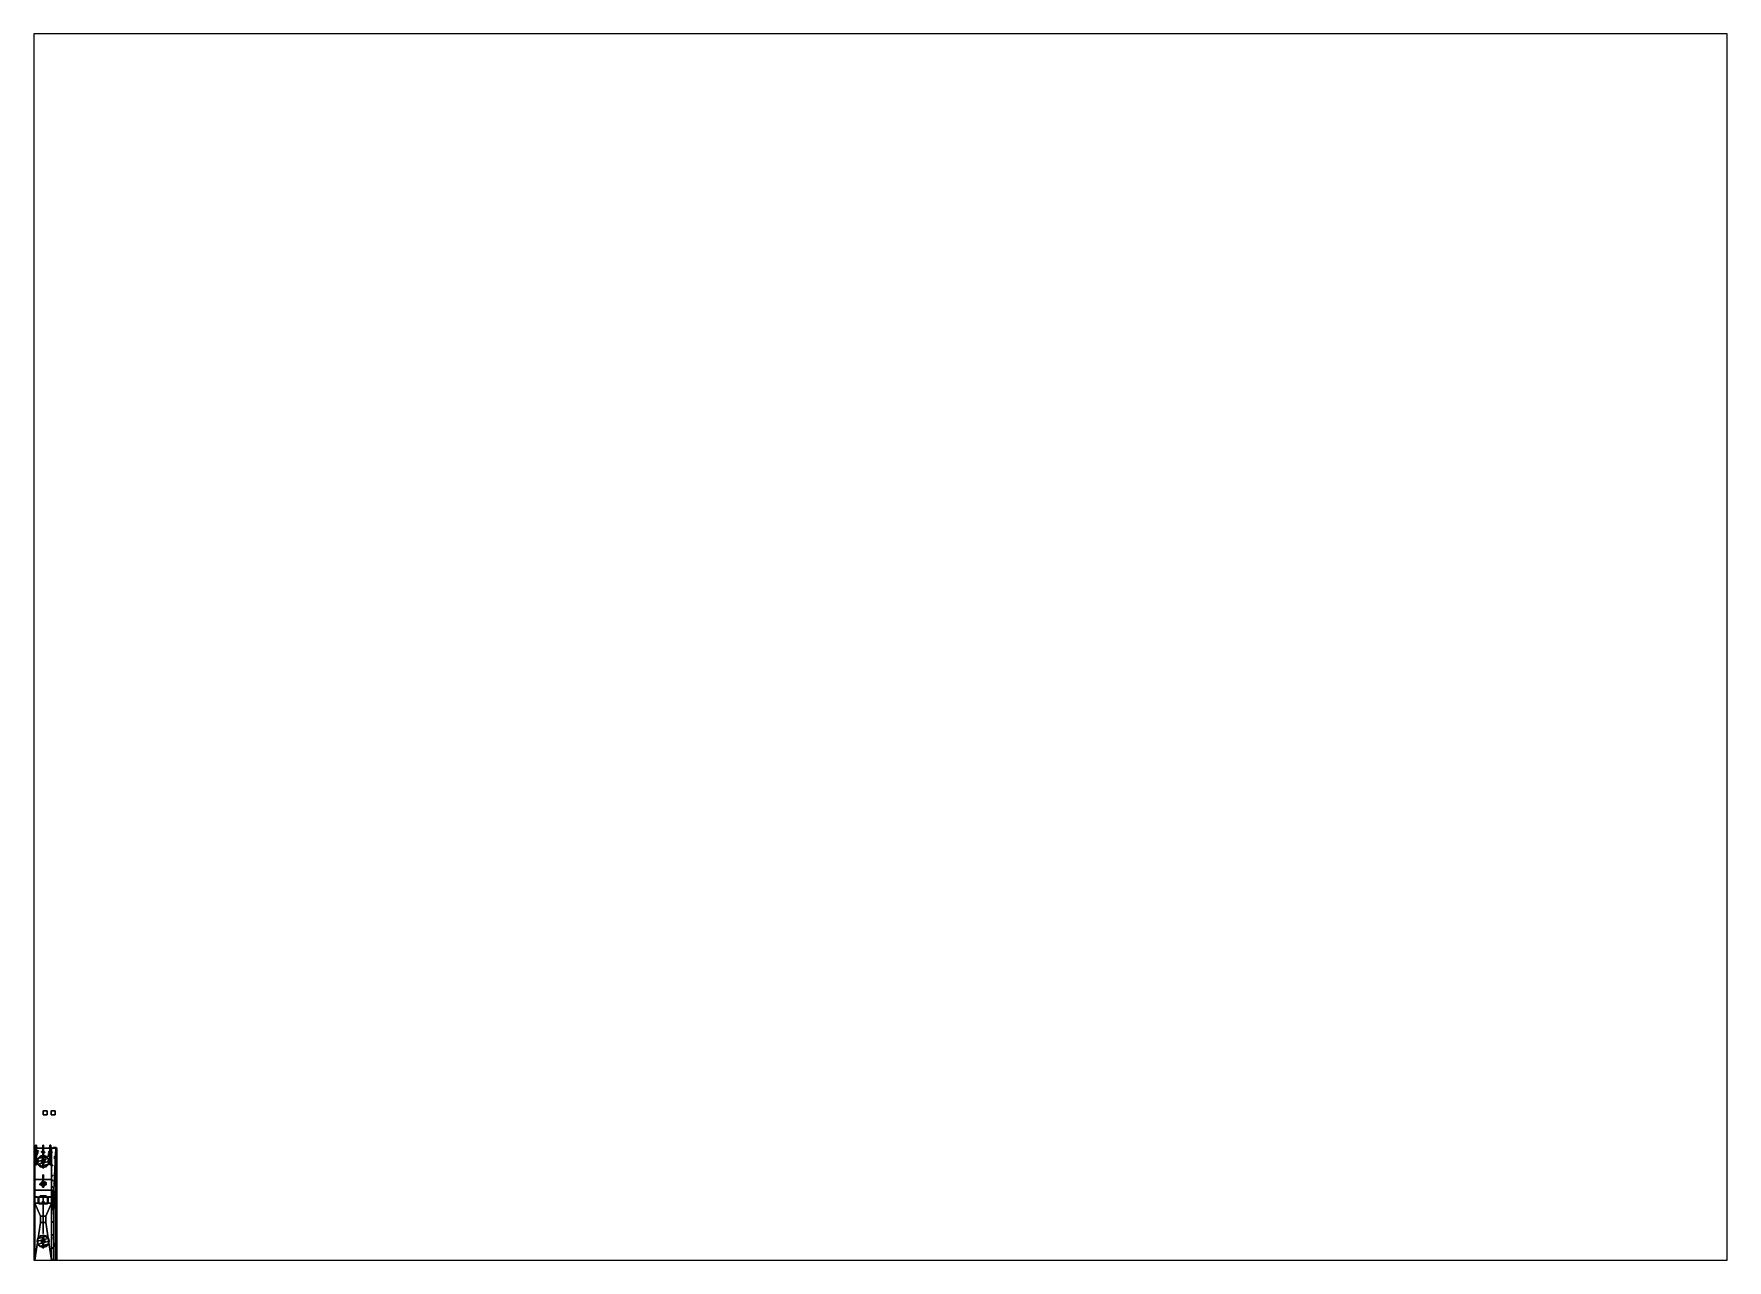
# Paper-space layout 'Layout1' of a CAD drawing. Header units: millimetres. Extents: x 28 to 251, y 20 to 181.
# The model-space entities are those that its viewports show. They can reach past a viewport. Long polylines and large blocks are cut down to what shows.
import ezdxf

# ---------------------------------------------------------------- set-up
doc = ezdxf.new("R2010")
doc.units = ezdxf.units.MM
for name, color, linetype in [('barrel', 1, 'Continuous'), ('boats', 1, 'Continuous'), ('cover', 6, 'Continuous'), ('prop', 1, 'Continuous'), ('railings', 6, 'Continuous'), ('sleeve', 5, 'Continuous'), ('superstructure', 3, 'Continuous'), ('turret', 2, 'Continuous')]:
    doc.layers.add(name, color=color, linetype=linetype)

msp = doc.modelspace()

# ---------------------------------------------------------------- linework, layer by layer
for points in [[(1, 32.15, 1), (1, 32.15), (0, 32.15), (0, 32.15, 1)], [(1, 32.15), (1, 31.15), (0, 31.15), (0, 32.15)], [(0, 32.15), (0, 31.15), (0, 31.15, 1), (0, 32.15, 1)], [(0, 32.15, 1), (0, 31.15, 1), (1, 31.15, 1), (1, 32.15, 1)], [(0, 31.15, 1), (0, 31.15), (1, 31.15), (1, 31.15, 1)], [(1, 31.15, 1), (1, 31.15), (1, 32.15), (1, 32.15, 1)], [(3, 32.15), (3, 31.15), (2, 31.15), (2, 32.15)], [(2, 32.15), (2, 31.15), (3, 31.15), (3, 32.15)], [(-3.4, 22.79, 1.36), (-3.4, 22.79, 1.56), (-3.2, 22.99, 1.56), (-3.2, 22.99, 1.36)], [(-3.2, 22.99, 1.56), (-3.4, 22.79, 1.56), (-2.44, 22.79, 1.56), (-2.55, 22.99, 1.56)], [(-2.55, 22.99, 1.36), (-2.44, 22.79, 1.36), (-3.4, 22.79, 1.36), (-3.2, 22.99, 1.36)], [(-3.2, 22.79, 1.36), (-3.2, 10.5, 0.58), (-3.4, 10.5, 0.58), (-3.4, 22.79, 1.36)], [(-3.4, 22.79, 1.56), (-3.4, 10.5, 0.78), (-3.2, 10.5, 0.78), (-3.2, 22.79, 1.56)], [(-3.4, 22.79, 1.36), (-3.4, 10.5, 0.58), (-3.4, 10.5, 0.78), (-3.4, 22.79, 1.56)], [(-3.2, 22.99, 1.36), (-3.2, 22.99, 1.56), (-2.55, 22.99, 1.56), (-2.55, 22.99, 1.36)], [(-3.2, 22.79), (-3.2, 10.5), (-3.2, 10.5, 0.58), (-3.2, 22.79, 1.36)], [(-3.2, 22.79, 1.6), (-3.2, 10.5, 0.82), (-2.11, 10.5, 0.82), (-2.11, 22.79, 1.6)], [(3.2, 22.79, 1.36), (3.2, 22.79), (-3.2, 22.79), (-3.2, 22.79, 1.36)], [(3.2, 22.79), (2.7, 12.33, -1.51), (-2.7, 12.33, -1.51), (-3.2, 22.79)], [(-3.2, 10.5, -1.26), (-3.2, 10.5), (-3.2, 22.79)], [(-3.2, 22.79), (-2.7, 12.33, -1.51), (-3.2, 10.5, -1.26)], [(3.2, 22.79, 1.6), (3.2, 22.79, 1.56), (-3.2, 22.79, 1.56), (-3.2, 22.79, 1.6)], [(-3.2, 22.79, 1.56), (-3.2, 10.5, 0.78), (-3.2, 10.5, 0.82), (-3.2, 22.79, 1.6)], [(-2.55, 22.99, 1.56), (-2.44, 22.79, 1.56), (-2.44, 22.79, 1.36), (-2.55, 22.99, 1.36)], [(2.44, 22.79, 1.56), (2.44, 22.79, 1.36), (-2.44, 22.79, 1.36), (-2.44, 22.79, 1.56)], [(-2.12, 22.89, 0.7), (-2.18, 22.89, 0.67), (-2.18, 22.79, 0.67), (-2.12, 22.79, 0.7)], [(-2.18, 22.89, 0.67), (-2.18, 22.89, 0.54), (-2.18, 22.79, 0.54), (-2.18, 22.79, 0.67)], [(-2.18, 22.89, 0.54), (-2.13, 22.89, 0.5), (-2.13, 22.79, 0.5), (-2.18, 22.79, 0.54)], [(-2.03, 22.89, 0.59), (-2.18, 22.89, 0.54), (-2.18, 22.89, 0.67), (-2.12, 22.89, 0.7)], [(-2.04, 22.89, 0.53), (-2.13, 22.89, 0.5), (-2.18, 22.89, 0.54), (-2.03, 22.89, 0.59)], [(-2.13, 22.89, 0.5), (-2.05, 22.89, 0.41), (-2.05, 22.79, 0.41), (-2.13, 22.79, 0.5)], [(-1.99, 22.89, 0.47), (-2.05, 22.89, 0.41), (-2.13, 22.89, 0.5), (-2.04, 22.89, 0.53)], [(-1.5, 22.89, 0.25), (-2.12, 22.89, 0.25), (-2.11, 22.89, 0.33), (-1.51, 22.89, 0.33)], [(-2.12, 22.79, 0.7), (-2.03, 22.79, 0.59), (-2.03, 22.89, 0.59), (-2.12, 22.89, 0.7)], [(-2.11, 22.89, 0.33), (-2.12, 22.89, 0.25), (-2.12, 22.79, 0.25), (-2.11, 22.79, 0.33)], [(-2.08, 22.79, 0.25), (-2.12, 22.79, 0.25), (-2.12, 22.89, 0.25), (-2.08, 22.89, 0.25)], [(-1.93, 22.89, 0.33), (-2.11, 22.89, 0.33), (-2.11, 22.79, 0.33), (-1.93, 22.79, 0.33)], [(-2.01, 21.86, 2.57), (-2.01, 21.86, 1.83), (-2.11, 21.86, 1.83), (-2.11, 21.86, 2.57)], [(-2.11, 21.86, 1.83), (-2.11, 21.1, 1.87), (-2.11, 21.1, 2.57), (-2.11, 21.86, 2.57)], [(-2.01, 21.59, 2.87), (-2.01, 21.86, 2.57), (-2.11, 21.86, 2.57), (-2.11, 21.59, 2.87)], [(-2.11, 21.86, 2.57), (-2.11, 21.1, 2.57), (-2.11, 21.34, 2.87), (-2.11, 21.59, 2.87)], [(-2.11, 21.59, 2.87), (-2.11, 21.34, 2.87), (-2.01, 21.34, 2.87), (-2.01, 21.59, 2.87)], [(-2.11, 21.34, 2.87), (-2.11, 21.1, 2.57), (-2.01, 21.1, 2.57), (-2.01, 21.34, 2.87)], [(-1.68, 22.89, 0.14), (-1.95, 22.89, 0.14), (-2.08, 22.89, 0.25), (-1.54, 22.89, 0.25)], [(-2.08, 22.89, 0.25), (-1.95, 22.89, 0.14), (-1.95, 22.79, 0.14), (-2.08, 22.79, 0.25)], [(-2.05, 22.89, 0.41), (-1.93, 22.89, 0.33), (-1.93, 22.79, 0.33), (-2.05, 22.79, 0.41)], [(-1.87, 22.89, 0.41), (-1.93, 22.89, 0.33), (-2.05, 22.89, 0.41), (-1.99, 22.89, 0.47)], [(-2.03, 22.79, 0.59), (-2.04, 22.79, 0.53), (-2.04, 22.89, 0.53), (-2.03, 22.89, 0.59)], [(-2.04, 22.79, 0.53), (-1.99, 22.79, 0.47), (-1.99, 22.89, 0.47), (-2.04, 22.89, 0.53)], [(-2.01, 21.1, 2.57), (-2.01, 21.1, 1.87), (-2.01, 21.86, 1.83), (-2.01, 21.86, 2.57)], [(-2.01, 21.34, 2.87), (-2.01, 21.1, 2.57), (-2.01, 21.86, 2.57), (-2.01, 21.59, 2.87)], [(-1.61, 21.61, 2.58), (-1.61, 21.66, 2.45), (-2.01, 21.66, 2.45), (-2.01, 21.61, 2.58)], [(-1.61, 21.66, 2.45), (-1.61, 21.61, 2.32), (-2.01, 21.61, 2.32), (-2.01, 21.66, 2.45)], [(-1.61, 21.61, 2.32), (-1.61, 21.48, 2.27), (-2.01, 21.48, 2.27), (-2.01, 21.61, 2.32)], [(-1.61, 21.48, 2.63), (-1.61, 21.61, 2.58), (-2.01, 21.61, 2.58), (-2.01, 21.48, 2.63)], [(-1.61, 21.48, 2.27), (-1.61, 21.35, 2.32), (-2.01, 21.35, 2.32), (-2.01, 21.48, 2.27)], [(-1.61, 21.35, 2.58), (-1.61, 21.48, 2.63), (-2.01, 21.48, 2.63), (-2.01, 21.35, 2.58)], [(-1.61, 21.3, 2.45), (-1.61, 21.35, 2.58), (-2.01, 21.35, 2.58), (-2.01, 21.3, 2.45)], [(-1.61, 21.35, 2.32), (-1.61, 21.3, 2.45), (-2.01, 21.3, 2.45), (-2.01, 21.35, 2.32)], [(-1.99, 22.79, 0.47), (-1.87, 22.79, 0.41), (-1.87, 22.89, 0.41), (-1.99, 22.89, 0.47)], [(-1.68, 22.79, 0.14), (-1.95, 22.79, 0.14), (-1.95, 22.89, 0.14), (-1.68, 22.89, 0.14)], [(-1.69, 22.89, 0.33), (-1.93, 22.89, 0.33), (-1.87, 22.89, 0.41), (-1.75, 22.89, 0.41)], [(-1.87, 22.86, 1.36), (-1.89, 22.84, 1.34), (-1.92, 22.84, 1.42), (-1.9, 22.86, 1.42)], [(-1.9, 22.86, 1.42), (-1.92, 22.84, 1.42), (-1.89, 22.84, 1.5), (-1.87, 22.86, 1.48)], [(-1.89, 22.84, 1.34), (-1.87, 22.82, 1.36), (-1.9, 22.82, 1.42), (-1.92, 22.84, 1.42)], [(-1.92, 22.84, 1.42), (-1.9, 22.82, 1.42), (-1.87, 22.82, 1.48), (-1.89, 22.84, 1.5)], [(-1.91, 23.58, -1.1), (-1.91, 22.27, -1.1), (-1.91, 22.27, -0.13), (-1.91, 23.58, -0.13)], [(-1.71, 23.58, -0.13), (-1.71, 23.58, -1.1), (-1.91, 23.58, -1.1), (-1.91, 23.58, -0.13)], [(-1.91, 23.58, -0.13), (-1.91, 22.27, -0.13), (-1.91, 22.36, -0.07), (-1.91, 23.49, -0.07)], [(-1.71, 23.49, -0.07), (-1.71, 23.58, -0.13), (-1.91, 23.58, -0.13), (-1.91, 23.49, -0.07)], [(-1.91, 23.51, -1.17), (-1.91, 22.39, -1.17), (-1.91, 22.27, -1.1), (-1.91, 23.58, -1.1)], [(-1.71, 23.58, -1.1), (-1.71, 23.51, -1.17), (-1.91, 23.51, -1.17), (-1.91, 23.58, -1.1)], [(-1.71, 23.51, -1.17), (-1.71, 22.39, -1.17), (-1.91, 22.39, -1.17), (-1.91, 23.51, -1.17)], [(-1.91, 23.49, -0.07), (-1.91, 22.36, -0.07), (-1.71, 22.36, -0.07), (-1.71, 23.49, -0.07)], [(-1.91, 22.27, -1.1), (-1.91, 22.39, -1.17), (-1.71, 22.39, -1.17), (-1.71, 22.27, -1.1)], [(-1.91, 22.36, -0.07), (-1.91, 22.27, -0.13), (-1.71, 22.27, -0.13), (-1.71, 22.36, -0.07)], [(-1.91, 22.27, -0.13), (-1.91, 22.27, -1.1), (-1.71, 22.27, -1.1), (-1.71, 22.27, -0.13)], [(-1.88, 21.68, -0.64), (-1.91, 21.68, -0.71), (-1.91, 18.68, -0.41), (-1.88, 18.68, -0.34)], [(-1.91, 21.68, -0.71), (-1.88, 21.68, -0.78), (-1.88, 18.68, -0.48), (-1.91, 18.68, -0.41)], [(-1.86, 22.84, 1.37), (-1.87, 22.86, 1.36), (-1.9, 22.86, 1.42), (-1.88, 22.84, 1.42)], [(-1.88, 22.84, 1.42), (-1.9, 22.86, 1.42), (-1.87, 22.86, 1.48), (-1.86, 22.84, 1.47)], [(-1.87, 22.82, 1.36), (-1.86, 22.84, 1.37), (-1.88, 22.84, 1.42), (-1.9, 22.82, 1.42)], [(-1.9, 22.82, 1.42), (-1.88, 22.84, 1.42), (-1.86, 22.84, 1.47), (-1.87, 22.82, 1.48)], [(-1.81, 22.86, 1.33), (-1.81, 22.84, 1.31), (-1.89, 22.84, 1.34), (-1.87, 22.86, 1.36)], [(-1.87, 22.86, 1.48), (-1.89, 22.84, 1.5), (-1.81, 22.84, 1.53), (-1.81, 22.86, 1.51)], [(-1.81, 22.84, 1.31), (-1.81, 22.82, 1.33), (-1.87, 22.82, 1.36), (-1.89, 22.84, 1.34)], [(-1.89, 22.84, 1.5), (-1.87, 22.82, 1.48), (-1.81, 22.82, 1.51), (-1.81, 22.84, 1.53)], [(-1.81, 21.68, -0.61), (-1.88, 21.68, -0.64), (-1.88, 18.68, -0.34), (-1.81, 18.68, -0.31)], [(-1.88, 21.68, -0.78), (-1.81, 21.68, -0.81), (-1.81, 18.68, -0.51), (-1.88, 18.68, -0.48)], [(-1.75, 22.89, 0.41), (-1.87, 22.89, 0.41), (-1.84, 22.86, 1.33), (-1.78, 22.86, 1.33)], [(-1.84, 22.86, 1.33), (-1.87, 22.89, 0.41), (-1.87, 22.79, 0.41), (-1.84, 22.82, 1.33)], [(-1.81, 22.84, 1.35), (-1.81, 22.86, 1.33), (-1.87, 22.86, 1.36), (-1.86, 22.84, 1.37)], [(-1.86, 22.84, 1.47), (-1.87, 22.86, 1.48), (-1.81, 22.86, 1.51), (-1.81, 22.84, 1.49)], [(-1.81, 22.82, 1.33), (-1.81, 22.84, 1.35), (-1.86, 22.84, 1.37), (-1.87, 22.82, 1.36)], [(-1.87, 22.82, 1.48), (-1.86, 22.84, 1.47), (-1.81, 22.84, 1.49), (-1.81, 22.82, 1.51)], [(-1.78, 22.86, 1.33), (-1.84, 22.86, 1.33), (-1.84, 22.82, 1.33), (-1.78, 22.82, 1.33)], [(-1.81, 22.84, 1.49), (-1.81, 22.86, 1.51), (-1.75, 22.86, 1.48), (-1.76, 22.84, 1.47)], [(-1.81, 22.86, 1.51), (-1.81, 22.84, 1.53), (-1.73, 22.84, 1.5), (-1.75, 22.86, 1.48)], [(-1.76, 22.84, 1.37), (-1.75, 22.86, 1.36), (-1.81, 22.86, 1.33), (-1.81, 22.84, 1.35)], [(-1.75, 22.86, 1.36), (-1.73, 22.84, 1.34), (-1.81, 22.84, 1.31), (-1.81, 22.86, 1.33)], [(-1.81, 22.82, 1.51), (-1.81, 22.84, 1.49), (-1.76, 22.84, 1.47), (-1.75, 22.82, 1.48)], [(-1.81, 22.84, 1.53), (-1.81, 22.82, 1.51), (-1.75, 22.82, 1.48), (-1.73, 22.84, 1.5)], [(-1.75, 22.82, 1.36), (-1.76, 22.84, 1.37), (-1.81, 22.84, 1.35), (-1.81, 22.82, 1.33)], [(-1.73, 22.84, 1.34), (-1.75, 22.82, 1.36), (-1.81, 22.82, 1.33), (-1.81, 22.84, 1.31)], [(-1.74, 21.68, -0.64), (-1.81, 21.68, -0.61), (-1.81, 18.68, -0.31), (-1.74, 18.68, -0.34)], [(-1.81, 21.68, -0.81), (-1.74, 21.68, -0.78), (-1.74, 18.68, -0.48), (-1.81, 18.68, -0.51)], [(-1.78, 22.82, 1.33), (-1.75, 22.79, 0.41), (-1.75, 22.89, 0.41), (-1.78, 22.86, 1.33)], [(-1.76, 22.84, 1.47), (-1.75, 22.86, 1.48), (-1.72, 22.86, 1.42), (-1.74, 22.84, 1.42)], [(-1.74, 22.84, 1.42), (-1.72, 22.86, 1.42), (-1.75, 22.86, 1.36), (-1.76, 22.84, 1.37)], [(-1.75, 22.82, 1.48), (-1.76, 22.84, 1.47), (-1.74, 22.84, 1.42), (-1.72, 22.82, 1.42)], [(-1.72, 22.82, 1.42), (-1.74, 22.84, 1.42), (-1.76, 22.84, 1.37), (-1.75, 22.82, 1.36)], [(-1.57, 22.89, 0.41), (-1.69, 22.89, 0.33), (-1.75, 22.89, 0.41), (-1.63, 22.89, 0.47)], [(-1.63, 22.89, 0.47), (-1.75, 22.89, 0.41), (-1.75, 22.79, 0.41), (-1.63, 22.79, 0.47)], [(-1.75, 22.86, 1.48), (-1.73, 22.84, 1.5), (-1.7, 22.84, 1.42), (-1.72, 22.86, 1.42)], [(-1.72, 22.86, 1.42), (-1.7, 22.84, 1.42), (-1.73, 22.84, 1.34), (-1.75, 22.86, 1.36)], [(-1.73, 22.84, 1.5), (-1.75, 22.82, 1.48), (-1.72, 22.82, 1.42), (-1.7, 22.84, 1.42)], [(-1.7, 22.84, 1.42), (-1.72, 22.82, 1.42), (-1.75, 22.82, 1.36), (-1.73, 22.84, 1.34)], [(-1.71, 21.68, -0.71), (-1.74, 21.68, -0.64), (-1.74, 18.68, -0.34), (-1.71, 18.68, -0.41)], [(-1.74, 21.68, -0.78), (-1.71, 21.68, -0.71), (-1.71, 18.68, -0.41), (-1.74, 18.68, -0.48)], [(-1.71, 22.27, -0.13), (-1.71, 22.27, -1.1), (-1.71, 23.58, -1.1), (-1.71, 23.58, -0.13)], [(-1.71, 22.36, -0.07), (-1.71, 22.27, -0.13), (-1.71, 23.58, -0.13), (-1.71, 23.49, -0.07)], [(-1.71, 22.27, -1.1), (-1.71, 22.39, -1.17), (-1.71, 23.51, -1.17), (-1.71, 23.58, -1.1)], [(-1.57, 22.79, 0.41), (-1.69, 22.79, 0.33), (-1.69, 22.89, 0.33), (-1.57, 22.89, 0.41)], [(-1.51, 22.89, 0.33), (-1.69, 22.89, 0.33), (-1.69, 22.79, 0.33), (-1.51, 22.79, 0.33)], [(-1.54, 22.79, 0.25), (-1.68, 22.79, 0.14), (-1.68, 22.89, 0.14), (-1.54, 22.89, 0.25)], [(-1.58, 22.89, 0.53), (-1.63, 22.89, 0.47), (-1.63, 22.79, 0.47), (-1.58, 22.79, 0.53)], [(-1.49, 22.89, 0.5), (-1.57, 22.89, 0.41), (-1.63, 22.89, 0.47), (-1.58, 22.89, 0.53)], [(-1.51, 21.86, 2.57), (-1.51, 21.86, 1.83), (-1.61, 21.86, 1.83), (-1.61, 21.86, 2.57)], [(-1.61, 21.86, 1.83), (-1.61, 21.1, 1.87), (-1.61, 21.1, 2.57), (-1.61, 21.86, 2.57)], [(-1.61, 21.86, 2.57), (-1.61, 21.1, 2.57), (-1.61, 21.34, 2.87), (-1.61, 21.59, 2.87)], [(-1.51, 21.59, 2.87), (-1.51, 21.86, 2.57), (-1.61, 21.86, 2.57), (-1.61, 21.59, 2.87)], [(-1.61, 21.59, 2.87), (-1.61, 21.34, 2.87), (-1.51, 21.34, 2.87), (-1.51, 21.59, 2.87)], [(-1.61, 21.34, 2.87), (-1.61, 21.1, 2.57), (-1.51, 21.1, 2.57), (-1.51, 21.34, 2.87)], [(-1.44, 22.89, 0.54), (-1.49, 22.89, 0.5), (-1.58, 22.89, 0.53), (-1.59, 22.89, 0.59)], [(-1.59, 22.89, 0.59), (-1.58, 22.89, 0.53), (-1.58, 22.79, 0.53), (-1.59, 22.79, 0.59)], [(-1.44, 22.89, 0.67), (-1.44, 22.89, 0.54), (-1.59, 22.89, 0.59), (-1.5, 22.89, 0.7)], [(-1.5, 22.89, 0.7), (-1.59, 22.89, 0.59), (-1.59, 22.79, 0.59), (-1.5, 22.79, 0.7)], [(-1.49, 22.79, 0.5), (-1.57, 22.79, 0.41), (-1.57, 22.89, 0.41), (-1.49, 22.89, 0.5)], [(-1.5, 22.79, 0.25), (-1.54, 22.79, 0.25), (-1.54, 22.89, 0.25), (-1.5, 22.89, 0.25)], [(-1.51, 22.79, 0.33), (-1.5, 22.79, 0.25), (-1.5, 22.89, 0.25), (-1.51, 22.89, 0.33)], [(-1.51, 21.1, 2.57), (-1.51, 21.1, 1.87), (-1.51, 21.86, 1.83), (-1.51, 21.86, 2.57)], [(-1.51, 21.34, 2.87), (-1.51, 21.1, 2.57), (-1.51, 21.86, 2.57), (-1.51, 21.59, 2.87)], [(-1.51, 21.48, 2.42), (-1.51, 21.51, 2.45), (-1.41, 21.51, 2.45), (-1.38, 21.48, 2.42)], [(-1.51, 21.51, 2.45), (-1.51, 21.48, 2.48), (-1.38, 21.48, 2.48), (-1.41, 21.51, 2.45)], [(-1.51, 21.45, 2.45), (-1.51, 21.48, 2.42), (-1.38, 21.48, 2.42), (-1.35, 21.45, 2.45)], [(-1.51, 21.48, 2.48), (-1.51, 21.45, 2.45), (-1.35, 21.45, 2.45), (-1.38, 21.48, 2.48)], [(-1.5, 22.79, 0.7), (-1.44, 22.79, 0.67), (-1.44, 22.89, 0.67), (-1.5, 22.89, 0.7)], [(-1.44, 22.79, 0.54), (-1.49, 22.79, 0.5), (-1.49, 22.89, 0.5), (-1.44, 22.89, 0.54)], [(-1.44, 22.79, 0.67), (-1.44, 22.79, 0.54), (-1.44, 22.89, 0.54), (-1.44, 22.89, 0.67)], [(-1.38, 22.1, 2.42), (-1.41, 22.13, 2.45), (-1.15, 22.13, 2.45), (-1.15, 22.1, 2.42)], [(-1.41, 22.13, 2.45), (-1.38, 22.1, 2.48), (-1.15, 22.1, 2.48), (-1.15, 22.13, 2.45)], [(-1.38, 21.48, 2.42), (-1.41, 21.51, 2.45), (-1.41, 22.13, 2.45), (-1.38, 22.1, 2.42)], [(-1.41, 21.51, 2.45), (-1.38, 21.48, 2.48), (-1.38, 22.1, 2.48), (-1.41, 22.13, 2.45)], [(-1.35, 22.07, 2.45), (-1.38, 22.1, 2.42), (-1.15, 22.1, 2.42), (-1.15, 22.07, 2.45)], [(-1.38, 22.1, 2.48), (-1.35, 22.07, 2.45), (-1.15, 22.07, 2.45), (-1.15, 22.1, 2.48)], [(-1.35, 21.45, 2.45), (-1.38, 21.48, 2.42), (-1.38, 22.1, 2.42), (-1.35, 22.07, 2.45)], [(-1.38, 21.48, 2.48), (-1.35, 21.45, 2.45), (-1.35, 22.07, 2.45), (-1.38, 22.1, 2.48)], [(-1.15, 22.1, 2.48), (-1.15, 22.07, 2.45), (-1.15, 22.1, 2.42), (-1.15, 22.13, 2.45)], [(0.1, 23.58, -0.13), (0.1, 23.58, -1.1), (-0.1, 23.58, -1.1), (-0.1, 23.58, -0.13)], [(-0.1, 23.58, -1.1), (-0.1, 22.27, -1.1), (-0.1, 22.27, -0.13), (-0.1, 23.58, -0.13)], [(0.1, 23.58, -1.1), (0.1, 23.51, -1.17), (-0.1, 23.51, -1.17), (-0.1, 23.58, -1.1)], [(-0.1, 23.51, -1.17), (-0.1, 22.39, -1.17), (-0.1, 22.27, -1.1), (-0.1, 23.58, -1.1)], [(0.1, 23.49, -0.07), (0.1, 23.58, -0.13), (-0.1, 23.58, -0.13), (-0.1, 23.49, -0.07)], [(-0.1, 23.58, -0.13), (-0.1, 22.27, -0.13), (-0.1, 22.36, -0.07), (-0.1, 23.49, -0.07)], [(0.1, 23.51, -1.17), (0.1, 22.39, -1.17), (-0.1, 22.39, -1.17), (-0.1, 23.51, -1.17)], [(-0.1, 23.49, -0.07), (-0.1, 22.36, -0.07), (0.1, 22.36, -0.07), (0.1, 23.49, -0.07)], [(-0.1, 22.27, -1.1), (-0.1, 22.39, -1.17), (0.1, 22.39, -1.17), (0.1, 22.27, -1.1)], [(-0.1, 22.36, -0.07), (-0.1, 22.27, -0.13), (0.1, 22.27, -0.13), (0.1, 22.36, -0.07)], [(-0.1, 22.27, -0.13), (-0.1, 22.27, -1.1), (0.1, 22.27, -1.1), (0.1, 22.27, -0.13)], [(-0.1, 21.68, -0.71), (-0.07, 21.68, -0.78), (-0.07, 18.68, -0.48), (-0.1, 18.68, -0.41)], [(-0.07, 21.68, -0.64), (-0.1, 21.68, -0.71), (-0.1, 18.68, -0.41), (-0.07, 18.68, -0.34)], [(-0.07, 21.68, -0.78), (0, 21.68, -0.81), (0, 18.68, -0.51), (-0.07, 18.68, -0.48)], [(0, 21.68, -0.61), (-0.07, 21.68, -0.64), (-0.07, 18.68, -0.34), (0, 18.68, -0.31)], [(0, 21.68, -0.81), (0.07, 21.68, -0.78), (0.07, 18.68, -0.48), (0, 18.68, -0.51)], [(0.07, 21.68, -0.64), (0, 21.68, -0.61), (0, 18.68, -0.31), (0.07, 18.68, -0.34)], [(0.07, 21.68, -0.78), (0.1, 21.68, -0.71), (0.1, 18.68, -0.41), (0.07, 18.68, -0.48)], [(0.1, 21.68, -0.71), (0.07, 21.68, -0.64), (0.07, 18.68, -0.34), (0.1, 18.68, -0.41)], [(0.1, 22.27, -0.13), (0.1, 22.27, -1.1), (0.1, 23.58, -1.1), (0.1, 23.58, -0.13)], [(0.1, 22.27, -1.1), (0.1, 22.39, -1.17), (0.1, 23.51, -1.17), (0.1, 23.58, -1.1)], [(0.1, 22.36, -0.07), (0.1, 22.27, -0.13), (0.1, 23.58, -0.13), (0.1, 23.49, -0.07)], [(1.38, 21.48, 2.48), (1.35, 21.51, 2.45), (1.35, 20.89, 2.45), (1.38, 20.86, 2.48)], [(1.35, 21.51, 2.45), (1.38, 21.48, 2.42), (1.38, 20.86, 2.42), (1.35, 20.89, 2.45)], [(1.51, 21.48, 2.48), (1.51, 21.51, 2.45), (1.35, 21.51, 2.45), (1.38, 21.48, 2.48)], [(1.51, 21.51, 2.45), (1.51, 21.48, 2.42), (1.38, 21.48, 2.42), (1.35, 21.51, 2.45)], [(1.41, 21.45, 2.45), (1.38, 21.48, 2.48), (1.38, 20.86, 2.48), (1.41, 20.83, 2.45)], [(1.38, 21.48, 2.42), (1.41, 21.45, 2.45), (1.41, 20.83, 2.45), (1.38, 20.86, 2.42)], [(1.51, 21.45, 2.45), (1.51, 21.48, 2.48), (1.38, 21.48, 2.48), (1.41, 21.45, 2.45)], [(1.51, 21.48, 2.42), (1.51, 21.45, 2.45), (1.41, 21.45, 2.45), (1.38, 21.48, 2.42)], [(1.58, 22.89, 0.53), (1.49, 22.89, 0.5), (1.44, 22.89, 0.54), (1.59, 22.89, 0.59)], [(1.59, 22.89, 0.59), (1.44, 22.89, 0.54), (1.44, 22.89, 0.67), (1.5, 22.89, 0.7)], [(1.44, 22.89, 0.54), (1.49, 22.89, 0.5), (1.49, 22.79, 0.5), (1.44, 22.79, 0.54)], [(1.44, 22.89, 0.67), (1.44, 22.89, 0.54), (1.44, 22.79, 0.54), (1.44, 22.79, 0.67)], [(1.5, 22.89, 0.7), (1.44, 22.89, 0.67), (1.44, 22.79, 0.67), (1.5, 22.79, 0.7)], [(1.63, 22.89, 0.47), (1.57, 22.89, 0.41), (1.49, 22.89, 0.5), (1.58, 22.89, 0.53)], [(1.49, 22.89, 0.5), (1.57, 22.89, 0.41), (1.57, 22.79, 0.41), (1.49, 22.79, 0.5)], [(2.12, 22.89, 0.25), (1.5, 22.89, 0.25), (1.51, 22.89, 0.33), (2.11, 22.89, 0.33)], [(1.54, 22.79, 0.25), (1.5, 22.79, 0.25), (1.5, 22.89, 0.25), (1.54, 22.89, 0.25)], [(1.51, 22.89, 0.33), (1.5, 22.89, 0.25), (1.5, 22.79, 0.25), (1.51, 22.79, 0.33)], [(1.5, 22.79, 0.7), (1.59, 22.79, 0.59), (1.59, 22.89, 0.59), (1.5, 22.89, 0.7)], [(1.69, 22.89, 0.33), (1.51, 22.89, 0.33), (1.51, 22.79, 0.33), (1.69, 22.79, 0.33)], [(1.61, 21.59, 2.87), (1.61, 21.86, 2.57), (1.51, 21.86, 2.57), (1.51, 21.59, 2.87)], [(1.61, 21.86, 2.57), (1.61, 21.86, 1.83), (1.51, 21.86, 1.83), (1.51, 21.86, 2.57)], [(1.51, 21.86, 1.83), (1.51, 21.1, 1.87), (1.51, 21.1, 2.57), (1.51, 21.86, 2.57)], [(1.51, 21.86, 2.57), (1.51, 21.1, 2.57), (1.51, 21.34, 2.87), (1.51, 21.59, 2.87)], [(1.51, 21.59, 2.87), (1.51, 21.34, 2.87), (1.61, 21.34, 2.87), (1.61, 21.59, 2.87)], [(1.51, 21.34, 2.87), (1.51, 21.1, 2.57), (1.61, 21.1, 2.57), (1.61, 21.34, 2.87)], [(1.94, 22.89, 0.14), (1.67, 22.89, 0.14), (1.54, 22.89, 0.25), (2.08, 22.89, 0.25)], [(1.54, 22.89, 0.25), (1.67, 22.89, 0.14), (1.67, 22.79, 0.14), (1.54, 22.79, 0.25)], [(1.75, 22.89, 0.41), (1.69, 22.89, 0.33), (1.57, 22.89, 0.41), (1.63, 22.89, 0.47)], [(1.57, 22.89, 0.41), (1.69, 22.89, 0.33), (1.69, 22.79, 0.33), (1.57, 22.79, 0.41)], [(1.58, 22.79, 0.53), (1.63, 22.79, 0.47), (1.63, 22.89, 0.47), (1.58, 22.89, 0.53)], [(1.59, 22.79, 0.59), (1.58, 22.79, 0.53), (1.58, 22.89, 0.53), (1.59, 22.89, 0.59)], [(1.61, 21.1, 2.57), (1.61, 21.1, 1.87), (1.61, 21.86, 1.83), (1.61, 21.86, 2.57)], [(1.61, 21.34, 2.87), (1.61, 21.1, 2.57), (1.61, 21.86, 2.57), (1.61, 21.59, 2.87)], [(2.01, 21.61, 2.58), (2.01, 21.66, 2.45), (1.61, 21.66, 2.45), (1.61, 21.61, 2.58)], [(2.01, 21.66, 2.45), (2.01, 21.61, 2.32), (1.61, 21.61, 2.32), (1.61, 21.66, 2.45)], [(2.01, 21.48, 2.63), (2.01, 21.61, 2.58), (1.61, 21.61, 2.58), (1.61, 21.48, 2.63)], [(2.01, 21.61, 2.32), (2.01, 21.48, 2.27), (1.61, 21.48, 2.27), (1.61, 21.61, 2.32)], [(2.01, 21.35, 2.58), (2.01, 21.48, 2.63), (1.61, 21.48, 2.63), (1.61, 21.35, 2.58)], [(2.01, 21.48, 2.27), (2.01, 21.35, 2.32), (1.61, 21.35, 2.32), (1.61, 21.48, 2.27)], [(2.01, 21.3, 2.45), (2.01, 21.35, 2.58), (1.61, 21.35, 2.58), (1.61, 21.3, 2.45)], [(2.01, 21.35, 2.32), (2.01, 21.3, 2.45), (1.61, 21.3, 2.45), (1.61, 21.35, 2.32)], [(1.63, 22.79, 0.47), (1.75, 22.79, 0.41), (1.75, 22.89, 0.41), (1.63, 22.89, 0.47)], [(1.94, 22.79, 0.14), (1.67, 22.79, 0.14), (1.67, 22.89, 0.14), (1.94, 22.89, 0.14)], [(1.93, 22.89, 0.33), (1.69, 22.89, 0.33), (1.75, 22.89, 0.41), (1.87, 22.89, 0.41)], [(1.72, 22.86, 1.42), (1.7, 22.84, 1.42), (1.73, 22.84, 1.5), (1.75, 22.86, 1.48)], [(1.75, 22.86, 1.36), (1.73, 22.84, 1.34), (1.7, 22.84, 1.42), (1.72, 22.86, 1.42)], [(1.7, 22.84, 1.42), (1.72, 22.82, 1.42), (1.75, 22.82, 1.48), (1.73, 22.84, 1.5)], [(1.73, 22.84, 1.34), (1.75, 22.82, 1.36), (1.72, 22.82, 1.42), (1.7, 22.84, 1.42)], [(1.71, 23.58, -1.1), (1.71, 22.27, -1.1), (1.71, 22.27, -0.13), (1.71, 23.58, -0.13)], [(1.91, 23.58, -0.13), (1.91, 23.58, -1.1), (1.71, 23.58, -1.1), (1.71, 23.58, -0.13)], [(1.71, 23.51, -1.17), (1.71, 22.39, -1.17), (1.71, 22.27, -1.1), (1.71, 23.58, -1.1)], [(1.91, 23.58, -1.1), (1.91, 23.51, -1.17), (1.71, 23.51, -1.17), (1.71, 23.58, -1.1)], [(1.71, 23.58, -0.13), (1.71, 22.27, -0.13), (1.71, 22.36, -0.07), (1.71, 23.49, -0.07)], [(1.91, 23.49, -0.07), (1.91, 23.58, -0.13), (1.71, 23.58, -0.13), (1.71, 23.49, -0.07)], [(1.91, 23.51, -1.17), (1.91, 22.39, -1.17), (1.71, 22.39, -1.17), (1.71, 23.51, -1.17)], [(1.71, 23.49, -0.07), (1.71, 22.36, -0.07), (1.91, 22.36, -0.07), (1.91, 23.49, -0.07)], [(1.71, 22.27, -1.1), (1.71, 22.39, -1.17), (1.91, 22.39, -1.17), (1.91, 22.27, -1.1)], [(1.71, 22.36, -0.07), (1.71, 22.27, -0.13), (1.91, 22.27, -0.13), (1.91, 22.36, -0.07)], [(1.71, 22.27, -0.13), (1.71, 22.27, -1.1), (1.91, 22.27, -1.1), (1.91, 22.27, -0.13)], [(1.74, 21.68, -0.64), (1.71, 21.68, -0.71), (1.71, 18.68, -0.41), (1.74, 18.68, -0.34)], [(1.71, 21.68, -0.71), (1.74, 21.68, -0.78), (1.74, 18.68, -0.48), (1.71, 18.68, -0.41)], [(1.74, 22.84, 1.42), (1.72, 22.86, 1.42), (1.75, 22.86, 1.48), (1.76, 22.84, 1.47)], [(1.76, 22.84, 1.37), (1.75, 22.86, 1.36), (1.72, 22.86, 1.42), (1.74, 22.84, 1.42)], [(1.72, 22.82, 1.42), (1.74, 22.84, 1.42), (1.76, 22.84, 1.47), (1.75, 22.82, 1.48)], [(1.75, 22.82, 1.36), (1.76, 22.84, 1.37), (1.74, 22.84, 1.42), (1.72, 22.82, 1.42)], [(1.75, 22.86, 1.48), (1.73, 22.84, 1.5), (1.81, 22.84, 1.53), (1.81, 22.86, 1.51)], [(1.81, 22.86, 1.33), (1.81, 22.84, 1.31), (1.73, 22.84, 1.34), (1.75, 22.86, 1.36)], [(1.73, 22.84, 1.5), (1.75, 22.82, 1.48), (1.81, 22.82, 1.51), (1.81, 22.84, 1.53)], [(1.81, 22.84, 1.31), (1.81, 22.82, 1.33), (1.75, 22.82, 1.36), (1.73, 22.84, 1.34)], [(1.81, 21.68, -0.61), (1.74, 21.68, -0.64), (1.74, 18.68, -0.34), (1.81, 18.68, -0.31)], [(1.74, 21.68, -0.78), (1.81, 21.68, -0.81), (1.81, 18.68, -0.51), (1.74, 18.68, -0.48)], [(1.78, 22.86, 1.33), (1.75, 22.89, 0.41), (1.75, 22.79, 0.41), (1.78, 22.82, 1.33)], [(1.87, 22.89, 0.41), (1.75, 22.89, 0.41), (1.78, 22.86, 1.33), (1.84, 22.86, 1.33)], [(1.76, 22.84, 1.47), (1.75, 22.86, 1.48), (1.81, 22.86, 1.51), (1.81, 22.84, 1.49)], [(1.81, 22.84, 1.35), (1.81, 22.86, 1.33), (1.75, 22.86, 1.36), (1.76, 22.84, 1.37)], [(1.75, 22.82, 1.48), (1.76, 22.84, 1.47), (1.81, 22.84, 1.49), (1.81, 22.82, 1.51)], [(1.81, 22.82, 1.33), (1.81, 22.84, 1.35), (1.76, 22.84, 1.37), (1.75, 22.82, 1.36)], [(1.84, 22.86, 1.33), (1.78, 22.86, 1.33), (1.78, 22.82, 1.33), (1.84, 22.82, 1.33)], [(1.87, 22.86, 1.36), (1.89, 22.84, 1.34), (1.81, 22.84, 1.31), (1.81, 22.86, 1.33)], [(1.86, 22.84, 1.37), (1.87, 22.86, 1.36), (1.81, 22.86, 1.33), (1.81, 22.84, 1.35)], [(1.81, 22.86, 1.51), (1.81, 22.84, 1.53), (1.89, 22.84, 1.5), (1.87, 22.86, 1.48)], [(1.81, 22.84, 1.49), (1.81, 22.86, 1.51), (1.87, 22.86, 1.48), (1.86, 22.84, 1.47)], [(1.89, 22.84, 1.34), (1.87, 22.82, 1.36), (1.81, 22.82, 1.33), (1.81, 22.84, 1.31)], [(1.87, 22.82, 1.36), (1.86, 22.84, 1.37), (1.81, 22.84, 1.35), (1.81, 22.82, 1.33)], [(1.81, 22.84, 1.53), (1.81, 22.82, 1.51), (1.87, 22.82, 1.48), (1.89, 22.84, 1.5)], [(1.81, 22.82, 1.51), (1.81, 22.84, 1.49), (1.86, 22.84, 1.47), (1.87, 22.82, 1.48)], [(1.88, 21.68, -0.64), (1.81, 21.68, -0.61), (1.81, 18.68, -0.31), (1.88, 18.68, -0.34)], [(1.81, 21.68, -0.81), (1.88, 21.68, -0.78), (1.88, 18.68, -0.48), (1.81, 18.68, -0.51)], [(1.84, 22.82, 1.33), (1.87, 22.79, 0.41), (1.87, 22.89, 0.41), (1.84, 22.86, 1.33)], [(1.88, 22.84, 1.42), (1.9, 22.86, 1.42), (1.87, 22.86, 1.36), (1.86, 22.84, 1.37)], [(1.86, 22.84, 1.47), (1.87, 22.86, 1.48), (1.9, 22.86, 1.42), (1.88, 22.84, 1.42)], [(1.9, 22.82, 1.42), (1.88, 22.84, 1.42), (1.86, 22.84, 1.37), (1.87, 22.82, 1.36)], [(1.87, 22.82, 1.48), (1.86, 22.84, 1.47), (1.88, 22.84, 1.42), (1.9, 22.82, 1.42)], [(2.05, 22.89, 0.41), (1.93, 22.89, 0.33), (1.87, 22.89, 0.41), (1.99, 22.89, 0.47)], [(1.99, 22.89, 0.47), (1.87, 22.89, 0.41), (1.87, 22.79, 0.41), (1.99, 22.79, 0.47)], [(1.9, 22.86, 1.42), (1.92, 22.84, 1.42), (1.89, 22.84, 1.34), (1.87, 22.86, 1.36)], [(1.87, 22.86, 1.48), (1.89, 22.84, 1.5), (1.92, 22.84, 1.42), (1.9, 22.86, 1.42)], [(1.92, 22.84, 1.42), (1.9, 22.82, 1.42), (1.87, 22.82, 1.36), (1.89, 22.84, 1.34)], [(1.89, 22.84, 1.5), (1.87, 22.82, 1.48), (1.9, 22.82, 1.42), (1.92, 22.84, 1.42)], [(1.91, 21.68, -0.71), (1.88, 21.68, -0.64), (1.88, 18.68, -0.34), (1.91, 18.68, -0.41)], [(1.88, 21.68, -0.78), (1.91, 21.68, -0.71), (1.91, 18.68, -0.41), (1.88, 18.68, -0.48)], [(1.91, 22.27, -0.13), (1.91, 22.27, -1.1), (1.91, 23.58, -1.1), (1.91, 23.58, -0.13)], [(1.91, 22.27, -1.1), (1.91, 22.39, -1.17), (1.91, 23.51, -1.17), (1.91, 23.58, -1.1)], [(1.91, 22.36, -0.07), (1.91, 22.27, -0.13), (1.91, 23.58, -0.13), (1.91, 23.49, -0.07)], [(2.11, 22.89, 0.33), (1.93, 22.89, 0.33), (1.93, 22.79, 0.33), (2.11, 22.79, 0.33)], [(2.05, 22.79, 0.41), (1.93, 22.79, 0.33), (1.93, 22.89, 0.33), (2.05, 22.89, 0.41)], [(2.08, 22.79, 0.25), (1.94, 22.79, 0.14), (1.94, 22.89, 0.14), (2.08, 22.89, 0.25)], [(2.13, 22.89, 0.5), (2.05, 22.89, 0.41), (1.99, 22.89, 0.47), (2.04, 22.89, 0.53)], [(2.04, 22.89, 0.53), (1.99, 22.89, 0.47), (1.99, 22.79, 0.47), (2.04, 22.79, 0.53)], [(2.01, 21.86, 1.83), (2.01, 21.1, 1.87), (2.01, 21.1, 2.57), (2.01, 21.86, 2.57)], [(2.11, 21.86, 2.57), (2.11, 21.86, 1.83), (2.01, 21.86, 1.83), (2.01, 21.86, 2.57)], [(2.01, 21.86, 2.57), (2.01, 21.1, 2.57), (2.01, 21.34, 2.87), (2.01, 21.59, 2.87)], [(2.11, 21.59, 2.87), (2.11, 21.86, 2.57), (2.01, 21.86, 2.57), (2.01, 21.59, 2.87)], [(2.01, 21.59, 2.87), (2.01, 21.34, 2.87), (2.11, 21.34, 2.87), (2.11, 21.59, 2.87)], [(2.01, 21.34, 2.87), (2.01, 21.1, 2.57), (2.11, 21.1, 2.57), (2.11, 21.34, 2.87)], [(2.12, 22.89, 0.7), (2.03, 22.89, 0.59), (2.03, 22.79, 0.59), (2.12, 22.79, 0.7)], [(2.18, 22.89, 0.67), (2.18, 22.89, 0.54), (2.03, 22.89, 0.59), (2.12, 22.89, 0.7)], [(2.03, 22.89, 0.59), (2.04, 22.89, 0.53), (2.04, 22.79, 0.53), (2.03, 22.79, 0.59)], [(2.18, 22.89, 0.54), (2.13, 22.89, 0.5), (2.04, 22.89, 0.53), (2.03, 22.89, 0.59)], [(2.13, 22.79, 0.5), (2.05, 22.79, 0.41), (2.05, 22.89, 0.41), (2.13, 22.89, 0.5)], [(2.12, 22.79, 0.25), (2.08, 22.79, 0.25), (2.08, 22.89, 0.25), (2.12, 22.89, 0.25)], [(2.11, 22.79, 0.33), (2.12, 22.79, 0.25), (2.12, 22.89, 0.25), (2.11, 22.89, 0.33)], [(2.11, 22.79, 1.6), (2.11, 10.5, 0.82), (3.2, 10.5, 0.82), (3.2, 22.79, 1.6)], [(2.11, 21.1, 2.57), (2.11, 21.1, 1.87), (2.11, 21.86, 1.83), (2.11, 21.86, 2.57)], [(2.11, 21.34, 2.87), (2.11, 21.1, 2.57), (2.11, 21.86, 2.57), (2.11, 21.59, 2.87)], [(2.12, 22.79, 0.7), (2.18, 22.79, 0.67), (2.18, 22.89, 0.67), (2.12, 22.89, 0.7)], [(2.18, 22.79, 0.54), (2.13, 22.79, 0.5), (2.13, 22.89, 0.5), (2.18, 22.89, 0.54)], [(2.18, 22.79, 0.67), (2.18, 22.79, 0.54), (2.18, 22.89, 0.54), (2.18, 22.89, 0.67)], [(2.55, 22.99, 1.36), (2.44, 22.79, 1.36), (2.44, 22.79, 1.56), (2.55, 22.99, 1.56)], [(3.2, 22.99, 1.36), (3.4, 22.79, 1.36), (2.44, 22.79, 1.36), (2.55, 22.99, 1.36)], [(2.55, 22.99, 1.56), (2.44, 22.79, 1.56), (3.4, 22.79, 1.56), (3.2, 22.99, 1.56)], [(3.2, 22.99, 1.56), (3.2, 22.99, 1.36), (2.55, 22.99, 1.36), (2.55, 22.99, 1.56)], [(3.2, 22.79), (3.2, 10.5, -1.26), (2.7, 12.33, -1.51), (3.2, 22.79)], [(3.4, 22.79, 1.56), (3.4, 22.79, 1.36), (3.2, 22.99, 1.36), (3.2, 22.99, 1.56)], [(3.2, 10.5, 0.58), (3.2, 10.5), (3.2, 22.79), (3.2, 22.79, 1.36)], [(3.4, 22.79, 1.36), (3.4, 10.5, 0.58), (3.2, 10.5, 0.58), (3.2, 22.79, 1.36)], [(3.2, 22.79, 1.56), (3.2, 10.5, 0.78), (3.4, 10.5, 0.78), (3.4, 22.79, 1.56)], [(3.2, 22.79), (3.2, 10.5), (3.2, 10.5, -1.26), (3.2, 22.79)], [(3.2, 22.79, 1.6), (3.2, 10.5, 0.82), (3.2, 10.5, 0.78), (3.2, 22.79, 1.56)], [(3.4, 10.5, 0.78), (3.4, 10.5, 0.58), (3.4, 22.79, 1.36), (3.4, 22.79, 1.56)], [(-3.15, 20.78, 1.47), (-3.15, 20.16, 1.43), (-3.15, 20.16, 1.48), (-3.15, 20.78, 1.48)], [(-2.85, 20.78, 1.48), (-2.85, 20.78, 1.47), (-3.15, 20.78, 1.47), (-3.15, 20.78, 1.48)], [(-3.15, 20.78, 1.48), (-3.15, 20.16, 1.48), (-2.85, 20.16, 1.48), (-2.85, 20.78, 1.48)], [(-3.15, 20.16, 1.48), (-3.15, 20.16, 1.43), (-2.85, 20.16, 1.43), (-2.85, 20.16, 1.48)], [(-3, 20.77, 1.77), (-3.08, 20.73, 1.77), (-3.12, 20.65, 1.77), (-2.92, 20.73, 1.77)], [(-2.92, 20.73, 1.77), (-3.12, 20.65, 1.77), (-3.08, 20.57, 1.77), (-2.88, 20.65, 1.77)], [(-3.08, 20.73, 1.72), (-3.12, 20.65, 1.72), (-3.12, 20.65, 1.77), (-3.08, 20.73, 1.77)], [(-3.12, 20.65, 1.72), (-3.08, 20.57, 1.72), (-3.08, 20.57, 1.77), (-3.12, 20.65, 1.77)], [(-3, 20.4, 1.77), (-3.08, 20.36, 1.77), (-3.12, 20.28, 1.77), (-2.92, 20.36, 1.77)], [(-2.92, 20.36, 1.77), (-3.12, 20.28, 1.77), (-3.08, 20.2, 1.77), (-2.88, 20.28, 1.77)], [(-3.08, 20.36, 1.72), (-3.12, 20.28, 1.72), (-3.12, 20.28, 1.77), (-3.08, 20.36, 1.77)], [(-3.12, 20.28, 1.72), (-3.08, 20.2, 1.72), (-3.08, 20.2, 1.77), (-3.12, 20.28, 1.77)], [(-3, 20.77, 1.72), (-3.08, 20.73, 1.72), (-3.08, 20.73, 1.77), (-3, 20.77, 1.77)], [(-2.88, 20.65, 1.77), (-3.08, 20.57, 1.77), (-3, 20.53, 1.77), (-2.92, 20.57, 1.77)], [(-3.08, 20.57, 1.72), (-3, 20.53, 1.72), (-3, 20.53, 1.77), (-3.08, 20.57, 1.77)], [(-3, 20.4, 1.72), (-3.08, 20.36, 1.72), (-3.08, 20.36, 1.77), (-3, 20.4, 1.77)], [(-2.88, 20.28, 1.77), (-3.08, 20.2, 1.77), (-3, 20.16, 1.77), (-2.92, 20.2, 1.77)], [(-3.08, 20.2, 1.72), (-3, 20.16, 1.72), (-3, 20.16, 1.77), (-3.08, 20.2, 1.77)], [(-3.05, 20.7, 1.48), (-3.07, 20.65, 1.48), (-3.07, 20.65, 1.72), (-3.05, 20.7, 1.72)], [(-3.07, 20.65, 1.48), (-3.05, 20.6, 1.48), (-3.05, 20.6, 1.72), (-3.07, 20.65, 1.72)], [(-3.05, 20.33, 1.48), (-3.07, 20.28, 1.48), (-3.07, 20.28, 1.72), (-3.05, 20.33, 1.72)], [(-3.07, 20.28, 1.48), (-3.05, 20.23, 1.48), (-3.05, 20.23, 1.72), (-3.07, 20.28, 1.72)], [(-3, 20.72, 1.48), (-3.05, 20.7, 1.48), (-3.05, 20.7, 1.72), (-3, 20.72, 1.72)], [(-3.05, 20.6, 1.48), (-3, 20.58, 1.48), (-3, 20.58, 1.72), (-3.05, 20.6, 1.72)], [(-3, 20.35, 1.48), (-3.05, 20.33, 1.48), (-3.05, 20.33, 1.72), (-3, 20.35, 1.72)], [(-3.05, 20.23, 1.48), (-3, 20.21, 1.48), (-3, 20.21, 1.72), (-3.05, 20.23, 1.72)], [(-2.92, 20.73, 1.72), (-3, 20.77, 1.72), (-3, 20.77, 1.77), (-2.92, 20.73, 1.77)], [(-2.95, 20.7, 1.48), (-3, 20.72, 1.48), (-3, 20.72, 1.72), (-2.95, 20.7, 1.72)], [(-3, 20.58, 1.48), (-2.95, 20.6, 1.48), (-2.95, 20.6, 1.72), (-3, 20.58, 1.72)], [(-3, 20.53, 1.72), (-2.92, 20.57, 1.72), (-2.92, 20.57, 1.77), (-3, 20.53, 1.77)], [(-2.92, 20.36, 1.72), (-3, 20.4, 1.72), (-3, 20.4, 1.77), (-2.92, 20.36, 1.77)], [(-2.95, 20.33, 1.48), (-3, 20.35, 1.48), (-3, 20.35, 1.72), (-2.95, 20.33, 1.72)], [(-3, 20.21, 1.48), (-2.95, 20.23, 1.48), (-2.95, 20.23, 1.72), (-3, 20.21, 1.72)], [(-3, 20.16, 1.72), (-2.92, 20.2, 1.72), (-2.92, 20.2, 1.77), (-3, 20.16, 1.77)], [(-2.93, 20.65, 1.48), (-2.95, 20.7, 1.48), (-2.95, 20.7, 1.72), (-2.93, 20.65, 1.72)], [(-2.95, 20.6, 1.48), (-2.93, 20.65, 1.48), (-2.93, 20.65, 1.72), (-2.95, 20.6, 1.72)], [(-2.93, 20.28, 1.48), (-2.95, 20.33, 1.48), (-2.95, 20.33, 1.72), (-2.93, 20.28, 1.72)], [(-2.95, 20.23, 1.48), (-2.93, 20.28, 1.48), (-2.93, 20.28, 1.72), (-2.95, 20.23, 1.72)], [(-2.88, 20.65, 1.72), (-2.92, 20.73, 1.72), (-2.92, 20.73, 1.77), (-2.88, 20.65, 1.77)], [(-2.92, 20.57, 1.72), (-2.88, 20.65, 1.72), (-2.88, 20.65, 1.77), (-2.92, 20.57, 1.77)], [(-2.88, 20.28, 1.72), (-2.92, 20.36, 1.72), (-2.92, 20.36, 1.77), (-2.88, 20.28, 1.77)], [(-2.92, 20.2, 1.72), (-2.88, 20.28, 1.72), (-2.88, 20.28, 1.77), (-2.92, 20.2, 1.77)], [(-2.85, 20.16, 1.48), (-2.85, 20.16, 1.43), (-2.85, 20.78, 1.47), (-2.85, 20.78, 1.48)], [(-2.11, 21.1, 2.57), (-2.11, 21.1, 1.87), (-2.01, 21.1, 1.87), (-2.01, 21.1, 2.57)], [(-1.61, 21.1, 2.57), (-1.61, 21.1, 1.87), (-1.51, 21.1, 1.87), (-1.51, 21.1, 2.57)], [(-0.33, 19.83, 2.47), (-0.47, 19.5, 2.47), (-0.47, 19.5, 2.5), (-0.33, 19.83, 2.5)], [(-0.33, 19.83, 2.5), (-0.47, 19.5, 2.5), (-0.38, 19.5, 2.5), (-0.27, 19.77, 2.5)], [(-0.47, 19.5, 2.47), (-0.33, 19.17, 2.47), (-0.33, 19.17, 2.5), (-0.47, 19.5, 2.5)], [(-0.47, 19.5, 2.5), (-0.33, 19.17, 2.5), (-0.27, 19.23, 2.5), (-0.38, 19.5, 2.5)], [(-0.27, 19.77, 2.5), (-0.38, 19.5, 2.5), (-0.34, 19.5, 2.56), (-0.24, 19.74, 2.56)], [(-0.38, 19.5, 2.5), (-0.27, 19.23, 2.5), (-0.24, 19.26, 2.56), (-0.34, 19.5, 2.56)], [(-0.24, 19.74, 2.56), (-0.34, 19.5, 2.56), (-0.25, 19.5, 2.56), (-0.18, 19.68, 2.56)], [(-0.34, 19.5, 2.56), (-0.24, 19.26, 2.56), (-0.18, 19.32, 2.56), (-0.25, 19.5, 2.56)], [(0, 19.97, 2.47), (-0.33, 19.83, 2.47), (-0.33, 19.83, 2.5), (0, 19.97, 2.5)], [(0, 19.97, 2.5), (-0.33, 19.83, 2.5), (-0.27, 19.77, 2.5), (0, 19.88, 2.5)], [(-0.33, 19.17, 2.5), (0, 19.03, 2.5), (0, 19.12, 2.5), (-0.27, 19.23, 2.5)], [(-0.33, 19.17, 2.47), (0, 19.03, 2.47), (0, 19.03, 2.5), (-0.33, 19.17, 2.5)], [(0, 19.88, 2.5), (-0.27, 19.77, 2.5), (-0.24, 19.74, 2.56), (0, 19.84, 2.56)], [(-0.27, 19.23, 2.5), (0, 19.12, 2.5), (0, 19.16, 2.56), (-0.24, 19.26, 2.56)], [(-0.18, 19.68, 2.56), (-0.25, 19.5, 2.56), (-0.19, 19.5, 3.11), (-0.13, 19.63, 3.11)], [(-0.25, 19.5, 2.56), (-0.18, 19.32, 2.56), (-0.13, 19.37, 3.11), (-0.19, 19.5, 3.11)], [(0, 19.84, 2.56), (-0.24, 19.74, 2.56), (-0.18, 19.68, 2.56), (0, 19.75, 2.56)], [(-0.24, 19.26, 2.56), (0, 19.16, 2.56), (0, 19.25, 2.56), (-0.18, 19.32, 2.56)], [(0, 19.75, 2.56), (-0.18, 19.68, 2.56), (-0.13, 19.63, 3.11), (0, 19.69, 3.11)], [(-0.18, 19.32, 2.56), (0, 19.25, 2.56), (0, 19.31, 3.11), (-0.13, 19.37, 3.11)], [(0.33, 19.83, 2.47), (0, 19.97, 2.47), (0, 19.97, 2.5), (0.33, 19.83, 2.5)], [(0.33, 19.83, 2.5), (0, 19.97, 2.5), (0, 19.88, 2.5), (0.27, 19.77, 2.5)], [(0.27, 19.77, 2.5), (0, 19.88, 2.5), (0, 19.84, 2.56), (0.24, 19.74, 2.56)], [(0.24, 19.74, 2.56), (0, 19.84, 2.56), (0, 19.75, 2.56), (0.18, 19.68, 2.56)], [(0.18, 19.68, 2.56), (0, 19.75, 2.56), (0, 19.69, 3.11), (0.13, 19.63, 3.11)], [(0, 19.25, 2.56), (0.18, 19.32, 2.56), (0.13, 19.37, 3.11), (0, 19.31, 3.11)], [(0, 19.16, 2.56), (0.24, 19.26, 2.56), (0.18, 19.32, 2.56), (0, 19.25, 2.56)], [(0, 19.12, 2.5), (0.27, 19.23, 2.5), (0.24, 19.26, 2.56), (0, 19.16, 2.56)], [(0, 19.03, 2.5), (0.33, 19.17, 2.5), (0.27, 19.23, 2.5), (0, 19.12, 2.5)], [(0, 19.03, 2.47), (0.33, 19.17, 2.47), (0.33, 19.17, 2.5), (0, 19.03, 2.5)], [(0.25, 19.5, 2.56), (0.18, 19.68, 2.56), (0.13, 19.63, 3.11), (0.19, 19.5, 3.11)], [(0.18, 19.32, 2.56), (0.25, 19.5, 2.56), (0.19, 19.5, 3.11), (0.13, 19.37, 3.11)], [(0.34, 19.5, 2.56), (0.24, 19.74, 2.56), (0.18, 19.68, 2.56), (0.25, 19.5, 2.56)], [(0.24, 19.26, 2.56), (0.34, 19.5, 2.56), (0.25, 19.5, 2.56), (0.18, 19.32, 2.56)], [(0.38, 19.5, 2.5), (0.27, 19.77, 2.5), (0.24, 19.74, 2.56), (0.34, 19.5, 2.56)], [(0.27, 19.23, 2.5), (0.38, 19.5, 2.5), (0.34, 19.5, 2.56), (0.24, 19.26, 2.56)], [(0.47, 19.5, 2.5), (0.33, 19.83, 2.5), (0.27, 19.77, 2.5), (0.38, 19.5, 2.5)], [(0.33, 19.17, 2.5), (0.47, 19.5, 2.5), (0.38, 19.5, 2.5), (0.27, 19.23, 2.5)], [(0.47, 19.5, 2.47), (0.33, 19.83, 2.47), (0.33, 19.83, 2.5), (0.47, 19.5, 2.5)], [(0.33, 19.17, 2.47), (0.47, 19.5, 2.47), (0.47, 19.5, 2.5), (0.33, 19.17, 2.5)], [(1.38, 20.86, 2.48), (1.35, 20.89, 2.45), (1.15, 20.89, 2.45), (1.15, 20.86, 2.48)], [(1.35, 20.89, 2.45), (1.38, 20.86, 2.42), (1.15, 20.86, 2.42), (1.15, 20.89, 2.45)], [(1.15, 20.86, 2.48), (1.15, 20.89, 2.45), (1.15, 20.86, 2.42), (1.15, 20.83, 2.45)], [(1.41, 20.83, 2.45), (1.38, 20.86, 2.48), (1.15, 20.86, 2.48), (1.15, 20.83, 2.45)], [(1.38, 20.86, 2.42), (1.41, 20.83, 2.45), (1.15, 20.83, 2.45), (1.15, 20.86, 2.42)], [(1.51, 21.1, 2.57), (1.51, 21.1, 1.87), (1.61, 21.1, 1.87), (1.61, 21.1, 2.57)], [(2.01, 21.1, 2.57), (2.01, 21.1, 1.87), (2.11, 21.1, 1.87), (2.11, 21.1, 2.57)], [(3.15, 20.78, 1.48), (3.15, 20.78, 1.47), (2.85, 20.78, 1.47), (2.85, 20.78, 1.48)], [(2.85, 20.78, 1.47), (2.85, 20.16, 1.43), (2.85, 20.16, 1.48), (2.85, 20.78, 1.48)], [(2.85, 20.78, 1.48), (2.85, 20.16, 1.48), (3.15, 20.16, 1.48), (3.15, 20.78, 1.48)], [(2.85, 20.16, 1.48), (2.85, 20.16, 1.43), (3.15, 20.16, 1.43), (3.15, 20.16, 1.48)], [(3, 20.77, 1.77), (2.92, 20.73, 1.77), (2.88, 20.65, 1.77), (3.08, 20.73, 1.77)], [(2.92, 20.73, 1.72), (2.88, 20.65, 1.72), (2.88, 20.65, 1.77), (2.92, 20.73, 1.77)], [(3.08, 20.73, 1.77), (2.88, 20.65, 1.77), (2.92, 20.57, 1.77), (3.12, 20.65, 1.77)], [(2.88, 20.65, 1.72), (2.92, 20.57, 1.72), (2.92, 20.57, 1.77), (2.88, 20.65, 1.77)], [(3, 20.4, 1.77), (2.92, 20.36, 1.77), (2.88, 20.28, 1.77), (3.08, 20.36, 1.77)], [(2.92, 20.36, 1.72), (2.88, 20.28, 1.72), (2.88, 20.28, 1.77), (2.92, 20.36, 1.77)], [(3.08, 20.36, 1.77), (2.88, 20.28, 1.77), (2.92, 20.2, 1.77), (3.12, 20.28, 1.77)], [(2.88, 20.28, 1.72), (2.92, 20.2, 1.72), (2.92, 20.2, 1.77), (2.88, 20.28, 1.77)], [(3, 20.77, 1.72), (2.92, 20.73, 1.72), (2.92, 20.73, 1.77), (3, 20.77, 1.77)], [(3.12, 20.65, 1.77), (2.92, 20.57, 1.77), (3, 20.53, 1.77), (3.08, 20.57, 1.77)], [(2.92, 20.57, 1.72), (3, 20.53, 1.72), (3, 20.53, 1.77), (2.92, 20.57, 1.77)], [(3, 20.4, 1.72), (2.92, 20.36, 1.72), (2.92, 20.36, 1.77), (3, 20.4, 1.77)], [(3.12, 20.28, 1.77), (2.92, 20.2, 1.77), (3, 20.16, 1.77), (3.08, 20.2, 1.77)], [(2.92, 20.2, 1.72), (3, 20.16, 1.72), (3, 20.16, 1.77), (2.92, 20.2, 1.77)], [(2.95, 20.7, 1.48), (2.93, 20.65, 1.48), (2.93, 20.65, 1.72), (2.95, 20.7, 1.72)], [(2.93, 20.65, 1.48), (2.95, 20.6, 1.48), (2.95, 20.6, 1.72), (2.93, 20.65, 1.72)], [(2.95, 20.33, 1.48), (2.93, 20.28, 1.48), (2.93, 20.28, 1.72), (2.95, 20.33, 1.72)], [(2.93, 20.28, 1.48), (2.95, 20.23, 1.48), (2.95, 20.23, 1.72), (2.93, 20.28, 1.72)], [(3, 20.72, 1.48), (2.95, 20.7, 1.48), (2.95, 20.7, 1.72), (3, 20.72, 1.72)], [(2.95, 20.6, 1.48), (3, 20.58, 1.48), (3, 20.58, 1.72), (2.95, 20.6, 1.72)], [(3, 20.35, 1.48), (2.95, 20.33, 1.48), (2.95, 20.33, 1.72), (3, 20.35, 1.72)], [(2.95, 20.23, 1.48), (3, 20.21, 1.48), (3, 20.21, 1.72), (2.95, 20.23, 1.72)], [(3.08, 20.73, 1.72), (3, 20.77, 1.72), (3, 20.77, 1.77), (3.08, 20.73, 1.77)], [(3.05, 20.7, 1.48), (3, 20.72, 1.48), (3, 20.72, 1.72), (3.05, 20.7, 1.72)], [(3, 20.58, 1.48), (3.05, 20.6, 1.48), (3.05, 20.6, 1.72), (3, 20.58, 1.72)], [(3, 20.53, 1.72), (3.08, 20.57, 1.72), (3.08, 20.57, 1.77), (3, 20.53, 1.77)], [(3.08, 20.36, 1.72), (3, 20.4, 1.72), (3, 20.4, 1.77), (3.08, 20.36, 1.77)], [(3.05, 20.33, 1.48), (3, 20.35, 1.48), (3, 20.35, 1.72), (3.05, 20.33, 1.72)], [(3, 20.21, 1.48), (3.05, 20.23, 1.48), (3.05, 20.23, 1.72), (3, 20.21, 1.72)], [(3, 20.16, 1.72), (3.08, 20.2, 1.72), (3.08, 20.2, 1.77), (3, 20.16, 1.77)], [(3.07, 20.65, 1.48), (3.05, 20.7, 1.48), (3.05, 20.7, 1.72), (3.07, 20.65, 1.72)], [(3.05, 20.6, 1.48), (3.07, 20.65, 1.48), (3.07, 20.65, 1.72), (3.05, 20.6, 1.72)], [(3.07, 20.28, 1.48), (3.05, 20.33, 1.48), (3.05, 20.33, 1.72), (3.07, 20.28, 1.72)], [(3.05, 20.23, 1.48), (3.07, 20.28, 1.48), (3.07, 20.28, 1.72), (3.05, 20.23, 1.72)], [(3.12, 20.65, 1.72), (3.08, 20.73, 1.72), (3.08, 20.73, 1.77), (3.12, 20.65, 1.77)], [(3.08, 20.57, 1.72), (3.12, 20.65, 1.72), (3.12, 20.65, 1.77), (3.08, 20.57, 1.77)], [(3.12, 20.28, 1.72), (3.08, 20.36, 1.72), (3.08, 20.36, 1.77), (3.12, 20.28, 1.77)], [(3.08, 20.2, 1.72), (3.12, 20.28, 1.72), (3.12, 20.28, 1.77), (3.08, 20.2, 1.77)], [(3.15, 20.16, 1.48), (3.15, 20.16, 1.43), (3.15, 20.78, 1.47), (3.15, 20.78, 1.48)], [(-2.1, 15.44, 2.6), (-2.08, 15.46, 2.6), (-2.08, 16.02, 2.13), (-2.1, 16, 2.13)], [(-2.08, 15.42, 2.6), (-2.1, 15.44, 2.6), (-2.1, 16, 2.13), (-2.08, 15.98, 2.13)], [(-2.1, 15.14, 3.04), (-2.08, 15.14, 3.06), (-2.08, 15.46, 2.6), (-2.1, 15.44, 2.6)], [(-2.08, 15.14, 3.02), (-2.1, 15.14, 3.04), (-2.1, 15.44, 2.6), (-2.08, 15.42, 2.6)], [(-2.08, 10.5, 3.02), (-2.1, 10.5, 3.04), (-2.1, 15.14, 3.04), (-2.08, 15.14, 3.02)], [(-2.1, 10.5, 3.04), (-2.08, 10.5, 3.06), (-2.08, 15.14, 3.06), (-2.1, 15.14, 3.04)], [(-2.08, 14.92, 2.13), (-2.1, 14.9, 2.13), (-2.1, 14.9, 3.04), (-2.08, 14.92, 3.02)], [(-2.1, 14.9, 2.13), (-2.08, 14.88, 2.13), (-2.08, 14.88, 3.02), (-2.1, 14.9, 3.04)], [(-2.08, 13.14, 2.13), (-2.1, 13.12, 2.13), (-2.1, 13.12, 3.04), (-2.08, 13.14, 3.02)], [(-2.1, 13.12, 2.13), (-2.08, 13.1, 2.13), (-2.08, 13.1, 3.02), (-2.1, 13.12, 3.04)], [(-2.08, 15.46, 2.6), (-2.06, 15.44, 2.6), (-2.06, 16, 2.13), (-2.08, 16.02, 2.13)], [(-2.06, 15.44, 2.6), (-2.08, 15.42, 2.6), (-2.08, 15.98, 2.13), (-2.06, 16, 2.13)], [(-2.08, 15.14, 3.06), (-2.06, 15.14, 3.04), (-2.06, 15.44, 2.6), (-2.08, 15.46, 2.6)], [(-2.06, 15.14, 3.04), (-2.08, 15.14, 3.02), (-2.08, 15.42, 2.6), (-2.06, 15.44, 2.6)], [(-2.06, 10.5, 3.04), (-2.08, 10.5, 3.02), (-2.08, 15.14, 3.02), (-2.06, 15.14, 3.04)], [(-2.08, 10.5, 3.06), (-2.06, 10.5, 3.04), (-2.06, 15.14, 3.04), (-2.08, 15.14, 3.06)], [(-2.06, 14.9, 2.13), (-2.08, 14.92, 2.13), (-2.08, 14.92, 3.02), (-2.06, 14.9, 3.04)], [(-2.08, 14.88, 2.13), (-2.06, 14.9, 2.13), (-2.06, 14.9, 3.04), (-2.08, 14.88, 3.02)], [(-2.06, 13.12, 2.13), (-2.08, 13.14, 2.13), (-2.08, 13.14, 3.02), (-2.06, 13.12, 3.04)], [(-2.08, 13.1, 2.13), (-2.06, 13.12, 2.13), (-2.06, 13.12, 3.04), (-2.08, 13.1, 3.02)], [(-0.54, 14.19, 2.13), (-0.62, 13.88, 2.13), (-0.62, 13.88, 2.16), (-0.54, 14.19, 2.16)], [(-0.54, 14.19, 2.16), (-0.62, 13.88, 2.16), (-0.47, 13.88, 2.16), (-0.41, 14.12, 2.16)], [(-0.62, 13.88, 2.13), (-0.54, 13.57, 2.13), (-0.54, 13.57, 2.16), (-0.62, 13.88, 2.16)], [(-0.62, 13.88, 2.16), (-0.54, 13.57, 2.16), (-0.41, 13.64, 2.16), (-0.47, 13.88, 2.16)], [(-0.31, 14.42, 2.13), (-0.54, 14.19, 2.13), (-0.54, 14.19, 2.16), (-0.31, 14.42, 2.16)], [(-0.31, 14.42, 2.16), (-0.54, 14.19, 2.16), (-0.41, 14.12, 2.16), (-0.24, 14.29, 2.16)], [(-0.54, 13.57, 2.16), (-0.31, 13.34, 2.16), (-0.24, 13.47, 2.16), (-0.41, 13.64, 2.16)], [(-0.54, 13.57, 2.13), (-0.31, 13.34, 2.13), (-0.31, 13.34, 2.16), (-0.54, 13.57, 2.16)], [(0, 14.5, 2.13), (-0.31, 14.42, 2.13), (-0.31, 14.42, 2.16), (0, 14.5, 2.16)], [(0, 14.5, 2.16), (-0.31, 14.42, 2.16), (-0.24, 14.29, 2.16), (0, 14.35, 2.16)], [(-0.31, 13.34, 2.16), (0, 13.26, 2.16), (0, 13.41, 2.16), (-0.24, 13.47, 2.16)], [(-0.31, 13.34, 2.13), (0, 13.26, 2.13), (0, 13.26, 2.16), (-0.31, 13.34, 2.16)], [(0.31, 14.42, 2.13), (0, 14.5, 2.13), (0, 14.5, 2.16), (0.31, 14.42, 2.16)], [(0.31, 14.42, 2.16), (0, 14.5, 2.16), (0, 14.35, 2.16), (0.23, 14.29, 2.16)], [(0, 13.26, 2.16), (0.31, 13.34, 2.16), (0.23, 13.47, 2.16), (0, 13.41, 2.16)], [(0, 13.26, 2.13), (0.31, 13.34, 2.13), (0.31, 13.34, 2.16), (0, 13.26, 2.16)], [(0.54, 14.19, 2.16), (0.31, 14.42, 2.16), (0.23, 14.29, 2.16), (0.41, 14.12, 2.16)], [(0.31, 13.34, 2.16), (0.54, 13.57, 2.16), (0.41, 13.64, 2.16), (0.23, 13.47, 2.16)], [(0.54, 14.19, 2.13), (0.31, 14.42, 2.13), (0.31, 14.42, 2.16), (0.54, 14.19, 2.16)], [(0.31, 13.34, 2.13), (0.54, 13.57, 2.13), (0.54, 13.57, 2.16), (0.31, 13.34, 2.16)], [(0.62, 13.88, 2.16), (0.54, 14.19, 2.16), (0.41, 14.12, 2.16), (0.47, 13.88, 2.16)], [(0.54, 13.57, 2.16), (0.62, 13.88, 2.16), (0.47, 13.88, 2.16), (0.41, 13.64, 2.16)], [(0.62, 13.88, 2.13), (0.54, 14.19, 2.13), (0.54, 14.19, 2.16), (0.62, 13.88, 2.16)], [(0.54, 13.57, 2.13), (0.62, 13.88, 2.13), (0.62, 13.88, 2.16), (0.54, 13.57, 2.16)], [(2.06, 15.44, 2.6), (2.08, 15.46, 2.6), (2.08, 16.02, 2.13), (2.06, 16, 2.13)], [(2.08, 15.42, 2.6), (2.06, 15.44, 2.6), (2.06, 16, 2.13), (2.08, 15.98, 2.13)], [(2.06, 15.14, 3.04), (2.08, 15.14, 3.06), (2.08, 15.46, 2.6), (2.06, 15.44, 2.6)], [(2.08, 15.14, 3.02), (2.06, 15.14, 3.04), (2.06, 15.44, 2.6), (2.08, 15.42, 2.6)], [(2.08, 10.5, 3.02), (2.06, 10.5, 3.04), (2.06, 15.14, 3.04), (2.08, 15.14, 3.02)], [(2.06, 10.5, 3.04), (2.08, 10.5, 3.06), (2.08, 15.14, 3.06), (2.06, 15.14, 3.04)], [(2.08, 14.92, 2.13), (2.06, 14.9, 2.13), (2.06, 14.9, 3.04), (2.08, 14.92, 3.02)], [(2.06, 14.9, 2.13), (2.08, 14.88, 2.13), (2.08, 14.88, 3.02), (2.06, 14.9, 3.04)], [(2.08, 13.14, 2.13), (2.06, 13.12, 2.13), (2.06, 13.12, 3.04), (2.08, 13.14, 3.02)], [(2.06, 13.12, 2.13), (2.08, 13.1, 2.13), (2.08, 13.1, 3.02), (2.06, 13.12, 3.04)], [(2.08, 15.46, 2.6), (2.1, 15.44, 2.6), (2.1, 16, 2.13), (2.08, 16.02, 2.13)], [(2.1, 15.44, 2.6), (2.08, 15.42, 2.6), (2.08, 15.98, 2.13), (2.1, 16, 2.13)], [(2.08, 15.14, 3.06), (2.1, 15.14, 3.04), (2.1, 15.44, 2.6), (2.08, 15.46, 2.6)], [(2.1, 15.14, 3.04), (2.08, 15.14, 3.02), (2.08, 15.42, 2.6), (2.1, 15.44, 2.6)], [(2.1, 10.5, 3.04), (2.08, 10.5, 3.02), (2.08, 15.14, 3.02), (2.1, 15.14, 3.04)], [(2.08, 10.5, 3.06), (2.1, 10.5, 3.04), (2.1, 15.14, 3.04), (2.08, 15.14, 3.06)], [(2.1, 14.9, 2.13), (2.08, 14.92, 2.13), (2.08, 14.92, 3.02), (2.1, 14.9, 3.04)], [(2.08, 14.88, 2.13), (2.1, 14.9, 2.13), (2.1, 14.9, 3.04), (2.08, 14.88, 3.02)], [(2.1, 13.12, 2.13), (2.08, 13.14, 2.13), (2.08, 13.14, 3.02), (2.1, 13.12, 3.04)], [(2.08, 13.1, 2.13), (2.1, 13.12, 2.13), (2.1, 13.12, 3.04), (2.08, 13.1, 3.02)], [(-3.2, 10.5, 0.58), (-3.2, -8.29, 0.86), (-3.4, -8.29, 0.86), (-3.4, 10.5, 0.58)], [(-3.4, 10.5, 0.78), (-3.4, -8.29, 1.06), (-3.2, -8.29, 1.06), (-3.2, 10.5, 0.78)], [(-3.4, 10.5, 0.58), (-3.4, -8.29, 0.86), (-3.4, -8.29, 1.06), (-3.4, 10.5, 0.78)], [(-2.7, 12.33, -1.51), (-2.7, -7.18, -1.51), (-3.2, -7.19, -1.26), (-3.2, 10.5, -1.26)], [(-3.2, 10.5), (-3.2, -8.29), (-3.2, -8.29, 0.86), (-3.2, 10.5, 0.58)], [(-3.2, 10.5, 0.82), (-3.2, -8.29, 1.1), (-2.11, -8.29, 1.1), (-2.11, 10.5, 0.82)], [(-3.2, -7.19, -1.26), (-3.2, -8.29), (-3.2, 10.5), (-3.2, 10.5, -1.26)], [(-3.2, 10.5, 0.78), (-3.2, -8.29, 1.06), (-3.2, -8.29, 1.1), (-3.2, 10.5, 0.82)], [(2.7, 12.33, -1.51), (2.7, -7.18, -1.51), (-2.7, -7.18, -1.51), (-2.7, 12.33, -1.51)], [(-2.11, 10.5, 4.03), (-2.11, 10.5, 2.77), (-2.11, 9.01, 2.79), (-2.11, 9.01, 4.03)], [(-2.11, 9.01, 4.03), (-2.06, 9.06, 4.03), (-2.06, 10.5, 4.03), (-2.11, 10.5, 4.03)], [(-2.06, 10.5, 4.03), (-2.06, 10.5, 2.77), (-2.11, 10.5, 2.77), (-2.11, 10.5, 4.03)], [(-2.06, 9.06, 4.03), (-2.11, 9.01, 4.03), (-1.07, 9.01, 4.03), (-1.07, 9.06, 4.03)], [(-2.11, 9.01, 4.03), (-2.11, 9.01, 2.79), (-1.07, 9.01, 2.79), (-1.07, 9.01, 4.03)], [(-2.08, 11.82, 2.13), (-2.1, 11.8, 2.13), (-2.1, 11.8, 3.04), (-2.08, 11.82, 3.02)], [(-2.1, 11.8, 2.13), (-2.08, 11.78, 2.13), (-2.08, 11.78, 3.02), (-2.1, 11.8, 3.04)], [(-2.06, 11.8, 2.13), (-2.08, 11.82, 2.13), (-2.08, 11.82, 3.02), (-2.06, 11.8, 3.04)], [(-2.08, 11.78, 2.13), (-2.06, 11.8, 2.13), (-2.06, 11.8, 3.04), (-2.08, 11.78, 3.02)], [(-2.06, 9.06, 4.03), (-2.06, 9.06, 2.79), (-2.06, 10.5, 2.77), (-2.06, 10.5, 4.03)], [(-1.07, 9.06, 4.03), (-1.07, 9.06, 2.79), (-2.06, 9.06, 2.79), (-2.06, 9.06, 4.03)], [(-1.4, 10.6, 2.55), (-1.38, 10.62, 2.53), (-1.8, 10.62, 2.53), (-1.78, 10.6, 2.55)], [(-1.38, 10.62, 2.53), (-1.4, 10.6, 2.51), (-1.78, 10.6, 2.51), (-1.8, 10.62, 2.53)], [(-1.78, 10.6, 2.55), (-1.8, 10.62, 2.53), (-1.8, 10.5, 2.53), (-1.78, 10.5, 2.55)], [(-1.8, 10.62, 2.53), (-1.78, 10.6, 2.51), (-1.78, 10.5, 2.51), (-1.8, 10.5, 2.53)], [(-1.78, 10.6, 2.35), (-1.8, 10.62, 2.33), (-1.8, 10.5, 2.33), (-1.78, 10.5, 2.35)], [(-1.8, 10.62, 2.33), (-1.78, 10.6, 2.31), (-1.78, 10.5, 2.31), (-1.8, 10.5, 2.33)], [(-1.4, 10.6, 2.35), (-1.38, 10.62, 2.33), (-1.8, 10.62, 2.33), (-1.78, 10.6, 2.35)], [(-1.38, 10.62, 2.33), (-1.4, 10.6, 2.31), (-1.78, 10.6, 2.31), (-1.8, 10.62, 2.33)], [(-1.78, 10.6, 2.75), (-1.8, 10.62, 2.73), (-1.8, 10.5, 2.73), (-1.78, 10.5, 2.75)], [(-1.8, 10.62, 2.73), (-1.78, 10.6, 2.71), (-1.78, 10.5, 2.71), (-1.8, 10.5, 2.73)], [(-1.4, 10.6, 2.75), (-1.38, 10.62, 2.73), (-1.8, 10.62, 2.73), (-1.78, 10.6, 2.75)], [(-1.38, 10.62, 2.73), (-1.4, 10.6, 2.71), (-1.78, 10.6, 2.71), (-1.8, 10.62, 2.73)], [(-1.42, 10.58, 2.53), (-1.4, 10.6, 2.55), (-1.78, 10.6, 2.55), (-1.76, 10.58, 2.53)], [(-1.4, 10.6, 2.51), (-1.42, 10.58, 2.53), (-1.76, 10.58, 2.53), (-1.78, 10.6, 2.51)], [(-1.76, 10.58, 2.53), (-1.78, 10.6, 2.55), (-1.78, 10.5, 2.55), (-1.76, 10.5, 2.53)], [(-1.78, 10.6, 2.51), (-1.76, 10.58, 2.53), (-1.76, 10.5, 2.53), (-1.78, 10.5, 2.51)], [(-1.76, 10.58, 2.33), (-1.78, 10.6, 2.35), (-1.78, 10.5, 2.35), (-1.76, 10.5, 2.33)], [(-1.78, 10.6, 2.31), (-1.76, 10.58, 2.33), (-1.76, 10.5, 2.33), (-1.78, 10.5, 2.31)], [(-1.42, 10.58, 2.33), (-1.4, 10.6, 2.35), (-1.78, 10.6, 2.35), (-1.76, 10.58, 2.33)], [(-1.4, 10.6, 2.31), (-1.42, 10.58, 2.33), (-1.76, 10.58, 2.33), (-1.78, 10.6, 2.31)], [(-1.76, 10.58, 2.73), (-1.78, 10.6, 2.75), (-1.78, 10.5, 2.75), (-1.76, 10.5, 2.73)], [(-1.78, 10.6, 2.71), (-1.76, 10.58, 2.73), (-1.76, 10.5, 2.73), (-1.78, 10.5, 2.71)], [(-1.42, 10.58, 2.73), (-1.4, 10.6, 2.75), (-1.78, 10.6, 2.75), (-1.76, 10.58, 2.73)], [(-1.4, 10.6, 2.71), (-1.42, 10.58, 2.73), (-1.76, 10.58, 2.73), (-1.78, 10.6, 2.71)], [(-1.42, 10.58, 2.53), (-1.4, 10.6, 2.51), (-1.4, 10.5, 2.51), (-1.42, 10.5, 2.53)], [(-1.4, 10.6, 2.55), (-1.42, 10.58, 2.53), (-1.42, 10.5, 2.53), (-1.4, 10.5, 2.55)], [(-1.42, 10.58, 2.33), (-1.4, 10.6, 2.31), (-1.4, 10.5, 2.31), (-1.42, 10.5, 2.33)], [(-1.4, 10.6, 2.35), (-1.42, 10.58, 2.33), (-1.42, 10.5, 2.33), (-1.4, 10.5, 2.35)], [(-1.42, 10.58, 2.73), (-1.4, 10.6, 2.71), (-1.4, 10.5, 2.71), (-1.42, 10.5, 2.73)], [(-1.4, 10.6, 2.75), (-1.42, 10.58, 2.73), (-1.42, 10.5, 2.73), (-1.4, 10.5, 2.75)], [(-1.4, 10.6, 2.51), (-1.38, 10.62, 2.53), (-1.38, 10.5, 2.53), (-1.4, 10.5, 2.51)], [(-1.38, 10.62, 2.53), (-1.4, 10.6, 2.55), (-1.4, 10.5, 2.55), (-1.38, 10.5, 2.53)], [(-1.4, 10.6, 2.31), (-1.38, 10.62, 2.33), (-1.38, 10.5, 2.33), (-1.4, 10.5, 2.31)], [(-1.38, 10.62, 2.33), (-1.4, 10.6, 2.35), (-1.4, 10.5, 2.35), (-1.38, 10.5, 2.33)], [(-1.4, 10.6, 2.71), (-1.38, 10.62, 2.73), (-1.38, 10.5, 2.73), (-1.4, 10.5, 2.71)], [(-1.38, 10.62, 2.73), (-1.4, 10.6, 2.75), (-1.4, 10.5, 2.75), (-1.38, 10.5, 2.73)], [(-1.04, 10.66, 4.65), (-1.04, 10.68, 4.63), (-1.25, 10.42, 4.63), (-1.23, 10.42, 4.65)], [(-1.04, 10.68, 4.63), (-1.04, 10.66, 4.61), (-1.23, 10.42, 4.61), (-1.25, 10.42, 4.63)], [(-1.04, 10.66, 5.11), (-1.04, 10.68, 5.09), (-1.25, 10.42, 5.09), (-1.23, 10.42, 5.11)], [(-1.04, 10.68, 5.09), (-1.04, 10.66, 5.07), (-1.23, 10.42, 5.07), (-1.25, 10.42, 5.09)], [(-1.23, 10.44, 4.31), (-1.25, 10.42, 4.31), (-1.25, 10.42, 5.09), (-1.23, 10.44, 5.09)], [(-1.04, 10.44, 4.03), (-1.06, 10.42, 4.03), (-1.25, 10.42, 4.31), (-1.23, 10.44, 4.31)], [(-1.25, 10.42, 4.31), (-1.23, 10.4, 4.31), (-1.23, 10.4, 5.07), (-1.25, 10.42, 5.09)], [(-1.23, 9.09, 4.61), (-1.25, 9.09, 4.63), (-1.25, 10.42, 4.63), (-1.23, 10.42, 4.61)], [(-1.25, 9.09, 4.63), (-1.23, 9.09, 4.65), (-1.23, 10.42, 4.65), (-1.25, 10.42, 4.63)], [(-1.06, 10.42, 4.03), (-1.04, 10.4, 4.03), (-1.23, 10.4, 4.31), (-1.25, 10.42, 4.31)], [(-1.23, 9.09, 5.07), (-1.25, 9.09, 5.09), (-1.25, 10.42, 5.09), (-1.23, 10.42, 5.07)], [(-1.25, 9.09, 5.09), (-1.23, 9.09, 5.11), (-1.23, 10.42, 5.11), (-1.25, 10.42, 5.09)], [(-1.23, 9.11, 4.31), (-1.25, 9.09, 4.31), (-1.25, 9.09, 5.09), (-1.23, 9.11, 5.07)], [(-1.04, 9.11, 4.03), (-1.06, 9.09, 4.03), (-1.25, 9.09, 4.31), (-1.23, 9.11, 4.31)], [(-1.25, 9.09, 4.31), (-1.23, 9.07, 4.31), (-1.23, 9.07, 5.09), (-1.25, 9.09, 5.09)], [(-1.04, 8.85, 4.61), (-1.04, 8.83, 4.63), (-1.25, 9.09, 4.63), (-1.23, 9.09, 4.61)], [(-1.04, 8.83, 4.63), (-1.04, 8.85, 4.65), (-1.23, 9.09, 4.65), (-1.25, 9.09, 4.63)], [(-1.06, 9.09, 4.03), (-1.04, 9.07, 4.03), (-1.23, 9.07, 4.31), (-1.25, 9.09, 4.31)], [(-1.04, 8.85, 5.07), (-1.04, 8.83, 5.09), (-1.25, 9.09, 5.09), (-1.23, 9.09, 5.07)], [(-1.04, 8.83, 5.09), (-1.04, 8.85, 5.11), (-1.23, 9.09, 5.11), (-1.25, 9.09, 5.09)], [(-1.04, 10.66, 4.61), (-1.04, 10.64, 4.63), (-1.21, 10.42, 4.63), (-1.23, 10.42, 4.61)], [(-1.04, 10.64, 4.63), (-1.04, 10.66, 4.65), (-1.23, 10.42, 4.65), (-1.21, 10.42, 4.63)], [(-1.04, 10.66, 5.07), (-1.04, 10.64, 5.09), (-1.21, 10.42, 5.09), (-1.23, 10.42, 5.07)], [(-1.04, 10.64, 5.09), (-1.04, 10.66, 5.11), (-1.23, 10.42, 5.11), (-1.21, 10.42, 5.09)], [(-1.21, 10.42, 4.31), (-1.23, 10.44, 4.31), (-1.23, 10.44, 5.09), (-1.21, 10.42, 5.09)], [(-1.02, 10.42, 4.03), (-1.04, 10.44, 4.03), (-1.23, 10.44, 4.31), (-1.21, 10.42, 4.31)], [(-1.23, 10.4, 4.31), (-1.21, 10.42, 4.31), (-1.21, 10.42, 5.09), (-1.23, 10.4, 5.07)], [(-1.23, 9.09, 4.65), (-1.21, 9.09, 4.63), (-1.21, 10.42, 4.63), (-1.23, 10.42, 4.65)], [(-1.21, 9.09, 4.63), (-1.23, 9.09, 4.61), (-1.23, 10.42, 4.61), (-1.21, 10.42, 4.63)], [(-1.04, 10.4, 4.03), (-1.02, 10.42, 4.03), (-1.21, 10.42, 4.31), (-1.23, 10.4, 4.31)], [(-1.23, 9.09, 5.11), (-1.21, 9.09, 5.09), (-1.21, 10.42, 5.09), (-1.23, 10.42, 5.11)], [(-1.21, 9.09, 5.09), (-1.23, 9.09, 5.07), (-1.23, 10.42, 5.07), (-1.21, 10.42, 5.09)], [(-1.21, 9.09, 4.31), (-1.23, 9.11, 4.31), (-1.23, 9.11, 5.07), (-1.21, 9.09, 5.09)], [(-1.02, 9.09, 4.03), (-1.04, 9.11, 4.03), (-1.23, 9.11, 4.31), (-1.21, 9.09, 4.31)], [(-1.23, 9.07, 4.31), (-1.21, 9.09, 4.31), (-1.21, 9.09, 5.09), (-1.23, 9.07, 5.09)], [(-1.04, 8.85, 4.65), (-1.04, 8.87, 4.63), (-1.21, 9.09, 4.63), (-1.23, 9.09, 4.65)], [(-1.04, 8.87, 4.63), (-1.04, 8.85, 4.61), (-1.23, 9.09, 4.61), (-1.21, 9.09, 4.63)], [(-1.04, 9.07, 4.03), (-1.02, 9.09, 4.03), (-1.21, 9.09, 4.31), (-1.23, 9.07, 4.31)], [(-1.04, 8.85, 5.11), (-1.04, 8.87, 5.09), (-1.21, 9.09, 5.09), (-1.23, 9.09, 5.11)], [(-1.04, 8.87, 5.09), (-1.04, 8.85, 5.07), (-1.23, 9.09, 5.07), (-1.21, 9.09, 5.09)], [(-1.07, 10.5, 2.77), (-1.07, 9.06, 2.79), (-1.07, 9.06, 4.03), (-1.07, 10.5, 4.03)], [(1.07, 10.5, 4.03), (1.07, 10.5, 2.77), (-1.07, 10.5, 2.77), (-1.07, 10.5, 4.03)], [(1.07, 10.5, 2.77), (1.07, 9.01, 2.79), (-1.07, 9.01, 2.79), (-1.07, 10.5, 2.77)], [(-1.07, 10.5, 4.03), (-1.07, 9.01, 4.03), (1.07, 9.01, 4.03), (1.07, 10.5, 4.03)], [(-1.07, 9.01, 4.03), (-1.07, 9.01, 2.79), (1.07, 9.01, 2.79), (1.07, 9.01, 4.03)], [(-1.04, 10.68, 4.31), (-1.06, 10.66, 4.31), (-1.06, 10.66, 5.09), (-1.04, 10.68, 5.09)], [(-1.04, 10.49, 4.03), (-1.06, 10.47, 4.03), (-1.06, 10.66, 4.31), (-1.04, 10.68, 4.31)], [(-1.06, 10.66, 4.31), (-1.04, 10.64, 4.31), (-1.04, 10.64, 5.09), (-1.06, 10.66, 5.09)], [(-1.06, 10.47, 4.03), (-1.04, 10.45, 4.03), (-1.04, 10.64, 4.31), (-1.06, 10.66, 4.31)], [(-1.04, 9.06, 4.03), (-1.06, 9.04, 4.03), (-1.06, 8.85, 4.31), (-1.04, 8.87, 4.31)], [(-1.06, 9.04, 4.03), (-1.04, 9.02, 4.03), (-1.04, 8.83, 4.31), (-1.06, 8.85, 4.31)], [(-1.04, 8.87, 4.31), (-1.06, 8.85, 4.31), (-1.06, 8.85, 5.09), (-1.04, 8.87, 5.09)], [(-1.06, 8.85, 4.31), (-1.04, 8.83, 4.31), (-1.04, 8.83, 5.09), (-1.06, 8.85, 5.09)], [(-1.02, 10.66, 4.31), (-1.04, 10.68, 4.31), (-1.04, 10.68, 5.09), (-1.02, 10.66, 5.09)], [(-0.42, 10.66, 4.65), (-0.4, 10.68, 4.63), (-1.04, 10.68, 4.63), (-1.04, 10.66, 4.65)], [(-0.4, 10.68, 4.63), (-0.42, 10.66, 4.61), (-1.04, 10.66, 4.61), (-1.04, 10.68, 4.63)], [(-1.02, 10.47, 4.03), (-1.04, 10.49, 4.03), (-1.04, 10.68, 4.31), (-1.02, 10.66, 4.31)], [(-0.38, 10.66, 5.11), (-0.4, 10.68, 5.09), (-1.04, 10.68, 5.09), (-1.04, 10.66, 5.11)], [(-0.4, 10.68, 5.09), (-0.42, 10.66, 5.07), (-1.04, 10.66, 5.07), (-1.04, 10.68, 5.09)], [(-1.04, 10.64, 4.31), (-1.02, 10.66, 4.31), (-1.02, 10.66, 5.09), (-1.04, 10.64, 5.09)], [(-0.42, 10.66, 4.61), (-0.4, 10.64, 4.63), (-1.04, 10.64, 4.63), (-1.04, 10.66, 4.61)], [(-0.4, 10.64, 4.63), (-0.42, 10.66, 4.65), (-1.04, 10.66, 4.65), (-1.04, 10.64, 4.63)], [(-1.04, 10.45, 4.03), (-1.02, 10.47, 4.03), (-1.02, 10.66, 4.31), (-1.04, 10.64, 4.31)], [(-0.42, 10.66, 5.07), (-0.4, 10.64, 5.09), (-1.04, 10.64, 5.09), (-1.04, 10.66, 5.07)], [(-0.4, 10.64, 5.09), (-0.38, 10.66, 5.11), (-1.04, 10.66, 5.11), (-1.04, 10.64, 5.09)], [(-1.02, 9.04, 4.03), (-1.04, 9.06, 4.03), (-1.04, 8.87, 4.31), (-1.02, 8.85, 4.31)], [(-1.04, 9.02, 4.03), (-1.02, 9.04, 4.03), (-1.02, 8.85, 4.31), (-1.04, 8.83, 4.31)], [(-1.02, 8.85, 4.31), (-1.04, 8.87, 4.31), (-1.04, 8.87, 5.09), (-1.02, 8.85, 5.09)], [(1.04, 8.85, 4.65), (1.04, 8.87, 4.63), (-1.04, 8.87, 4.63), (-1.04, 8.85, 4.65)], [(1.04, 8.87, 4.63), (1.04, 8.85, 4.61), (-1.04, 8.85, 4.61), (-1.04, 8.87, 4.63)], [(1.04, 8.85, 5.11), (1.04, 8.87, 5.09), (-1.04, 8.87, 5.09), (-1.04, 8.85, 5.11)], [(1.04, 8.87, 5.09), (1.04, 8.85, 5.07), (-1.04, 8.85, 5.07), (-1.04, 8.87, 5.09)], [(-1.04, 8.83, 4.31), (-1.02, 8.85, 4.31), (-1.02, 8.85, 5.09), (-1.04, 8.83, 5.09)], [(1.04, 8.85, 4.61), (1.04, 8.83, 4.63), (-1.04, 8.83, 4.63), (-1.04, 8.85, 4.61)], [(1.04, 8.83, 4.63), (1.04, 8.85, 4.65), (-1.04, 8.85, 4.65), (-1.04, 8.83, 4.63)], [(1.04, 8.85, 5.07), (1.04, 8.83, 5.09), (-1.04, 8.83, 5.09), (-1.04, 8.85, 5.07)], [(1.04, 8.83, 5.09), (1.04, 8.85, 5.11), (-1.04, 8.85, 5.11), (-1.04, 8.83, 5.09)], [(0.72, 10.83, 6.98), (0.72, 10.87, 6.94), (-0.72, 10.87, 6.94), (-0.72, 10.83, 6.98)], [(0.72, 10.87, 6.94), (0.72, 10.83, 6.9), (-0.72, 10.83, 6.9), (-0.72, 10.87, 6.94)], [(-0.72, 10.83, 6.98), (-0.72, 10.87, 6.94), (-0.72, 10.83, 6.9), (-0.72, 10.79, 6.94)], [(0.72, 10.79, 6.94), (0.72, 10.83, 6.98), (-0.72, 10.83, 6.98), (-0.72, 10.79, 6.94)], [(0.72, 10.83, 6.9), (0.72, 10.79, 6.94), (-0.72, 10.79, 6.94), (-0.72, 10.83, 6.9)], [(-0.4, 10.68, 4.31), (-0.42, 10.66, 4.31), (-0.42, 10.66, 5.07), (-0.4, 10.68, 5.09)], [(-0.4, 10.49, 4.03), (-0.42, 10.47, 4.03), (-0.42, 10.66, 4.31), (-0.4, 10.68, 4.31)], [(-0.42, 10.66, 4.31), (-0.4, 10.64, 4.31), (-0.4, 10.64, 5.09), (-0.42, 10.66, 5.07)], [(-0.42, 10.47, 4.03), (-0.4, 10.45, 4.03), (-0.4, 10.64, 4.31), (-0.42, 10.66, 4.31)], [(-0.38, 10.66, 4.31), (-0.4, 10.68, 4.31), (-0.4, 10.68, 5.09), (-0.38, 10.66, 5.11)], [(-0.38, 10.47, 4.03), (-0.4, 10.49, 4.03), (-0.4, 10.68, 4.31), (-0.38, 10.66, 4.31)], [(-0.4, 10.64, 4.31), (-0.38, 10.66, 4.31), (-0.38, 10.66, 5.11), (-0.4, 10.64, 5.09)], [(-0.4, 10.45, 4.03), (-0.38, 10.47, 4.03), (-0.38, 10.66, 4.31), (-0.4, 10.64, 4.31)], [(0.21, 10.62, 2.53), (0.19, 10.6, 2.51), (-0.19, 10.6, 2.51), (-0.21, 10.62, 2.53)], [(-0.21, 10.62, 2.53), (-0.19, 10.6, 2.51), (-0.19, 10.5, 2.51), (-0.21, 10.5, 2.53)], [(0.21, 10.62, 2.33), (0.19, 10.6, 2.31), (-0.19, 10.6, 2.31), (-0.21, 10.62, 2.33)], [(0.19, 10.6, 2.35), (0.21, 10.62, 2.33), (-0.21, 10.62, 2.33), (-0.19, 10.6, 2.35)], [(-0.21, 10.62, 2.33), (-0.19, 10.6, 2.31), (-0.19, 10.5, 2.31), (-0.21, 10.5, 2.33)], [(-0.19, 10.6, 2.35), (-0.21, 10.62, 2.33), (-0.21, 10.5, 2.33), (-0.19, 10.5, 2.35)], [(0.21, 10.62, 2.73), (0.19, 10.6, 2.71), (-0.19, 10.6, 2.71), (-0.21, 10.62, 2.73)], [(0.19, 10.6, 2.75), (0.21, 10.62, 2.73), (-0.21, 10.62, 2.73), (-0.19, 10.6, 2.75)], [(0.19, 10.6, 2.55), (0.21, 10.62, 2.53), (-0.21, 10.62, 2.53), (-0.19, 10.6, 2.55)], [(-0.21, 10.62, 2.73), (-0.19, 10.6, 2.71), (-0.19, 10.5, 2.71), (-0.21, 10.5, 2.73)], [(-0.19, 10.6, 2.75), (-0.21, 10.62, 2.73), (-0.21, 10.5, 2.73), (-0.19, 10.5, 2.75)], [(-0.19, 10.6, 2.55), (-0.21, 10.62, 2.53), (-0.21, 10.5, 2.53), (-0.19, 10.5, 2.55)], [(-0.21, 10.62, 3.13), (-0.19, 10.6, 3.11), (-0.19, 10.5, 3.11), (-0.21, 10.5, 3.13)], [(0.21, 10.62, 3.13), (0.19, 10.6, 3.11), (-0.19, 10.6, 3.11), (-0.21, 10.62, 3.13)], [(-0.19, 10.6, 2.95), (-0.21, 10.62, 2.93), (-0.21, 10.5, 2.93), (-0.19, 10.5, 2.95)], [(-0.21, 10.62, 2.93), (-0.19, 10.6, 2.91), (-0.19, 10.5, 2.91), (-0.21, 10.5, 2.93)], [(0.19, 10.6, 2.95), (0.21, 10.62, 2.93), (-0.21, 10.62, 2.93), (-0.19, 10.6, 2.95)], [(0.21, 10.62, 2.93), (0.19, 10.6, 2.91), (-0.19, 10.6, 2.91), (-0.21, 10.62, 2.93)], [(-0.19, 10.6, 3.15), (-0.21, 10.62, 3.13), (-0.21, 10.5, 3.13), (-0.19, 10.5, 3.15)], [(-0.19, 10.6, 3.35), (-0.21, 10.62, 3.33), (-0.21, 10.5, 3.33), (-0.19, 10.5, 3.35)], [(-0.21, 10.62, 3.33), (-0.19, 10.6, 3.31), (-0.19, 10.5, 3.31), (-0.21, 10.5, 3.33)], [(0.19, 10.6, 3.15), (0.21, 10.62, 3.13), (-0.21, 10.62, 3.13), (-0.19, 10.6, 3.15)], [(0.19, 10.6, 3.35), (0.21, 10.62, 3.33), (-0.21, 10.62, 3.33), (-0.19, 10.6, 3.35)], [(0.21, 10.62, 3.33), (0.19, 10.6, 3.31), (-0.19, 10.6, 3.31), (-0.21, 10.62, 3.33)], [(0.21, 10.62, 3.93), (0.19, 10.6, 3.91), (-0.19, 10.6, 3.91), (-0.21, 10.62, 3.93)], [(0.19, 10.6, 3.95), (0.21, 10.62, 3.93), (-0.21, 10.62, 3.93), (-0.19, 10.6, 3.95)], [(0.19, 10.6, 3.75), (0.21, 10.62, 3.73), (-0.21, 10.62, 3.73), (-0.19, 10.6, 3.75)], [(-0.21, 10.62, 3.93), (-0.19, 10.6, 3.91), (-0.19, 10.5, 3.91), (-0.21, 10.5, 3.93)], [(-0.19, 10.6, 3.95), (-0.21, 10.62, 3.93), (-0.21, 10.5, 3.93), (-0.19, 10.5, 3.95)], [(-0.19, 10.6, 3.75), (-0.21, 10.62, 3.73), (-0.21, 10.5, 3.73), (-0.19, 10.5, 3.75)], [(0.21, 10.62, 3.53), (0.19, 10.6, 3.51), (-0.19, 10.6, 3.51), (-0.21, 10.62, 3.53)], [(0.19, 10.6, 3.55), (0.21, 10.62, 3.53), (-0.21, 10.62, 3.53), (-0.19, 10.6, 3.55)], [(-0.21, 10.62, 3.53), (-0.19, 10.6, 3.51), (-0.19, 10.5, 3.51), (-0.21, 10.5, 3.53)], [(-0.19, 10.6, 3.55), (-0.21, 10.62, 3.53), (-0.21, 10.5, 3.53), (-0.19, 10.5, 3.55)], [(0.21, 10.62, 3.73), (0.19, 10.6, 3.71), (-0.19, 10.6, 3.71), (-0.21, 10.62, 3.73)], [(-0.21, 10.62, 3.73), (-0.19, 10.6, 3.71), (-0.19, 10.5, 3.71), (-0.21, 10.5, 3.73)], [(0.19, 10.6, 2.51), (0.17, 10.58, 2.53), (-0.17, 10.58, 2.53), (-0.19, 10.6, 2.51)], [(-0.19, 10.6, 2.51), (-0.17, 10.58, 2.53), (-0.17, 10.5, 2.53), (-0.19, 10.5, 2.51)], [(0.19, 10.6, 2.31), (0.17, 10.58, 2.33), (-0.17, 10.58, 2.33), (-0.19, 10.6, 2.31)], [(0.17, 10.58, 2.33), (0.19, 10.6, 2.35), (-0.19, 10.6, 2.35), (-0.17, 10.58, 2.33)], [(-0.19, 10.6, 2.31), (-0.17, 10.58, 2.33), (-0.17, 10.5, 2.33), (-0.19, 10.5, 2.31)], [(-0.17, 10.58, 2.33), (-0.19, 10.6, 2.35), (-0.19, 10.5, 2.35), (-0.17, 10.5, 2.33)], [(0.19, 10.6, 2.71), (0.17, 10.58, 2.73), (-0.17, 10.58, 2.73), (-0.19, 10.6, 2.71)], [(0.17, 10.58, 2.73), (0.19, 10.6, 2.75), (-0.19, 10.6, 2.75), (-0.17, 10.58, 2.73)], [(0.17, 10.58, 2.53), (0.19, 10.6, 2.55), (-0.19, 10.6, 2.55), (-0.17, 10.58, 2.53)], [(-0.19, 10.6, 2.71), (-0.17, 10.58, 2.73), (-0.17, 10.5, 2.73), (-0.19, 10.5, 2.71)], [(-0.17, 10.58, 2.73), (-0.19, 10.6, 2.75), (-0.19, 10.5, 2.75), (-0.17, 10.5, 2.73)], [(-0.17, 10.58, 2.53), (-0.19, 10.6, 2.55), (-0.19, 10.5, 2.55), (-0.17, 10.5, 2.53)], [(-0.19, 10.6, 3.11), (-0.17, 10.58, 3.13), (-0.17, 10.5, 3.13), (-0.19, 10.5, 3.11)], [(0.19, 10.6, 3.11), (0.17, 10.58, 3.13), (-0.17, 10.58, 3.13), (-0.19, 10.6, 3.11)], [(-0.17, 10.58, 2.93), (-0.19, 10.6, 2.95), (-0.19, 10.5, 2.95), (-0.17, 10.5, 2.93)], [(-0.19, 10.6, 2.91), (-0.17, 10.58, 2.93), (-0.17, 10.5, 2.93), (-0.19, 10.5, 2.91)], [(0.17, 10.58, 2.93), (0.19, 10.6, 2.95), (-0.19, 10.6, 2.95), (-0.17, 10.58, 2.93)], [(0.19, 10.6, 2.91), (0.17, 10.58, 2.93), (-0.17, 10.58, 2.93), (-0.19, 10.6, 2.91)], [(-0.17, 10.58, 3.13), (-0.19, 10.6, 3.15), (-0.19, 10.5, 3.15), (-0.17, 10.5, 3.13)], [(-0.17, 10.58, 3.33), (-0.19, 10.6, 3.35), (-0.19, 10.5, 3.35), (-0.17, 10.5, 3.33)], [(-0.19, 10.6, 3.31), (-0.17, 10.58, 3.33), (-0.17, 10.5, 3.33), (-0.19, 10.5, 3.31)], [(0.17, 10.58, 3.13), (0.19, 10.6, 3.15), (-0.19, 10.6, 3.15), (-0.17, 10.58, 3.13)], [(0.17, 10.58, 3.33), (0.19, 10.6, 3.35), (-0.19, 10.6, 3.35), (-0.17, 10.58, 3.33)], [(0.19, 10.6, 3.31), (0.17, 10.58, 3.33), (-0.17, 10.58, 3.33), (-0.19, 10.6, 3.31)], [(0.19, 10.6, 3.91), (0.17, 10.58, 3.93), (-0.17, 10.58, 3.93), (-0.19, 10.6, 3.91)], [(0.17, 10.58, 3.93), (0.19, 10.6, 3.95), (-0.19, 10.6, 3.95), (-0.17, 10.58, 3.93)], [(0.17, 10.58, 3.73), (0.19, 10.6, 3.75), (-0.19, 10.6, 3.75), (-0.17, 10.58, 3.73)], [(-0.19, 10.6, 3.91), (-0.17, 10.58, 3.93), (-0.17, 10.5, 3.93), (-0.19, 10.5, 3.91)], [(-0.17, 10.58, 3.93), (-0.19, 10.6, 3.95), (-0.19, 10.5, 3.95), (-0.17, 10.5, 3.93)], [(-0.17, 10.58, 3.73), (-0.19, 10.6, 3.75), (-0.19, 10.5, 3.75), (-0.17, 10.5, 3.73)], [(0.19, 10.6, 3.51), (0.17, 10.58, 3.53), (-0.17, 10.58, 3.53), (-0.19, 10.6, 3.51)], [(0.17, 10.58, 3.53), (0.19, 10.6, 3.55), (-0.19, 10.6, 3.55), (-0.17, 10.58, 3.53)], [(-0.19, 10.6, 3.51), (-0.17, 10.58, 3.53), (-0.17, 10.5, 3.53), (-0.19, 10.5, 3.51)], [(-0.17, 10.58, 3.53), (-0.19, 10.6, 3.55), (-0.19, 10.5, 3.55), (-0.17, 10.5, 3.53)], [(0.19, 10.6, 3.71), (0.17, 10.58, 3.73), (-0.17, 10.58, 3.73), (-0.19, 10.6, 3.71)], [(-0.19, 10.6, 3.71), (-0.17, 10.58, 3.73), (-0.17, 10.5, 3.73), (-0.19, 10.5, 3.71)], [(-0.11, 9.51, 4.9), (-0.16, 9.51, 5.01), (0, 9.57, 5.01)], [(-0.16, 9.51, 5.01), (-0.11, 9.51, 5.12), (0, 9.57, 5.01)], [(-0.11, 9.51, 5.12), (-0.16, 9.51, 5.01), (-0.16, 9.31, 5.01), (-0.11, 9.31, 5.12)], [(-0.16, 9.51, 5.01), (-0.11, 9.51, 4.9), (-0.11, 9.31, 4.9), (-0.16, 9.31, 5.01)], [(0.11, 9.31, 5.12), (-0.16, 9.31, 5.01), (-0.11, 9.31, 4.9), (0.16, 9.31, 5.01)], [(0, 9.31, 5.17), (-0.11, 9.31, 5.12), (-0.16, 9.31, 5.01), (0.11, 9.31, 5.12)], [(0, 9.51, 4.85), (-0.11, 9.51, 4.9), (0, 9.57, 5.01)], [(-0.11, 9.51, 5.12), (0, 9.51, 5.17), (0, 9.57, 5.01)], [(0, 9.51, 4.03), (-0.11, 9.4, 4.03), (-0.11, 9.4, 4.16), (0, 9.51, 4.16)], [(-0.07, 9.4, 4.37), (0, 9.47, 4.37), (0, 9.51, 4.16), (-0.11, 9.4, 4.16)], [(-0.11, 9.51, 4.9), (0, 9.51, 4.85), (0, 9.31, 4.85), (-0.11, 9.31, 4.9)], [(0, 9.51, 5.17), (-0.11, 9.51, 5.12), (-0.11, 9.31, 5.12), (0, 9.31, 5.17)], [(-0.11, 9.4, 4.03), (0, 9.29, 4.03), (0, 9.29, 4.16), (-0.11, 9.4, 4.16)], [(0, 9.33, 4.37), (-0.07, 9.4, 4.37), (-0.11, 9.4, 4.16), (0, 9.29, 4.16)], [(0.16, 9.31, 5.01), (-0.11, 9.31, 4.9), (0, 9.31, 4.85), (0.11, 9.31, 4.9)], [(-0.04, 10.9, 2.13), (-0.08, 10.83, 2.13), (-0.06, 10.83, 8.07), (-0.03, 10.88, 8.07)], [(-0.08, 10.83, 2.13), (-0.04, 10.76, 2.13), (-0.03, 10.78, 8.07), (-0.06, 10.83, 8.07)], [(0.07, 9.4, 4.37), (0, 9.47, 4.37), (-0.07, 9.4, 4.37), (0, 9.33, 4.37)], [(0.03, 10.88, 8.07), (-0.03, 10.88, 8.07), (-0.06, 10.83, 8.07), (0.06, 10.83, 8.07)], [(0.06, 10.83, 8.07), (-0.06, 10.83, 8.07), (-0.03, 10.78, 8.07), (0.03, 10.78, 8.07)], [(0.04, 10.9, 2.13), (-0.04, 10.9, 2.13), (-0.03, 10.88, 8.07), (0.03, 10.88, 8.07)], [(-0.04, 10.76, 2.13), (0.04, 10.76, 2.13), (0.03, 10.78, 8.07), (-0.03, 10.78, 8.07)], [(0, 9.44, 4.37), (-0.04, 9.4, 4.37), (-0.04, 9.4, 4.87), (0, 9.44, 4.85)], [(-0.04, 9.4, 4.37), (0, 9.36, 4.37), (0, 9.36, 4.85), (-0.04, 9.4, 4.87)], [(0, 9.06, 4.03), (-0.02, 9.04, 4.03), (-0.02, 8.85, 4.31), (0, 8.87, 4.31)], [(-0.02, 9.04, 4.03), (0, 9.02, 4.03), (0, 8.83, 4.31), (-0.02, 8.85, 4.31)], [(0, 8.87, 4.31), (-0.02, 8.85, 4.31), (-0.02, 8.85, 5.07), (0, 8.87, 5.09)], [(-0.02, 8.85, 4.31), (0, 8.83, 4.31), (0, 8.83, 5.09), (-0.02, 8.85, 5.07)], [(0, 10.8, 7.27), (-0.01, 10.8, 7.26), (-0.01, 1.5, 4.4), (0, 1.5, 4.41)], [(-0.01, 10.8, 7.26), (0, 10.8, 7.25), (0, 1.5, 4.39), (-0.01, 1.5, 4.4)], [(0.01, 10.8, 7.26), (0, 10.8, 7.27), (0, 1.5, 4.41), (0.01, 1.5, 4.4)], [(0, 10.8, 7.25), (0.01, 10.8, 7.26), (0.01, 1.5, 4.4), (0, 1.5, 4.39)], [(0.11, 9.51, 4.9), (0, 9.51, 4.85), (0, 9.57, 5.01)], [(0.16, 9.51, 5.01), (0.11, 9.51, 4.9), (0, 9.57, 5.01)], [(0.11, 9.51, 5.12), (0.16, 9.51, 5.01), (0, 9.57, 5.01)], [(0, 9.51, 5.17), (0.11, 9.51, 5.12), (0, 9.57, 5.01)], [(0.11, 9.4, 4.03), (0, 9.51, 4.03), (0, 9.51, 4.16), (0.11, 9.4, 4.16)], [(0, 9.47, 4.37), (0.07, 9.4, 4.37), (0.11, 9.4, 4.16), (0, 9.51, 4.16)], [(0, 9.51, 4.85), (0.11, 9.51, 4.9), (0.11, 9.31, 4.9), (0, 9.31, 4.85)], [(0.11, 9.51, 5.12), (0, 9.51, 5.17), (0, 9.31, 5.17), (0.11, 9.31, 5.12)], [(0.04, 9.4, 4.37), (0, 9.44, 4.37), (0, 9.44, 4.85), (0.04, 9.4, 4.87)], [(0, 9.36, 4.37), (0.04, 9.4, 4.37), (0.04, 9.4, 4.87), (0, 9.36, 4.85)], [(0, 9.29, 4.03), (0.11, 9.4, 4.03), (0.11, 9.4, 4.16), (0, 9.29, 4.16)], [(0.07, 9.4, 4.37), (0, 9.33, 4.37), (0, 9.29, 4.16), (0.11, 9.4, 4.16)], [(0.02, 9.04, 4.03), (0, 9.06, 4.03), (0, 8.87, 4.31), (0.02, 8.85, 4.31)], [(0, 9.02, 4.03), (0.02, 9.04, 4.03), (0.02, 8.85, 4.31), (0, 8.83, 4.31)], [(0.02, 8.85, 4.31), (0, 8.87, 4.31), (0, 8.87, 5.09), (0.02, 8.85, 5.07)], [(0, 8.83, 4.31), (0.02, 8.85, 4.31), (0.02, 8.85, 5.07), (0, 8.83, 5.09)], [(0.08, 10.83, 2.13), (0.04, 10.9, 2.13), (0.03, 10.88, 8.07), (0.06, 10.83, 8.07)], [(0.04, 10.76, 2.13), (0.08, 10.83, 2.13), (0.06, 10.83, 8.07), (0.03, 10.78, 8.07)], [(0.16, 9.51, 5.01), (0.11, 9.51, 5.12), (0.11, 9.31, 5.12), (0.16, 9.31, 5.01)], [(0.11, 9.51, 4.9), (0.16, 9.51, 5.01), (0.16, 9.31, 5.01), (0.11, 9.31, 4.9)], [(0.17, 10.58, 2.53), (0.19, 10.6, 2.51), (0.19, 10.5, 2.51), (0.17, 10.5, 2.53)], [(0.19, 10.6, 2.35), (0.17, 10.58, 2.33), (0.17, 10.5, 2.33), (0.19, 10.5, 2.35)], [(0.17, 10.58, 2.33), (0.19, 10.6, 2.31), (0.19, 10.5, 2.31), (0.17, 10.5, 2.33)], [(0.19, 10.6, 2.75), (0.17, 10.58, 2.73), (0.17, 10.5, 2.73), (0.19, 10.5, 2.75)], [(0.17, 10.58, 2.73), (0.19, 10.6, 2.71), (0.19, 10.5, 2.71), (0.17, 10.5, 2.73)], [(0.19, 10.6, 2.55), (0.17, 10.58, 2.53), (0.17, 10.5, 2.53), (0.19, 10.5, 2.55)], [(0.17, 10.58, 3.13), (0.19, 10.6, 3.11), (0.19, 10.5, 3.11), (0.17, 10.5, 3.13)], [(0.17, 10.58, 2.93), (0.19, 10.6, 2.91), (0.19, 10.5, 2.91), (0.17, 10.5, 2.93)], [(0.19, 10.6, 2.95), (0.17, 10.58, 2.93), (0.17, 10.5, 2.93), (0.19, 10.5, 2.95)], [(0.19, 10.6, 3.15), (0.17, 10.58, 3.13), (0.17, 10.5, 3.13), (0.19, 10.5, 3.15)], [(0.17, 10.58, 3.33), (0.19, 10.6, 3.31), (0.19, 10.5, 3.31), (0.17, 10.5, 3.33)], [(0.19, 10.6, 3.35), (0.17, 10.58, 3.33), (0.17, 10.5, 3.33), (0.19, 10.5, 3.35)], [(0.19, 10.6, 3.95), (0.17, 10.58, 3.93), (0.17, 10.5, 3.93), (0.19, 10.5, 3.95)], [(0.17, 10.58, 3.93), (0.19, 10.6, 3.91), (0.19, 10.5, 3.91), (0.17, 10.5, 3.93)], [(0.19, 10.6, 3.75), (0.17, 10.58, 3.73), (0.17, 10.5, 3.73), (0.19, 10.5, 3.75)], [(0.19, 10.6, 3.55), (0.17, 10.58, 3.53), (0.17, 10.5, 3.53), (0.19, 10.5, 3.55)], [(0.17, 10.58, 3.53), (0.19, 10.6, 3.51), (0.19, 10.5, 3.51), (0.17, 10.5, 3.53)], [(0.17, 10.58, 3.73), (0.19, 10.6, 3.71), (0.19, 10.5, 3.71), (0.17, 10.5, 3.73)], [(0.19, 10.6, 2.51), (0.21, 10.62, 2.53), (0.21, 10.5, 2.53), (0.19, 10.5, 2.51)], [(0.21, 10.62, 2.33), (0.19, 10.6, 2.35), (0.19, 10.5, 2.35), (0.21, 10.5, 2.33)], [(0.19, 10.6, 2.31), (0.21, 10.62, 2.33), (0.21, 10.5, 2.33), (0.19, 10.5, 2.31)], [(0.21, 10.62, 2.73), (0.19, 10.6, 2.75), (0.19, 10.5, 2.75), (0.21, 10.5, 2.73)], [(0.19, 10.6, 2.71), (0.21, 10.62, 2.73), (0.21, 10.5, 2.73), (0.19, 10.5, 2.71)], [(0.21, 10.62, 2.53), (0.19, 10.6, 2.55), (0.19, 10.5, 2.55), (0.21, 10.5, 2.53)], [(0.19, 10.6, 3.11), (0.21, 10.62, 3.13), (0.21, 10.5, 3.13), (0.19, 10.5, 3.11)], [(0.19, 10.6, 2.91), (0.21, 10.62, 2.93), (0.21, 10.5, 2.93), (0.19, 10.5, 2.91)], [(0.21, 10.62, 2.93), (0.19, 10.6, 2.95), (0.19, 10.5, 2.95), (0.21, 10.5, 2.93)], [(0.21, 10.62, 3.13), (0.19, 10.6, 3.15), (0.19, 10.5, 3.15), (0.21, 10.5, 3.13)], [(0.19, 10.6, 3.31), (0.21, 10.62, 3.33), (0.21, 10.5, 3.33), (0.19, 10.5, 3.31)], [(0.21, 10.62, 3.33), (0.19, 10.6, 3.35), (0.19, 10.5, 3.35), (0.21, 10.5, 3.33)], [(0.21, 10.62, 3.93), (0.19, 10.6, 3.95), (0.19, 10.5, 3.95), (0.21, 10.5, 3.93)], [(0.19, 10.6, 3.91), (0.21, 10.62, 3.93), (0.21, 10.5, 3.93), (0.19, 10.5, 3.91)], [(0.21, 10.62, 3.73), (0.19, 10.6, 3.75), (0.19, 10.5, 3.75), (0.21, 10.5, 3.73)], [(0.21, 10.62, 3.53), (0.19, 10.6, 3.55), (0.19, 10.5, 3.55), (0.21, 10.5, 3.53)], [(0.19, 10.6, 3.51), (0.21, 10.62, 3.53), (0.21, 10.5, 3.53), (0.19, 10.5, 3.51)], [(0.19, 10.6, 3.71), (0.21, 10.62, 3.73), (0.21, 10.5, 3.73), (0.19, 10.5, 3.71)], [(0.4, 10.68, 4.31), (0.38, 10.66, 4.31), (0.38, 10.66, 5.11), (0.4, 10.68, 5.09)], [(0.4, 10.49, 4.03), (0.38, 10.47, 4.03), (0.38, 10.66, 4.31), (0.4, 10.68, 4.31)], [(1.04, 10.66, 5.11), (1.04, 10.68, 5.09), (0.4, 10.68, 5.09), (0.38, 10.66, 5.11)], [(0.38, 10.66, 4.31), (0.4, 10.64, 4.31), (0.4, 10.64, 5.09), (0.38, 10.66, 5.11)], [(0.38, 10.47, 4.03), (0.4, 10.45, 4.03), (0.4, 10.64, 4.31), (0.38, 10.66, 4.31)], [(1.04, 10.64, 5.09), (1.04, 10.66, 5.11), (0.38, 10.66, 5.11), (0.4, 10.64, 5.09)], [(0.42, 10.66, 4.31), (0.4, 10.68, 4.31), (0.4, 10.68, 5.09), (0.42, 10.66, 5.07)], [(1.04, 10.66, 4.65), (1.04, 10.68, 4.63), (0.4, 10.68, 4.63), (0.42, 10.66, 4.65)], [(1.04, 10.68, 4.63), (1.04, 10.66, 4.61), (0.42, 10.66, 4.61), (0.4, 10.68, 4.63)], [(0.42, 10.47, 4.03), (0.4, 10.49, 4.03), (0.4, 10.68, 4.31), (0.42, 10.66, 4.31)], [(1.04, 10.68, 5.09), (1.04, 10.66, 5.07), (0.42, 10.66, 5.07), (0.4, 10.68, 5.09)], [(0.4, 10.64, 4.31), (0.42, 10.66, 4.31), (0.42, 10.66, 5.07), (0.4, 10.64, 5.09)], [(1.04, 10.66, 4.61), (1.04, 10.64, 4.63), (0.4, 10.64, 4.63), (0.42, 10.66, 4.61)], [(1.04, 10.64, 4.63), (1.04, 10.66, 4.65), (0.42, 10.66, 4.65), (0.4, 10.64, 4.63)], [(0.4, 10.45, 4.03), (0.42, 10.47, 4.03), (0.42, 10.66, 4.31), (0.4, 10.64, 4.31)], [(1.04, 10.66, 5.07), (1.04, 10.64, 5.09), (0.4, 10.64, 5.09), (0.42, 10.66, 5.07)], [(0.72, 10.79, 6.94), (0.72, 10.83, 6.9), (0.72, 10.87, 6.94), (0.72, 10.83, 6.98)], [(1.04, 10.68, 4.31), (1.02, 10.66, 4.31), (1.02, 10.66, 5.09), (1.04, 10.68, 5.09)], [(1.04, 10.49, 4.03), (1.02, 10.47, 4.03), (1.02, 10.66, 4.31), (1.04, 10.68, 4.31)], [(1.02, 10.66, 4.31), (1.04, 10.64, 4.31), (1.04, 10.64, 5.09), (1.02, 10.66, 5.09)], [(1.02, 10.47, 4.03), (1.04, 10.45, 4.03), (1.04, 10.64, 4.31), (1.02, 10.66, 4.31)], [(1.04, 10.44, 4.03), (1.02, 10.42, 4.03), (1.21, 10.42, 4.31), (1.23, 10.44, 4.31)], [(1.02, 10.42, 4.03), (1.04, 10.4, 4.03), (1.23, 10.4, 4.31), (1.21, 10.42, 4.31)], [(1.04, 9.11, 4.03), (1.02, 9.09, 4.03), (1.21, 9.09, 4.31), (1.23, 9.11, 4.31)], [(1.02, 9.09, 4.03), (1.04, 9.07, 4.03), (1.23, 9.07, 4.31), (1.21, 9.09, 4.31)], [(1.04, 9.06, 4.03), (1.02, 9.04, 4.03), (1.02, 8.85, 4.31), (1.04, 8.87, 4.31)], [(1.02, 9.04, 4.03), (1.04, 9.02, 4.03), (1.04, 8.83, 4.31), (1.02, 8.85, 4.31)], [(1.04, 8.87, 4.31), (1.02, 8.85, 4.31), (1.02, 8.85, 5.09), (1.04, 8.87, 5.09)], [(1.02, 8.85, 4.31), (1.04, 8.83, 4.31), (1.04, 8.83, 5.09), (1.02, 8.85, 5.09)], [(1.06, 10.66, 4.31), (1.04, 10.68, 4.31), (1.04, 10.68, 5.09), (1.06, 10.66, 5.09)], [(1.04, 10.66, 4.61), (1.04, 10.68, 4.63), (1.25, 10.42, 4.63), (1.23, 10.42, 4.61)], [(1.04, 10.68, 4.63), (1.04, 10.66, 4.65), (1.23, 10.42, 4.65), (1.25, 10.42, 4.63)], [(1.06, 10.47, 4.03), (1.04, 10.49, 4.03), (1.04, 10.68, 4.31), (1.06, 10.66, 4.31)], [(1.04, 10.66, 5.07), (1.04, 10.68, 5.09), (1.25, 10.42, 5.09), (1.23, 10.42, 5.07)], [(1.04, 10.68, 5.09), (1.04, 10.66, 5.11), (1.23, 10.42, 5.11), (1.25, 10.42, 5.09)], [(1.04, 10.64, 4.31), (1.06, 10.66, 4.31), (1.06, 10.66, 5.09), (1.04, 10.64, 5.09)], [(1.04, 10.66, 4.65), (1.04, 10.64, 4.63), (1.21, 10.42, 4.63), (1.23, 10.42, 4.65)], [(1.04, 10.64, 4.63), (1.04, 10.66, 4.61), (1.23, 10.42, 4.61), (1.21, 10.42, 4.63)], [(1.04, 10.45, 4.03), (1.06, 10.47, 4.03), (1.06, 10.66, 4.31), (1.04, 10.64, 4.31)], [(1.04, 10.66, 5.11), (1.04, 10.64, 5.09), (1.21, 10.42, 5.09), (1.23, 10.42, 5.11)], [(1.04, 10.64, 5.09), (1.04, 10.66, 5.07), (1.23, 10.42, 5.07), (1.21, 10.42, 5.09)], [(1.06, 10.42, 4.03), (1.04, 10.44, 4.03), (1.23, 10.44, 4.31), (1.25, 10.42, 4.31)], [(1.04, 10.4, 4.03), (1.06, 10.42, 4.03), (1.25, 10.42, 4.31), (1.23, 10.4, 4.31)], [(1.06, 9.09, 4.03), (1.04, 9.11, 4.03), (1.23, 9.11, 4.31), (1.25, 9.09, 4.31)], [(1.04, 8.85, 4.61), (1.04, 8.87, 4.63), (1.21, 9.09, 4.63), (1.23, 9.09, 4.61)], [(1.04, 8.87, 4.63), (1.04, 8.85, 4.65), (1.23, 9.09, 4.65), (1.21, 9.09, 4.63)], [(1.04, 8.85, 4.65), (1.04, 8.83, 4.63), (1.25, 9.09, 4.63), (1.23, 9.09, 4.65)], [(1.04, 8.83, 4.63), (1.04, 8.85, 4.61), (1.23, 9.09, 4.61), (1.25, 9.09, 4.63)], [(1.04, 9.07, 4.03), (1.06, 9.09, 4.03), (1.25, 9.09, 4.31), (1.23, 9.07, 4.31)], [(1.04, 8.85, 5.07), (1.04, 8.87, 5.09), (1.21, 9.09, 5.09), (1.23, 9.09, 5.07)], [(1.04, 8.87, 5.09), (1.04, 8.85, 5.11), (1.23, 9.09, 5.11), (1.21, 9.09, 5.09)], [(1.04, 8.85, 5.11), (1.04, 8.83, 5.09), (1.25, 9.09, 5.09), (1.23, 9.09, 5.11)], [(1.04, 8.83, 5.09), (1.04, 8.85, 5.07), (1.23, 9.09, 5.07), (1.25, 9.09, 5.09)], [(1.06, 9.04, 4.03), (1.04, 9.06, 4.03), (1.04, 8.87, 4.31), (1.06, 8.85, 4.31)], [(1.04, 9.02, 4.03), (1.06, 9.04, 4.03), (1.06, 8.85, 4.31), (1.04, 8.83, 4.31)], [(1.06, 8.85, 4.31), (1.04, 8.87, 4.31), (1.04, 8.87, 5.09), (1.06, 8.85, 5.09)], [(1.04, 8.83, 4.31), (1.06, 8.85, 4.31), (1.06, 8.85, 5.09), (1.04, 8.83, 5.09)], [(1.07, 9.06, 4.03), (1.07, 9.06, 2.79), (1.07, 10.5, 2.77), (1.07, 10.5, 4.03)], [(1.07, 9.06, 2.79), (1.07, 9.06, 4.03), (2.06, 9.06, 4.03), (2.06, 9.06, 2.79)], [(1.07, 9.06, 4.03), (1.07, 9.01, 4.03), (2.11, 9.01, 4.03), (2.06, 9.06, 4.03)], [(2.11, 9.01, 2.79), (2.11, 9.01, 4.03), (1.07, 9.01, 4.03), (1.07, 9.01, 2.79)], [(1.23, 10.44, 4.31), (1.21, 10.42, 4.31), (1.21, 10.42, 5.09), (1.23, 10.44, 5.09)], [(1.21, 10.42, 4.31), (1.23, 10.4, 4.31), (1.23, 10.4, 5.07), (1.21, 10.42, 5.09)], [(1.23, 9.09, 4.61), (1.21, 9.09, 4.63), (1.21, 10.42, 4.63), (1.23, 10.42, 4.61)], [(1.21, 9.09, 4.63), (1.23, 9.09, 4.65), (1.23, 10.42, 4.65), (1.21, 10.42, 4.63)], [(1.23, 9.09, 5.07), (1.21, 9.09, 5.09), (1.21, 10.42, 5.09), (1.23, 10.42, 5.07)], [(1.21, 9.09, 5.09), (1.23, 9.09, 5.11), (1.23, 10.42, 5.11), (1.21, 10.42, 5.09)], [(1.23, 9.11, 4.31), (1.21, 9.09, 4.31), (1.21, 9.09, 5.09), (1.23, 9.11, 5.07)], [(1.21, 9.09, 4.31), (1.23, 9.07, 4.31), (1.23, 9.07, 5.09), (1.21, 9.09, 5.09)], [(1.25, 10.42, 4.31), (1.23, 10.44, 4.31), (1.23, 10.44, 5.09), (1.25, 10.42, 5.09)], [(1.23, 10.4, 4.31), (1.25, 10.42, 4.31), (1.25, 10.42, 5.09), (1.23, 10.4, 5.07)], [(1.23, 9.09, 4.65), (1.25, 9.09, 4.63), (1.25, 10.42, 4.63), (1.23, 10.42, 4.65)], [(1.25, 9.09, 4.63), (1.23, 9.09, 4.61), (1.23, 10.42, 4.61), (1.25, 10.42, 4.63)], [(1.23, 9.09, 5.11), (1.25, 9.09, 5.09), (1.25, 10.42, 5.09), (1.23, 10.42, 5.11)], [(1.25, 9.09, 5.09), (1.23, 9.09, 5.07), (1.23, 10.42, 5.07), (1.25, 10.42, 5.09)], [(1.25, 9.09, 4.31), (1.23, 9.11, 4.31), (1.23, 9.11, 5.07), (1.25, 9.09, 5.09)], [(1.23, 9.07, 4.31), (1.25, 9.09, 4.31), (1.25, 9.09, 5.09), (1.23, 9.07, 5.09)], [(1.4, 10.6, 2.55), (1.38, 10.62, 2.53), (1.38, 10.5, 2.53), (1.4, 10.5, 2.55)], [(1.38, 10.62, 2.53), (1.4, 10.6, 2.51), (1.4, 10.5, 2.51), (1.38, 10.5, 2.53)], [(1.78, 10.6, 2.55), (1.8, 10.62, 2.53), (1.38, 10.62, 2.53), (1.4, 10.6, 2.55)], [(1.8, 10.62, 2.53), (1.78, 10.6, 2.51), (1.4, 10.6, 2.51), (1.38, 10.62, 2.53)], [(1.78, 10.6, 2.35), (1.8, 10.62, 2.33), (1.38, 10.62, 2.33), (1.4, 10.6, 2.35)], [(1.8, 10.62, 2.33), (1.78, 10.6, 2.31), (1.4, 10.6, 2.31), (1.38, 10.62, 2.33)], [(1.4, 10.6, 2.35), (1.38, 10.62, 2.33), (1.38, 10.5, 2.33), (1.4, 10.5, 2.35)], [(1.38, 10.62, 2.33), (1.4, 10.6, 2.31), (1.4, 10.5, 2.31), (1.38, 10.5, 2.33)], [(1.78, 10.6, 2.75), (1.8, 10.62, 2.73), (1.38, 10.62, 2.73), (1.4, 10.6, 2.75)], [(1.8, 10.62, 2.73), (1.78, 10.6, 2.71), (1.4, 10.6, 2.71), (1.38, 10.62, 2.73)], [(1.4, 10.6, 2.75), (1.38, 10.62, 2.73), (1.38, 10.5, 2.73), (1.4, 10.5, 2.75)], [(1.38, 10.62, 2.73), (1.4, 10.6, 2.71), (1.4, 10.5, 2.71), (1.38, 10.5, 2.73)], [(1.42, 10.58, 2.53), (1.4, 10.6, 2.55), (1.4, 10.5, 2.55), (1.42, 10.5, 2.53)], [(1.4, 10.6, 2.51), (1.42, 10.58, 2.53), (1.42, 10.5, 2.53), (1.4, 10.5, 2.51)], [(1.76, 10.58, 2.53), (1.78, 10.6, 2.55), (1.4, 10.6, 2.55), (1.42, 10.58, 2.53)], [(1.78, 10.6, 2.51), (1.76, 10.58, 2.53), (1.42, 10.58, 2.53), (1.4, 10.6, 2.51)], [(1.76, 10.58, 2.33), (1.78, 10.6, 2.35), (1.4, 10.6, 2.35), (1.42, 10.58, 2.33)], [(1.78, 10.6, 2.31), (1.76, 10.58, 2.33), (1.42, 10.58, 2.33), (1.4, 10.6, 2.31)], [(1.42, 10.58, 2.33), (1.4, 10.6, 2.35), (1.4, 10.5, 2.35), (1.42, 10.5, 2.33)], [(1.4, 10.6, 2.31), (1.42, 10.58, 2.33), (1.42, 10.5, 2.33), (1.4, 10.5, 2.31)], [(1.76, 10.58, 2.73), (1.78, 10.6, 2.75), (1.4, 10.6, 2.75), (1.42, 10.58, 2.73)], [(1.78, 10.6, 2.71), (1.76, 10.58, 2.73), (1.42, 10.58, 2.73), (1.4, 10.6, 2.71)], [(1.42, 10.58, 2.73), (1.4, 10.6, 2.75), (1.4, 10.5, 2.75), (1.42, 10.5, 2.73)], [(1.4, 10.6, 2.71), (1.42, 10.58, 2.73), (1.42, 10.5, 2.73), (1.4, 10.5, 2.71)], [(1.76, 10.58, 2.53), (1.78, 10.6, 2.51), (1.78, 10.5, 2.51), (1.76, 10.5, 2.53)], [(1.78, 10.6, 2.55), (1.76, 10.58, 2.53), (1.76, 10.5, 2.53), (1.78, 10.5, 2.55)], [(1.76, 10.58, 2.33), (1.78, 10.6, 2.31), (1.78, 10.5, 2.31), (1.76, 10.5, 2.33)], [(1.78, 10.6, 2.35), (1.76, 10.58, 2.33), (1.76, 10.5, 2.33), (1.78, 10.5, 2.35)], [(1.76, 10.58, 2.73), (1.78, 10.6, 2.71), (1.78, 10.5, 2.71), (1.76, 10.5, 2.73)], [(1.78, 10.6, 2.75), (1.76, 10.58, 2.73), (1.76, 10.5, 2.73), (1.78, 10.5, 2.75)], [(1.78, 10.6, 2.51), (1.8, 10.62, 2.53), (1.8, 10.5, 2.53), (1.78, 10.5, 2.51)], [(1.8, 10.62, 2.53), (1.78, 10.6, 2.55), (1.78, 10.5, 2.55), (1.8, 10.5, 2.53)], [(1.78, 10.6, 2.31), (1.8, 10.62, 2.33), (1.8, 10.5, 2.33), (1.78, 10.5, 2.31)], [(1.8, 10.62, 2.33), (1.78, 10.6, 2.35), (1.78, 10.5, 2.35), (1.8, 10.5, 2.33)], [(1.78, 10.6, 2.71), (1.8, 10.62, 2.73), (1.8, 10.5, 2.73), (1.78, 10.5, 2.71)], [(1.8, 10.62, 2.73), (1.78, 10.6, 2.75), (1.78, 10.5, 2.75), (1.8, 10.5, 2.73)], [(2.08, 11.82, 2.13), (2.06, 11.8, 2.13), (2.06, 11.8, 3.04), (2.08, 11.82, 3.02)], [(2.06, 11.8, 2.13), (2.08, 11.78, 2.13), (2.08, 11.78, 3.02), (2.06, 11.8, 3.04)], [(2.06, 9.06, 2.79), (2.06, 9.06, 4.03), (2.06, 10.5, 4.03), (2.06, 10.5, 2.77)], [(2.06, 10.5, 2.77), (2.06, 10.5, 4.03), (2.11, 10.5, 4.03), (2.11, 10.5, 2.77)], [(2.11, 10.5, 4.03), (2.06, 10.5, 4.03), (2.06, 9.06, 4.03), (2.11, 9.01, 4.03)], [(2.1, 11.8, 2.13), (2.08, 11.82, 2.13), (2.08, 11.82, 3.02), (2.1, 11.8, 3.04)], [(2.08, 11.78, 2.13), (2.1, 11.8, 2.13), (2.1, 11.8, 3.04), (2.08, 11.78, 3.02)], [(2.11, 10.5, 0.82), (2.11, -8.29, 1.1), (3.2, -8.29, 1.1), (3.2, 10.5, 0.82)], [(2.11, 10.5, 2.77), (2.11, 10.5, 4.03), (2.11, 9.01, 4.03), (2.11, 9.01, 2.79)], [(3.2, 10.5, -1.26), (3.2, -7.19, -1.26), (2.7, -7.18, -1.51), (2.7, 12.33, -1.51)], [(3.2, -8.29, 0.86), (3.2, -8.29), (3.2, 10.5), (3.2, 10.5, 0.58)], [(3.4, 10.5, 0.58), (3.4, -8.29, 0.86), (3.2, -8.29, 0.86), (3.2, 10.5, 0.58)], [(3.2, 10.5, 0.78), (3.2, -8.29, 1.06), (3.4, -8.29, 1.06), (3.4, 10.5, 0.78)], [(3.2, 10.5), (3.2, -8.29), (3.2, -7.19, -1.26), (3.2, 10.5, -1.26)], [(3.2, 10.5, 0.82), (3.2, -8.29, 1.1), (3.2, -8.29, 1.06), (3.2, 10.5, 0.78)], [(3.4, -8.29, 1.06), (3.4, -8.29, 0.86), (3.4, 10.5, 0.58), (3.4, 10.5, 0.78)], [(0, 1.52, 2.91), (-0.05, 1.47, 2.91), (-0.05, 1.47, 4.42), (0, 1.52, 4.42)], [(0, 1.52, 4.42), (-0.05, 1.47, 4.42), (0, 1.42, 4.42), (0.05, 1.47, 4.42)], [(-0.05, 1.47, 2.91), (0, 1.42, 2.91), (0, 1.42, 4.42), (-0.05, 1.47, 4.42)], [(0.05, 1.47, 2.91), (0, 1.52, 2.91), (0, 1.52, 4.42), (0.05, 1.47, 4.42)], [(0, 1.42, 2.91), (0.05, 1.47, 2.91), (0.05, 1.47, 4.42), (0, 1.42, 4.42)], [(-3.15, -1.11, 1.02), (-3.15, -1.73, 1.02), (-2.85, -1.73, 1.02), (-2.85, -1.11, 1.02)], [(-3.15, -1.11, 0.99), (-3.15, -1.73, 1), (-3.15, -1.73, 1.02), (-3.15, -1.11, 1.02)], [(-2.85, -1.11, 1.02), (-2.85, -1.11, 0.99), (-3.15, -1.11, 0.99), (-3.15, -1.11, 1.02)], [(-3.15, -1.73, 1.02), (-3.15, -1.73, 1), (-2.85, -1.73, 1), (-2.85, -1.73, 1.02)], [(-3, -1.12, 1.31), (-3.08, -1.16, 1.31), (-3.12, -1.24, 1.31), (-2.92, -1.16, 1.31)], [(-2.92, -1.16, 1.31), (-3.12, -1.24, 1.31), (-3.08, -1.32, 1.31), (-2.88, -1.24, 1.31)], [(-3.08, -1.16, 1.26), (-3.12, -1.24, 1.26), (-3.12, -1.24, 1.31), (-3.08, -1.16, 1.31)], [(-3.12, -1.24, 1.26), (-3.08, -1.32, 1.26), (-3.08, -1.32, 1.31), (-3.12, -1.24, 1.31)], [(-3, -1.49, 1.31), (-3.08, -1.53, 1.31), (-3.12, -1.61, 1.31), (-2.92, -1.53, 1.31)], [(-2.92, -1.53, 1.31), (-3.12, -1.61, 1.31), (-3.08, -1.69, 1.31), (-2.88, -1.61, 1.31)], [(-3.08, -1.53, 1.26), (-3.12, -1.61, 1.26), (-3.12, -1.61, 1.31), (-3.08, -1.53, 1.31)], [(-3.12, -1.61, 1.26), (-3.08, -1.69, 1.26), (-3.08, -1.69, 1.31), (-3.12, -1.61, 1.31)], [(-3, -1.12, 1.26), (-3.08, -1.16, 1.26), (-3.08, -1.16, 1.31), (-3, -1.12, 1.31)], [(-2.88, -1.24, 1.31), (-3.08, -1.32, 1.31), (-3, -1.36, 1.31), (-2.92, -1.32, 1.31)], [(-3.08, -1.32, 1.26), (-3, -1.36, 1.26), (-3, -1.36, 1.31), (-3.08, -1.32, 1.31)], [(-3, -1.49, 1.26), (-3.08, -1.53, 1.26), (-3.08, -1.53, 1.31), (-3, -1.49, 1.31)], [(-2.88, -1.61, 1.31), (-3.08, -1.69, 1.31), (-3, -1.73, 1.31), (-2.92, -1.69, 1.31)], [(-3.08, -1.69, 1.26), (-3, -1.73, 1.26), (-3, -1.73, 1.31), (-3.08, -1.69, 1.31)], [(-3.05, -1.19, 1.02), (-3.07, -1.24, 1.02), (-3.07, -1.24, 1.26), (-3.05, -1.19, 1.26)], [(-3.07, -1.24, 1.02), (-3.05, -1.29, 1.02), (-3.05, -1.29, 1.26), (-3.07, -1.24, 1.26)], [(-3.05, -1.56, 1.02), (-3.07, -1.61, 1.02), (-3.07, -1.61, 1.26), (-3.05, -1.56, 1.26)], [(-3.07, -1.61, 1.02), (-3.05, -1.66, 1.02), (-3.05, -1.66, 1.26), (-3.07, -1.61, 1.26)], [(-3, -1.17, 1.02), (-3.05, -1.19, 1.02), (-3.05, -1.19, 1.26), (-3, -1.17, 1.26)], [(-3.05, -1.29, 1.02), (-3, -1.31, 1.02), (-3, -1.31, 1.26), (-3.05, -1.29, 1.26)], [(-3, -1.54, 1.02), (-3.05, -1.56, 1.02), (-3.05, -1.56, 1.26), (-3, -1.54, 1.26)], [(-3.05, -1.66, 1.02), (-3, -1.68, 1.02), (-3, -1.68, 1.26), (-3.05, -1.66, 1.26)], [(-2.92, -1.16, 1.26), (-3, -1.12, 1.26), (-3, -1.12, 1.31), (-2.92, -1.16, 1.31)], [(-2.95, -1.19, 1.02), (-3, -1.17, 1.02), (-3, -1.17, 1.26), (-2.95, -1.19, 1.26)], [(-3, -1.31, 1.02), (-2.95, -1.29, 1.02), (-2.95, -1.29, 1.26), (-3, -1.31, 1.26)], [(-3, -1.36, 1.26), (-2.92, -1.32, 1.26), (-2.92, -1.32, 1.31), (-3, -1.36, 1.31)], [(-2.92, -1.53, 1.26), (-3, -1.49, 1.26), (-3, -1.49, 1.31), (-2.92, -1.53, 1.31)], [(-2.95, -1.56, 1.02), (-3, -1.54, 1.02), (-3, -1.54, 1.26), (-2.95, -1.56, 1.26)], [(-3, -1.68, 1.02), (-2.95, -1.66, 1.02), (-2.95, -1.66, 1.26), (-3, -1.68, 1.26)], [(-3, -1.73, 1.26), (-2.92, -1.69, 1.26), (-2.92, -1.69, 1.31), (-3, -1.73, 1.31)], [(-2.93, -1.24, 1.02), (-2.95, -1.19, 1.02), (-2.95, -1.19, 1.26), (-2.93, -1.24, 1.26)], [(-2.95, -1.29, 1.02), (-2.93, -1.24, 1.02), (-2.93, -1.24, 1.26), (-2.95, -1.29, 1.26)], [(-2.93, -1.61, 1.02), (-2.95, -1.56, 1.02), (-2.95, -1.56, 1.26), (-2.93, -1.61, 1.26)], [(-2.95, -1.66, 1.02), (-2.93, -1.61, 1.02), (-2.93, -1.61, 1.26), (-2.95, -1.66, 1.26)], [(-2.88, -1.24, 1.26), (-2.92, -1.16, 1.26), (-2.92, -1.16, 1.31), (-2.88, -1.24, 1.31)], [(-2.92, -1.32, 1.26), (-2.88, -1.24, 1.26), (-2.88, -1.24, 1.31), (-2.92, -1.32, 1.31)], [(-2.88, -1.61, 1.26), (-2.92, -1.53, 1.26), (-2.92, -1.53, 1.31), (-2.88, -1.61, 1.31)], [(-2.92, -1.69, 1.26), (-2.88, -1.61, 1.26), (-2.88, -1.61, 1.31), (-2.92, -1.69, 1.31)], [(-2.85, -1.73, 1.02), (-2.85, -1.73, 1), (-2.85, -1.11, 0.99), (-2.85, -1.11, 1.02)], [(-0.33, -0.2, 3), (-0.47, -0.53, 3), (-0.38, -0.53, 3), (-0.27, -0.26, 3)], [(-0.33, -0.2, 2.97), (-0.47, -0.53, 2.97), (-0.47, -0.53, 3), (-0.33, -0.2, 3)], [(-0.47, -0.53, 3), (-0.33, -0.86, 3), (-0.27, -0.8, 3), (-0.38, -0.53, 3)], [(-0.47, -0.53, 2.97), (-0.33, -0.86, 2.97), (-0.33, -0.86, 3), (-0.47, -0.53, 3)], [(-0.27, -0.26, 3), (-0.38, -0.53, 3), (-0.34, -0.53, 3.06), (-0.24, -0.29, 3.06)], [(-0.38, -0.53, 3), (-0.27, -0.8, 3), (-0.24, -0.77, 3.06), (-0.34, -0.53, 3.06)], [(-0.24, -0.29, 3.06), (-0.34, -0.53, 3.06), (-0.25, -0.53, 3.06), (-0.18, -0.35, 3.06)], [(-0.34, -0.53, 3.06), (-0.24, -0.77, 3.06), (-0.18, -0.71, 3.06), (-0.25, -0.53, 3.06)], [(0, -0.06, 3), (-0.33, -0.2, 3), (-0.27, -0.26, 3), (0, -0.15, 3)], [(0, -0.06, 2.97), (-0.33, -0.2, 2.97), (-0.33, -0.2, 3), (0, -0.06, 3)], [(-0.33, -0.86, 3), (0, -1, 3), (0, -0.91, 3), (-0.27, -0.8, 3)], [(-0.33, -0.86, 2.97), (0, -1, 2.97), (0, -1, 3), (-0.33, -0.86, 3)], [(0, -0.15, 3), (-0.27, -0.26, 3), (-0.24, -0.29, 3.06), (0, -0.19, 3.06)], [(-0.27, -0.8, 3), (0, -0.91, 3), (0, -0.87, 3.06), (-0.24, -0.77, 3.06)], [(-0.18, -0.35, 3.06), (-0.25, -0.53, 3.06), (-0.19, -0.53, 3.61), (-0.13, -0.4, 3.61)], [(-0.25, -0.53, 3.06), (-0.18, -0.71, 3.06), (-0.13, -0.66, 3.61), (-0.19, -0.53, 3.61)], [(0, -0.19, 3.06), (-0.24, -0.29, 3.06), (-0.18, -0.35, 3.06), (0, -0.28, 3.06)], [(-0.24, -0.77, 3.06), (0, -0.87, 3.06), (0, -0.78, 3.06), (-0.18, -0.71, 3.06)], [(0, -0.28, 3.06), (-0.18, -0.35, 3.06), (-0.13, -0.4, 3.61), (0, -0.34, 3.61)], [(-0.18, -0.71, 3.06), (0, -0.78, 3.06), (0, -0.72, 3.61), (-0.13, -0.66, 3.61)], [(0.33, -0.2, 3), (0, -0.06, 3), (0, -0.15, 3), (0.27, -0.26, 3)], [(0.33, -0.2, 2.97), (0, -0.06, 2.97), (0, -0.06, 3), (0.33, -0.2, 3)], [(0.27, -0.26, 3), (0, -0.15, 3), (0, -0.19, 3.06), (0.24, -0.29, 3.06)], [(0.24, -0.29, 3.06), (0, -0.19, 3.06), (0, -0.28, 3.06), (0.18, -0.35, 3.06)], [(0.18, -0.35, 3.06), (0, -0.28, 3.06), (0, -0.34, 3.61), (0.13, -0.4, 3.61)], [(0, -0.78, 3.06), (0.18, -0.71, 3.06), (0.13, -0.66, 3.61), (0, -0.72, 3.61)], [(0, -0.87, 3.06), (0.24, -0.77, 3.06), (0.18, -0.71, 3.06), (0, -0.78, 3.06)], [(0, -0.91, 3), (0.27, -0.8, 3), (0.24, -0.77, 3.06), (0, -0.87, 3.06)], [(0, -1, 3), (0.33, -0.86, 3), (0.27, -0.8, 3), (0, -0.91, 3)], [(0, -1, 2.97), (0.33, -0.86, 2.97), (0.33, -0.86, 3), (0, -1, 3)], [(0.25, -0.53, 3.06), (0.18, -0.35, 3.06), (0.13, -0.4, 3.61), (0.19, -0.53, 3.61)], [(0.18, -0.71, 3.06), (0.25, -0.53, 3.06), (0.19, -0.53, 3.61), (0.13, -0.66, 3.61)], [(0.34, -0.53, 3.06), (0.24, -0.29, 3.06), (0.18, -0.35, 3.06), (0.25, -0.53, 3.06)], [(0.24, -0.77, 3.06), (0.34, -0.53, 3.06), (0.25, -0.53, 3.06), (0.18, -0.71, 3.06)], [(0.38, -0.53, 3), (0.27, -0.26, 3), (0.24, -0.29, 3.06), (0.34, -0.53, 3.06)], [(0.27, -0.8, 3), (0.38, -0.53, 3), (0.34, -0.53, 3.06), (0.24, -0.77, 3.06)], [(0.47, -0.53, 3), (0.33, -0.2, 3), (0.27, -0.26, 3), (0.38, -0.53, 3)], [(0.33, -0.86, 3), (0.47, -0.53, 3), (0.38, -0.53, 3), (0.27, -0.8, 3)], [(0.47, -0.53, 2.97), (0.33, -0.2, 2.97), (0.33, -0.2, 3), (0.47, -0.53, 3)], [(0.33, -0.86, 2.97), (0.47, -0.53, 2.97), (0.47, -0.53, 3), (0.33, -0.86, 3)], [(3.15, -1.11, 1.02), (3.15, -1.11, 0.99), (2.85, -1.11, 0.99), (2.85, -1.11, 1.02)], [(2.85, -1.11, 0.99), (2.85, -1.73, 1), (2.85, -1.73, 1.02), (2.85, -1.11, 1.02)], [(2.85, -1.11, 1.02), (2.85, -1.73, 1.02), (3.15, -1.73, 1.02), (3.15, -1.11, 1.02)], [(2.85, -1.73, 1.02), (2.85, -1.73, 1), (3.15, -1.73, 1), (3.15, -1.73, 1.02)], [(3, -1.12, 1.31), (2.92, -1.16, 1.31), (2.88, -1.24, 1.31), (3.08, -1.16, 1.31)], [(2.92, -1.16, 1.26), (2.88, -1.24, 1.26), (2.88, -1.24, 1.31), (2.92, -1.16, 1.31)], [(3.08, -1.16, 1.31), (2.88, -1.24, 1.31), (2.92, -1.32, 1.31), (3.12, -1.24, 1.31)], [(2.88, -1.24, 1.26), (2.92, -1.32, 1.26), (2.92, -1.32, 1.31), (2.88, -1.24, 1.31)], [(3, -1.49, 1.31), (2.92, -1.53, 1.31), (2.88, -1.61, 1.31), (3.08, -1.53, 1.31)], [(2.92, -1.53, 1.26), (2.88, -1.61, 1.26), (2.88, -1.61, 1.31), (2.92, -1.53, 1.31)], [(3.08, -1.53, 1.31), (2.88, -1.61, 1.31), (2.92, -1.69, 1.31), (3.12, -1.61, 1.31)], [(2.88, -1.61, 1.26), (2.92, -1.69, 1.26), (2.92, -1.69, 1.31), (2.88, -1.61, 1.31)], [(3, -1.12, 1.26), (2.92, -1.16, 1.26), (2.92, -1.16, 1.31), (3, -1.12, 1.31)], [(3.12, -1.24, 1.31), (2.92, -1.32, 1.31), (3, -1.36, 1.31), (3.08, -1.32, 1.31)], [(2.92, -1.32, 1.26), (3, -1.36, 1.26), (3, -1.36, 1.31), (2.92, -1.32, 1.31)], [(3, -1.49, 1.26), (2.92, -1.53, 1.26), (2.92, -1.53, 1.31), (3, -1.49, 1.31)], [(3.12, -1.61, 1.31), (2.92, -1.69, 1.31), (3, -1.73, 1.31), (3.08, -1.69, 1.31)], [(2.92, -1.69, 1.26), (3, -1.73, 1.26), (3, -1.73, 1.31), (2.92, -1.69, 1.31)], [(2.95, -1.19, 1.02), (2.93, -1.24, 1.02), (2.93, -1.24, 1.26), (2.95, -1.19, 1.26)], [(2.93, -1.24, 1.02), (2.95, -1.29, 1.02), (2.95, -1.29, 1.26), (2.93, -1.24, 1.26)], [(2.95, -1.56, 1.02), (2.93, -1.61, 1.02), (2.93, -1.61, 1.26), (2.95, -1.56, 1.26)], [(2.93, -1.61, 1.02), (2.95, -1.66, 1.02), (2.95, -1.66, 1.26), (2.93, -1.61, 1.26)], [(3, -1.17, 1.02), (2.95, -1.19, 1.02), (2.95, -1.19, 1.26), (3, -1.17, 1.26)], [(2.95, -1.29, 1.02), (3, -1.31, 1.02), (3, -1.31, 1.26), (2.95, -1.29, 1.26)], [(3, -1.54, 1.02), (2.95, -1.56, 1.02), (2.95, -1.56, 1.26), (3, -1.54, 1.26)], [(2.95, -1.66, 1.02), (3, -1.68, 1.02), (3, -1.68, 1.26), (2.95, -1.66, 1.26)], [(3.08, -1.16, 1.26), (3, -1.12, 1.26), (3, -1.12, 1.31), (3.08, -1.16, 1.31)], [(3.05, -1.19, 1.02), (3, -1.17, 1.02), (3, -1.17, 1.26), (3.05, -1.19, 1.26)], [(3, -1.31, 1.02), (3.05, -1.29, 1.02), (3.05, -1.29, 1.26), (3, -1.31, 1.26)], [(3, -1.36, 1.26), (3.08, -1.32, 1.26), (3.08, -1.32, 1.31), (3, -1.36, 1.31)], [(3.08, -1.53, 1.26), (3, -1.49, 1.26), (3, -1.49, 1.31), (3.08, -1.53, 1.31)], [(3.05, -1.56, 1.02), (3, -1.54, 1.02), (3, -1.54, 1.26), (3.05, -1.56, 1.26)], [(3, -1.68, 1.02), (3.05, -1.66, 1.02), (3.05, -1.66, 1.26), (3, -1.68, 1.26)], [(3, -1.73, 1.26), (3.08, -1.69, 1.26), (3.08, -1.69, 1.31), (3, -1.73, 1.31)], [(3.07, -1.24, 1.02), (3.05, -1.19, 1.02), (3.05, -1.19, 1.26), (3.07, -1.24, 1.26)], [(3.05, -1.29, 1.02), (3.07, -1.24, 1.02), (3.07, -1.24, 1.26), (3.05, -1.29, 1.26)], [(3.07, -1.61, 1.02), (3.05, -1.56, 1.02), (3.05, -1.56, 1.26), (3.07, -1.61, 1.26)], [(3.05, -1.66, 1.02), (3.07, -1.61, 1.02), (3.07, -1.61, 1.26), (3.05, -1.66, 1.26)], [(3.12, -1.24, 1.26), (3.08, -1.16, 1.26), (3.08, -1.16, 1.31), (3.12, -1.24, 1.31)], [(3.08, -1.32, 1.26), (3.12, -1.24, 1.26), (3.12, -1.24, 1.31), (3.08, -1.32, 1.31)], [(3.12, -1.61, 1.26), (3.08, -1.53, 1.26), (3.08, -1.53, 1.31), (3.12, -1.61, 1.31)], [(3.08, -1.69, 1.26), (3.12, -1.61, 1.26), (3.12, -1.61, 1.31), (3.08, -1.69, 1.31)], [(3.15, -1.73, 1.02), (3.15, -1.73, 1), (3.15, -1.11, 0.99), (3.15, -1.11, 1.02)], [(-2.7, -7.18, -1.51), (-2.7, -13.19, -1.09), (-3.2, -7.19, -1.26)], [(-3.2, -18.44), (-3.2, -18.44), (-3.2, -8.29), (-3.2, -7.19, -1.26)], [(-2.7, -13.19, -1.09), (-2.7, -15.25, -0.76), (-3.2, -18.44), (-3.2, -7.19, -1.26)], [(2.7, -7.18, -1.51), (2.7, -13.19, -1.09), (-2.7, -13.19, -1.09), (-2.7, -7.18, -1.51)], [(-2.21, -4.94, 2.51), (-2.23, -4.92, 2.53), (-2.11, -4.92, 2.53), (-2.11, -4.94, 2.51)], [(-2.23, -4.92, 2.53), (-2.21, -4.94, 2.51), (-2.21, -5.32, 2.51), (-2.23, -5.34, 2.53)], [(-2.23, -4.92, 2.33), (-2.21, -4.94, 2.31), (-2.21, -5.32, 2.31), (-2.23, -5.34, 2.33)], [(-2.21, -4.94, 2.35), (-2.23, -4.92, 2.33), (-2.23, -5.34, 2.33), (-2.21, -5.32, 2.35)], [(-2.23, -4.92, 2.33), (-2.21, -4.94, 2.35), (-2.11, -4.94, 2.35), (-2.11, -4.92, 2.33)], [(-2.21, -4.94, 2.31), (-2.23, -4.92, 2.33), (-2.11, -4.92, 2.33), (-2.11, -4.94, 2.31)], [(-2.23, -4.92, 2.73), (-2.21, -4.94, 2.71), (-2.21, -5.32, 2.71), (-2.23, -5.34, 2.73)], [(-2.21, -4.94, 2.75), (-2.23, -4.92, 2.73), (-2.23, -5.34, 2.73), (-2.21, -5.32, 2.75)], [(-2.23, -4.92, 2.73), (-2.21, -4.94, 2.75), (-2.11, -4.94, 2.75), (-2.11, -4.92, 2.73)], [(-2.21, -4.94, 2.71), (-2.23, -4.92, 2.73), (-2.11, -4.92, 2.73), (-2.11, -4.94, 2.71)], [(-2.23, -4.92, 2.53), (-2.21, -4.94, 2.55), (-2.11, -4.94, 2.55), (-2.11, -4.92, 2.53)], [(-2.21, -4.94, 2.55), (-2.23, -4.92, 2.53), (-2.23, -5.34, 2.53), (-2.21, -5.32, 2.55)], [(-2.21, -4.94, 2.91), (-2.23, -4.92, 2.93), (-2.11, -4.92, 2.93), (-2.11, -4.94, 2.91)], [(-2.23, -4.92, 2.93), (-2.21, -4.94, 2.95), (-2.11, -4.94, 2.95), (-2.11, -4.92, 2.93)], [(-2.21, -4.94, 2.95), (-2.23, -4.92, 2.93), (-2.23, -5.34, 2.93), (-2.21, -5.32, 2.95)], [(-2.23, -4.92, 2.93), (-2.21, -4.94, 2.91), (-2.21, -5.32, 2.91), (-2.23, -5.34, 2.93)], [(-2.23, -4.92, 1.73), (-2.21, -4.94, 1.71), (-2.21, -5.32, 1.71), (-2.23, -5.34, 1.73)], [(-2.21, -4.94, 1.71), (-2.23, -4.92, 1.73), (-2.11, -4.92, 1.73), (-2.11, -4.94, 1.71)], [(-2.21, -4.94, 1.51), (-2.23, -4.92, 1.53), (-2.11, -4.92, 1.53), (-2.11, -4.94, 1.51)], [(-2.23, -4.92, 1.53), (-2.21, -4.94, 1.55), (-2.11, -4.94, 1.55), (-2.11, -4.92, 1.53)], [(-2.21, -4.94, 1.55), (-2.23, -4.92, 1.53), (-2.23, -5.34, 1.53), (-2.21, -5.32, 1.55)], [(-2.23, -4.92, 1.53), (-2.21, -4.94, 1.51), (-2.21, -5.32, 1.51), (-2.23, -5.34, 1.53)], [(-2.23, -4.92, 2.13), (-2.21, -4.94, 2.11), (-2.21, -5.32, 2.11), (-2.23, -5.34, 2.13)], [(-2.21, -4.94, 2.15), (-2.23, -4.92, 2.13), (-2.23, -5.34, 2.13), (-2.21, -5.32, 2.15)], [(-2.23, -4.92, 2.13), (-2.21, -4.94, 2.15), (-2.11, -4.94, 2.15), (-2.11, -4.92, 2.13)], [(-2.21, -4.94, 2.11), (-2.23, -4.92, 2.13), (-2.11, -4.92, 2.13), (-2.11, -4.94, 2.11)], [(-2.21, -4.94, 1.75), (-2.23, -4.92, 1.73), (-2.23, -5.34, 1.73), (-2.21, -5.32, 1.75)], [(-2.23, -4.92, 1.73), (-2.21, -4.94, 1.75), (-2.11, -4.94, 1.75), (-2.11, -4.92, 1.73)], [(-2.21, -4.94, 1.91), (-2.23, -4.92, 1.93), (-2.11, -4.92, 1.93), (-2.11, -4.94, 1.91)], [(-2.23, -4.92, 1.93), (-2.21, -4.94, 1.95), (-2.11, -4.94, 1.95), (-2.11, -4.92, 1.93)], [(-2.21, -4.94, 1.95), (-2.23, -4.92, 1.93), (-2.23, -5.34, 1.93), (-2.21, -5.32, 1.95)], [(-2.23, -4.92, 1.93), (-2.21, -4.94, 1.91), (-2.21, -5.32, 1.91), (-2.23, -5.34, 1.93)], [(-2.23, -4.92, 1.33), (-2.21, -4.94, 1.31), (-2.21, -5.32, 1.31), (-2.23, -5.34, 1.33)], [(-2.21, -4.94, 1.35), (-2.23, -4.92, 1.33), (-2.23, -5.34, 1.33), (-2.21, -5.32, 1.35)], [(-2.23, -4.92, 1.33), (-2.21, -4.94, 1.35), (-2.11, -4.94, 1.35), (-2.11, -4.92, 1.33)], [(-2.21, -4.94, 1.31), (-2.23, -4.92, 1.33), (-2.11, -4.92, 1.33), (-2.11, -4.94, 1.31)], [(-2.21, -4.94, 1.11), (-2.23, -4.92, 1.13), (-2.11, -4.92, 1.13), (-2.11, -4.94, 1.11)], [(-2.23, -4.92, 1.13), (-2.21, -4.94, 1.15), (-2.11, -4.94, 1.15), (-2.11, -4.92, 1.13)], [(-2.21, -4.94, 1.15), (-2.23, -4.92, 1.13), (-2.23, -5.34, 1.13), (-2.21, -5.32, 1.15)], [(-2.23, -4.92, 1.13), (-2.21, -4.94, 1.11), (-2.21, -5.32, 1.11), (-2.23, -5.34, 1.13)], [(-2.23, -5.34, 2.53), (-2.21, -5.32, 2.51), (-2.11, -5.32, 2.51), (-2.11, -5.34, 2.53)], [(-2.23, -5.34, 2.33), (-2.21, -5.32, 2.31), (-2.11, -5.32, 2.31), (-2.11, -5.34, 2.33)], [(-2.21, -5.32, 2.35), (-2.23, -5.34, 2.33), (-2.11, -5.34, 2.33), (-2.11, -5.32, 2.35)], [(-2.23, -5.34, 2.73), (-2.21, -5.32, 2.71), (-2.11, -5.32, 2.71), (-2.11, -5.34, 2.73)], [(-2.21, -5.32, 2.75), (-2.23, -5.34, 2.73), (-2.11, -5.34, 2.73), (-2.11, -5.32, 2.75)], [(-2.21, -5.32, 2.55), (-2.23, -5.34, 2.53), (-2.11, -5.34, 2.53), (-2.11, -5.32, 2.55)], [(-2.21, -5.32, 2.95), (-2.23, -5.34, 2.93), (-2.11, -5.34, 2.93), (-2.11, -5.32, 2.95)], [(-2.23, -5.34, 2.93), (-2.21, -5.32, 2.91), (-2.11, -5.32, 2.91), (-2.11, -5.34, 2.93)], [(-2.23, -5.34, 1.73), (-2.21, -5.32, 1.71), (-2.11, -5.32, 1.71), (-2.11, -5.34, 1.73)], [(-2.21, -5.32, 1.55), (-2.23, -5.34, 1.53), (-2.11, -5.34, 1.53), (-2.11, -5.32, 1.55)], [(-2.23, -5.34, 1.53), (-2.21, -5.32, 1.51), (-2.11, -5.32, 1.51), (-2.11, -5.34, 1.53)], [(-2.23, -5.34, 2.13), (-2.21, -5.32, 2.11), (-2.11, -5.32, 2.11), (-2.11, -5.34, 2.13)], [(-2.21, -5.32, 2.15), (-2.23, -5.34, 2.13), (-2.11, -5.34, 2.13), (-2.11, -5.32, 2.15)], [(-2.21, -5.32, 1.75), (-2.23, -5.34, 1.73), (-2.11, -5.34, 1.73), (-2.11, -5.32, 1.75)], [(-2.21, -5.32, 1.95), (-2.23, -5.34, 1.93), (-2.11, -5.34, 1.93), (-2.11, -5.32, 1.95)], [(-2.23, -5.34, 1.93), (-2.21, -5.32, 1.91), (-2.11, -5.32, 1.91), (-2.11, -5.34, 1.93)], [(-2.23, -5.34, 1.33), (-2.21, -5.32, 1.31), (-2.11, -5.32, 1.31), (-2.11, -5.34, 1.33)], [(-2.21, -5.32, 1.35), (-2.23, -5.34, 1.33), (-2.11, -5.34, 1.33), (-2.11, -5.32, 1.35)], [(-2.21, -5.32, 1.15), (-2.23, -5.34, 1.13), (-2.11, -5.34, 1.13), (-2.11, -5.32, 1.15)], [(-2.23, -5.34, 1.13), (-2.21, -5.32, 1.11), (-2.11, -5.32, 1.11), (-2.11, -5.34, 1.13)], [(-2.19, -4.96, 2.53), (-2.21, -4.94, 2.51), (-2.11, -4.94, 2.51), (-2.11, -4.96, 2.53)], [(-2.21, -4.94, 2.51), (-2.19, -4.96, 2.53), (-2.19, -5.3, 2.53), (-2.21, -5.32, 2.51)], [(-2.21, -4.94, 2.31), (-2.19, -4.96, 2.33), (-2.19, -5.3, 2.33), (-2.21, -5.32, 2.31)], [(-2.19, -4.96, 2.33), (-2.21, -4.94, 2.35), (-2.21, -5.32, 2.35), (-2.19, -5.3, 2.33)], [(-2.21, -4.94, 2.35), (-2.19, -4.96, 2.33), (-2.11, -4.96, 2.33), (-2.11, -4.94, 2.35)], [(-2.19, -4.96, 2.33), (-2.21, -4.94, 2.31), (-2.11, -4.94, 2.31), (-2.11, -4.96, 2.33)], [(-2.21, -4.94, 2.71), (-2.19, -4.96, 2.73), (-2.19, -5.3, 2.73), (-2.21, -5.32, 2.71)], [(-2.19, -4.96, 2.73), (-2.21, -4.94, 2.75), (-2.21, -5.32, 2.75), (-2.19, -5.3, 2.73)], [(-2.21, -4.94, 2.75), (-2.19, -4.96, 2.73), (-2.11, -4.96, 2.73), (-2.11, -4.94, 2.75)], [(-2.19, -4.96, 2.73), (-2.21, -4.94, 2.71), (-2.11, -4.94, 2.71), (-2.11, -4.96, 2.73)], [(-2.21, -4.94, 2.55), (-2.19, -4.96, 2.53), (-2.11, -4.96, 2.53), (-2.11, -4.94, 2.55)], [(-2.19, -4.96, 2.53), (-2.21, -4.94, 2.55), (-2.21, -5.32, 2.55), (-2.19, -5.3, 2.53)], [(-2.19, -4.96, 2.93), (-2.21, -4.94, 2.91), (-2.11, -4.94, 2.91), (-2.11, -4.96, 2.93)], [(-2.21, -4.94, 2.95), (-2.19, -4.96, 2.93), (-2.11, -4.96, 2.93), (-2.11, -4.94, 2.95)], [(-2.19, -4.96, 2.93), (-2.21, -4.94, 2.95), (-2.21, -5.32, 2.95), (-2.19, -5.3, 2.93)], [(-2.21, -4.94, 2.91), (-2.19, -4.96, 2.93), (-2.19, -5.3, 2.93), (-2.21, -5.32, 2.91)], [(-2.21, -4.94, 1.71), (-2.19, -4.96, 1.73), (-2.19, -5.3, 1.73), (-2.21, -5.32, 1.71)], [(-2.19, -4.96, 1.73), (-2.21, -4.94, 1.71), (-2.11, -4.94, 1.71), (-2.11, -4.96, 1.73)], [(-2.19, -4.96, 1.53), (-2.21, -4.94, 1.51), (-2.11, -4.94, 1.51), (-2.11, -4.96, 1.53)], [(-2.21, -4.94, 1.55), (-2.19, -4.96, 1.53), (-2.11, -4.96, 1.53), (-2.11, -4.94, 1.55)], [(-2.19, -4.96, 1.53), (-2.21, -4.94, 1.55), (-2.21, -5.32, 1.55), (-2.19, -5.3, 1.53)], [(-2.21, -4.94, 1.51), (-2.19, -4.96, 1.53), (-2.19, -5.3, 1.53), (-2.21, -5.32, 1.51)], [(-2.21, -4.94, 2.11), (-2.19, -4.96, 2.13), (-2.19, -5.3, 2.13), (-2.21, -5.32, 2.11)], [(-2.19, -4.96, 2.13), (-2.21, -4.94, 2.15), (-2.21, -5.32, 2.15), (-2.19, -5.3, 2.13)], [(-2.21, -4.94, 2.15), (-2.19, -4.96, 2.13), (-2.11, -4.96, 2.13), (-2.11, -4.94, 2.15)], [(-2.19, -4.96, 2.13), (-2.21, -4.94, 2.11), (-2.11, -4.94, 2.11), (-2.11, -4.96, 2.13)], [(-2.19, -4.96, 1.73), (-2.21, -4.94, 1.75), (-2.21, -5.32, 1.75), (-2.19, -5.3, 1.73)], [(-2.21, -4.94, 1.75), (-2.19, -4.96, 1.73), (-2.11, -4.96, 1.73), (-2.11, -4.94, 1.75)], [(-2.19, -4.96, 1.93), (-2.21, -4.94, 1.91), (-2.11, -4.94, 1.91), (-2.11, -4.96, 1.93)], [(-2.21, -4.94, 1.95), (-2.19, -4.96, 1.93), (-2.11, -4.96, 1.93), (-2.11, -4.94, 1.95)], [(-2.19, -4.96, 1.93), (-2.21, -4.94, 1.95), (-2.21, -5.32, 1.95), (-2.19, -5.3, 1.93)], [(-2.21, -4.94, 1.91), (-2.19, -4.96, 1.93), (-2.19, -5.3, 1.93), (-2.21, -5.32, 1.91)], [(-2.21, -4.94, 1.31), (-2.19, -4.96, 1.33), (-2.19, -5.3, 1.33), (-2.21, -5.32, 1.31)], [(-2.19, -4.96, 1.33), (-2.21, -4.94, 1.35), (-2.21, -5.32, 1.35), (-2.19, -5.3, 1.33)], [(-2.21, -4.94, 1.35), (-2.19, -4.96, 1.33), (-2.11, -4.96, 1.33), (-2.11, -4.94, 1.35)], [(-2.19, -4.96, 1.33), (-2.21, -4.94, 1.31), (-2.11, -4.94, 1.31), (-2.11, -4.96, 1.33)], [(-2.19, -4.96, 1.13), (-2.21, -4.94, 1.11), (-2.11, -4.94, 1.11), (-2.11, -4.96, 1.13)], [(-2.21, -4.94, 1.15), (-2.19, -4.96, 1.13), (-2.11, -4.96, 1.13), (-2.11, -4.94, 1.15)], [(-2.19, -4.96, 1.13), (-2.21, -4.94, 1.15), (-2.21, -5.32, 1.15), (-2.19, -5.3, 1.13)], [(-2.21, -4.94, 1.11), (-2.19, -4.96, 1.13), (-2.19, -5.3, 1.13), (-2.21, -5.32, 1.11)], [(-2.21, -5.32, 2.51), (-2.19, -5.3, 2.53), (-2.11, -5.3, 2.53), (-2.11, -5.32, 2.51)], [(-2.21, -5.32, 2.31), (-2.19, -5.3, 2.33), (-2.11, -5.3, 2.33), (-2.11, -5.32, 2.31)], [(-2.19, -5.3, 2.33), (-2.21, -5.32, 2.35), (-2.11, -5.32, 2.35), (-2.11, -5.3, 2.33)], [(-2.21, -5.32, 2.71), (-2.19, -5.3, 2.73), (-2.11, -5.3, 2.73), (-2.11, -5.32, 2.71)], [(-2.19, -5.3, 2.73), (-2.21, -5.32, 2.75), (-2.11, -5.32, 2.75), (-2.11, -5.3, 2.73)], [(-2.19, -5.3, 2.53), (-2.21, -5.32, 2.55), (-2.11, -5.32, 2.55), (-2.11, -5.3, 2.53)], [(-2.19, -5.3, 2.93), (-2.21, -5.32, 2.95), (-2.11, -5.32, 2.95), (-2.11, -5.3, 2.93)], [(-2.21, -5.32, 2.91), (-2.19, -5.3, 2.93), (-2.11, -5.3, 2.93), (-2.11, -5.32, 2.91)], [(-2.21, -5.32, 1.71), (-2.19, -5.3, 1.73), (-2.11, -5.3, 1.73), (-2.11, -5.32, 1.71)], [(-2.19, -5.3, 1.53), (-2.21, -5.32, 1.55), (-2.11, -5.32, 1.55), (-2.11, -5.3, 1.53)], [(-2.21, -5.32, 1.51), (-2.19, -5.3, 1.53), (-2.11, -5.3, 1.53), (-2.11, -5.32, 1.51)], [(-2.21, -5.32, 2.11), (-2.19, -5.3, 2.13), (-2.11, -5.3, 2.13), (-2.11, -5.32, 2.11)], [(-2.19, -5.3, 2.13), (-2.21, -5.32, 2.15), (-2.11, -5.32, 2.15), (-2.11, -5.3, 2.13)], [(-2.19, -5.3, 1.73), (-2.21, -5.32, 1.75), (-2.11, -5.32, 1.75), (-2.11, -5.3, 1.73)], [(-2.19, -5.3, 1.93), (-2.21, -5.32, 1.95), (-2.11, -5.32, 1.95), (-2.11, -5.3, 1.93)], [(-2.21, -5.32, 1.91), (-2.19, -5.3, 1.93), (-2.11, -5.3, 1.93), (-2.11, -5.32, 1.91)], [(-2.21, -5.32, 1.31), (-2.19, -5.3, 1.33), (-2.11, -5.3, 1.33), (-2.11, -5.32, 1.31)], [(-2.19, -5.3, 1.33), (-2.21, -5.32, 1.35), (-2.11, -5.32, 1.35), (-2.11, -5.3, 1.33)], [(-2.19, -5.3, 1.13), (-2.21, -5.32, 1.15), (-2.11, -5.32, 1.15), (-2.11, -5.3, 1.13)], [(-2.21, -5.32, 1.11), (-2.19, -5.3, 1.13), (-2.11, -5.3, 1.13), (-2.11, -5.32, 1.11)], [(2.23, -4.92, 2.53), (2.21, -4.94, 2.51), (2.11, -4.94, 2.51), (2.11, -4.92, 2.53)], [(2.23, -4.92, 1.13), (2.21, -4.94, 1.11), (2.11, -4.94, 1.11), (2.11, -4.92, 1.13)], [(2.21, -4.94, 1.15), (2.23, -4.92, 1.13), (2.11, -4.92, 1.13), (2.11, -4.94, 1.15)], [(2.21, -4.94, 1.35), (2.23, -4.92, 1.33), (2.11, -4.92, 1.33), (2.11, -4.94, 1.35)], [(2.23, -4.92, 1.33), (2.21, -4.94, 1.31), (2.11, -4.94, 1.31), (2.11, -4.92, 1.33)], [(2.23, -4.92, 1.93), (2.21, -4.94, 1.91), (2.11, -4.94, 1.91), (2.11, -4.92, 1.93)], [(2.21, -4.94, 1.95), (2.23, -4.92, 1.93), (2.11, -4.92, 1.93), (2.11, -4.94, 1.95)], [(2.21, -4.94, 1.75), (2.23, -4.92, 1.73), (2.11, -4.92, 1.73), (2.11, -4.94, 1.75)], [(2.21, -4.94, 2.15), (2.23, -4.92, 2.13), (2.11, -4.92, 2.13), (2.11, -4.94, 2.15)], [(2.23, -4.92, 2.13), (2.21, -4.94, 2.11), (2.11, -4.94, 2.11), (2.11, -4.92, 2.13)], [(2.23, -4.92, 1.53), (2.21, -4.94, 1.51), (2.11, -4.94, 1.51), (2.11, -4.92, 1.53)], [(2.21, -4.94, 1.55), (2.23, -4.92, 1.53), (2.11, -4.92, 1.53), (2.11, -4.94, 1.55)], [(2.23, -4.92, 1.73), (2.21, -4.94, 1.71), (2.11, -4.94, 1.71), (2.11, -4.92, 1.73)], [(2.21, -4.94, 2.35), (2.23, -4.92, 2.33), (2.11, -4.92, 2.33), (2.11, -4.94, 2.35)], [(2.23, -4.92, 2.33), (2.21, -4.94, 2.31), (2.11, -4.94, 2.31), (2.11, -4.92, 2.33)], [(2.23, -4.92, 2.93), (2.21, -4.94, 2.91), (2.11, -4.94, 2.91), (2.11, -4.92, 2.93)], [(2.21, -4.94, 2.95), (2.23, -4.92, 2.93), (2.11, -4.92, 2.93), (2.11, -4.94, 2.95)], [(2.21, -4.94, 2.55), (2.23, -4.92, 2.53), (2.11, -4.92, 2.53), (2.11, -4.94, 2.55)], [(2.21, -4.94, 2.75), (2.23, -4.92, 2.73), (2.11, -4.92, 2.73), (2.11, -4.94, 2.75)], [(2.23, -4.92, 2.73), (2.21, -4.94, 2.71), (2.11, -4.94, 2.71), (2.11, -4.92, 2.73)], [(2.21, -4.94, 2.51), (2.19, -4.96, 2.53), (2.11, -4.96, 2.53), (2.11, -4.94, 2.51)], [(2.21, -4.94, 1.11), (2.19, -4.96, 1.13), (2.11, -4.96, 1.13), (2.11, -4.94, 1.11)], [(2.19, -4.96, 1.13), (2.21, -4.94, 1.15), (2.11, -4.94, 1.15), (2.11, -4.96, 1.13)], [(2.19, -4.96, 1.33), (2.21, -4.94, 1.35), (2.11, -4.94, 1.35), (2.11, -4.96, 1.33)], [(2.21, -4.94, 1.31), (2.19, -4.96, 1.33), (2.11, -4.96, 1.33), (2.11, -4.94, 1.31)], [(2.21, -4.94, 1.91), (2.19, -4.96, 1.93), (2.11, -4.96, 1.93), (2.11, -4.94, 1.91)], [(2.19, -4.96, 1.93), (2.21, -4.94, 1.95), (2.11, -4.94, 1.95), (2.11, -4.96, 1.93)], [(2.19, -4.96, 1.73), (2.21, -4.94, 1.75), (2.11, -4.94, 1.75), (2.11, -4.96, 1.73)], [(2.19, -4.96, 2.13), (2.21, -4.94, 2.15), (2.11, -4.94, 2.15), (2.11, -4.96, 2.13)], [(2.21, -4.94, 2.11), (2.19, -4.96, 2.13), (2.11, -4.96, 2.13), (2.11, -4.94, 2.11)], [(2.21, -4.94, 1.51), (2.19, -4.96, 1.53), (2.11, -4.96, 1.53), (2.11, -4.94, 1.51)], [(2.19, -4.96, 1.53), (2.21, -4.94, 1.55), (2.11, -4.94, 1.55), (2.11, -4.96, 1.53)], [(2.21, -4.94, 1.71), (2.19, -4.96, 1.73), (2.11, -4.96, 1.73), (2.11, -4.94, 1.71)], [(2.19, -4.96, 2.33), (2.21, -4.94, 2.35), (2.11, -4.94, 2.35), (2.11, -4.96, 2.33)], [(2.21, -4.94, 2.31), (2.19, -4.96, 2.33), (2.11, -4.96, 2.33), (2.11, -4.94, 2.31)], [(2.21, -4.94, 2.91), (2.19, -4.96, 2.93), (2.11, -4.96, 2.93), (2.11, -4.94, 2.91)], [(2.19, -4.96, 2.93), (2.21, -4.94, 2.95), (2.11, -4.94, 2.95), (2.11, -4.96, 2.93)], [(2.19, -4.96, 2.53), (2.21, -4.94, 2.55), (2.11, -4.94, 2.55), (2.11, -4.96, 2.53)], [(2.19, -4.96, 2.73), (2.21, -4.94, 2.75), (2.11, -4.94, 2.75), (2.11, -4.96, 2.73)], [(2.21, -4.94, 2.71), (2.19, -4.96, 2.73), (2.11, -4.96, 2.73), (2.11, -4.94, 2.71)], [(2.19, -5.3, 2.53), (2.21, -5.32, 2.51), (2.11, -5.32, 2.51), (2.11, -5.3, 2.53)], [(2.21, -5.32, 1.15), (2.19, -5.3, 1.13), (2.11, -5.3, 1.13), (2.11, -5.32, 1.15)], [(2.19, -5.3, 1.13), (2.21, -5.32, 1.11), (2.11, -5.32, 1.11), (2.11, -5.3, 1.13)], [(2.19, -5.3, 1.33), (2.21, -5.32, 1.31), (2.11, -5.32, 1.31), (2.11, -5.3, 1.33)], [(2.21, -5.32, 1.35), (2.19, -5.3, 1.33), (2.11, -5.3, 1.33), (2.11, -5.32, 1.35)], [(2.21, -5.32, 1.95), (2.19, -5.3, 1.93), (2.11, -5.3, 1.93), (2.11, -5.32, 1.95)], [(2.19, -5.3, 1.93), (2.21, -5.32, 1.91), (2.11, -5.32, 1.91), (2.11, -5.3, 1.93)], [(2.21, -5.32, 1.75), (2.19, -5.3, 1.73), (2.11, -5.3, 1.73), (2.11, -5.32, 1.75)], [(2.19, -5.3, 2.13), (2.21, -5.32, 2.11), (2.11, -5.32, 2.11), (2.11, -5.3, 2.13)], [(2.21, -5.32, 2.15), (2.19, -5.3, 2.13), (2.11, -5.3, 2.13), (2.11, -5.32, 2.15)], [(2.21, -5.32, 1.55), (2.19, -5.3, 1.53), (2.11, -5.3, 1.53), (2.11, -5.32, 1.55)], [(2.19, -5.3, 1.53), (2.21, -5.32, 1.51), (2.11, -5.32, 1.51), (2.11, -5.3, 1.53)], [(2.19, -5.3, 1.73), (2.21, -5.32, 1.71), (2.11, -5.32, 1.71), (2.11, -5.3, 1.73)], [(2.19, -5.3, 2.33), (2.21, -5.32, 2.31), (2.11, -5.32, 2.31), (2.11, -5.3, 2.33)], [(2.21, -5.32, 2.35), (2.19, -5.3, 2.33), (2.11, -5.3, 2.33), (2.11, -5.32, 2.35)], [(2.21, -5.32, 2.95), (2.19, -5.3, 2.93), (2.11, -5.3, 2.93), (2.11, -5.32, 2.95)], [(2.19, -5.3, 2.93), (2.21, -5.32, 2.91), (2.11, -5.32, 2.91), (2.11, -5.3, 2.93)], [(2.21, -5.32, 2.55), (2.19, -5.3, 2.53), (2.11, -5.3, 2.53), (2.11, -5.32, 2.55)], [(2.19, -5.3, 2.73), (2.21, -5.32, 2.71), (2.11, -5.32, 2.71), (2.11, -5.3, 2.73)], [(2.21, -5.32, 2.75), (2.19, -5.3, 2.73), (2.11, -5.3, 2.73), (2.11, -5.32, 2.75)], [(2.21, -5.32, 2.51), (2.23, -5.34, 2.53), (2.11, -5.34, 2.53), (2.11, -5.32, 2.51)], [(2.23, -5.34, 1.13), (2.21, -5.32, 1.15), (2.11, -5.32, 1.15), (2.11, -5.34, 1.13)], [(2.21, -5.32, 1.11), (2.23, -5.34, 1.13), (2.11, -5.34, 1.13), (2.11, -5.32, 1.11)], [(2.21, -5.32, 1.31), (2.23, -5.34, 1.33), (2.11, -5.34, 1.33), (2.11, -5.32, 1.31)], [(2.23, -5.34, 1.33), (2.21, -5.32, 1.35), (2.11, -5.32, 1.35), (2.11, -5.34, 1.33)], [(2.23, -5.34, 1.93), (2.21, -5.32, 1.95), (2.11, -5.32, 1.95), (2.11, -5.34, 1.93)], [(2.21, -5.32, 1.91), (2.23, -5.34, 1.93), (2.11, -5.34, 1.93), (2.11, -5.32, 1.91)], [(2.23, -5.34, 1.73), (2.21, -5.32, 1.75), (2.11, -5.32, 1.75), (2.11, -5.34, 1.73)], [(2.21, -5.32, 2.11), (2.23, -5.34, 2.13), (2.11, -5.34, 2.13), (2.11, -5.32, 2.11)], [(2.23, -5.34, 2.13), (2.21, -5.32, 2.15), (2.11, -5.32, 2.15), (2.11, -5.34, 2.13)], [(2.23, -5.34, 1.53), (2.21, -5.32, 1.55), (2.11, -5.32, 1.55), (2.11, -5.34, 1.53)], [(2.21, -5.32, 1.51), (2.23, -5.34, 1.53), (2.11, -5.34, 1.53), (2.11, -5.32, 1.51)], [(2.21, -5.32, 1.71), (2.23, -5.34, 1.73), (2.11, -5.34, 1.73), (2.11, -5.32, 1.71)], [(2.21, -5.32, 2.31), (2.23, -5.34, 2.33), (2.11, -5.34, 2.33), (2.11, -5.32, 2.31)], [(2.23, -5.34, 2.33), (2.21, -5.32, 2.35), (2.11, -5.32, 2.35), (2.11, -5.34, 2.33)], [(2.23, -5.34, 2.93), (2.21, -5.32, 2.95), (2.11, -5.32, 2.95), (2.11, -5.34, 2.93)], [(2.21, -5.32, 2.91), (2.23, -5.34, 2.93), (2.11, -5.34, 2.93), (2.11, -5.32, 2.91)], [(2.23, -5.34, 2.53), (2.21, -5.32, 2.55), (2.11, -5.32, 2.55), (2.11, -5.34, 2.53)], [(2.21, -5.32, 2.71), (2.23, -5.34, 2.73), (2.11, -5.34, 2.73), (2.11, -5.32, 2.71)], [(2.23, -5.34, 2.73), (2.21, -5.32, 2.75), (2.11, -5.32, 2.75), (2.11, -5.34, 2.73)], [(2.21, -5.32, 2.51), (2.19, -5.3, 2.53), (2.19, -4.96, 2.53), (2.21, -4.94, 2.51)], [(2.21, -5.32, 1.11), (2.19, -5.3, 1.13), (2.19, -4.96, 1.13), (2.21, -4.94, 1.11)], [(2.19, -5.3, 1.13), (2.21, -5.32, 1.15), (2.21, -4.94, 1.15), (2.19, -4.96, 1.13)], [(2.19, -5.3, 1.33), (2.21, -5.32, 1.35), (2.21, -4.94, 1.35), (2.19, -4.96, 1.33)], [(2.21, -5.32, 1.31), (2.19, -5.3, 1.33), (2.19, -4.96, 1.33), (2.21, -4.94, 1.31)], [(2.21, -5.32, 1.91), (2.19, -5.3, 1.93), (2.19, -4.96, 1.93), (2.21, -4.94, 1.91)], [(2.19, -5.3, 1.93), (2.21, -5.32, 1.95), (2.21, -4.94, 1.95), (2.19, -4.96, 1.93)], [(2.19, -5.3, 1.73), (2.21, -5.32, 1.75), (2.21, -4.94, 1.75), (2.19, -4.96, 1.73)], [(2.19, -5.3, 2.13), (2.21, -5.32, 2.15), (2.21, -4.94, 2.15), (2.19, -4.96, 2.13)], [(2.21, -5.32, 2.11), (2.19, -5.3, 2.13), (2.19, -4.96, 2.13), (2.21, -4.94, 2.11)], [(2.21, -5.32, 1.51), (2.19, -5.3, 1.53), (2.19, -4.96, 1.53), (2.21, -4.94, 1.51)], [(2.19, -5.3, 1.53), (2.21, -5.32, 1.55), (2.21, -4.94, 1.55), (2.19, -4.96, 1.53)], [(2.21, -5.32, 1.71), (2.19, -5.3, 1.73), (2.19, -4.96, 1.73), (2.21, -4.94, 1.71)], [(2.19, -5.3, 2.33), (2.21, -5.32, 2.35), (2.21, -4.94, 2.35), (2.19, -4.96, 2.33)], [(2.21, -5.32, 2.31), (2.19, -5.3, 2.33), (2.19, -4.96, 2.33), (2.21, -4.94, 2.31)], [(2.21, -5.32, 2.91), (2.19, -5.3, 2.93), (2.19, -4.96, 2.93), (2.21, -4.94, 2.91)], [(2.19, -5.3, 2.93), (2.21, -5.32, 2.95), (2.21, -4.94, 2.95), (2.19, -4.96, 2.93)], [(2.19, -5.3, 2.53), (2.21, -5.32, 2.55), (2.21, -4.94, 2.55), (2.19, -4.96, 2.53)], [(2.19, -5.3, 2.73), (2.21, -5.32, 2.75), (2.21, -4.94, 2.75), (2.19, -4.96, 2.73)], [(2.21, -5.32, 2.71), (2.19, -5.3, 2.73), (2.19, -4.96, 2.73), (2.21, -4.94, 2.71)], [(2.23, -5.34, 2.53), (2.21, -5.32, 2.51), (2.21, -4.94, 2.51), (2.23, -4.92, 2.53)], [(2.23, -5.34, 1.13), (2.21, -5.32, 1.11), (2.21, -4.94, 1.11), (2.23, -4.92, 1.13)], [(2.21, -5.32, 1.15), (2.23, -5.34, 1.13), (2.23, -4.92, 1.13), (2.21, -4.94, 1.15)], [(2.21, -5.32, 1.35), (2.23, -5.34, 1.33), (2.23, -4.92, 1.33), (2.21, -4.94, 1.35)], [(2.23, -5.34, 1.33), (2.21, -5.32, 1.31), (2.21, -4.94, 1.31), (2.23, -4.92, 1.33)], [(2.23, -5.34, 1.93), (2.21, -5.32, 1.91), (2.21, -4.94, 1.91), (2.23, -4.92, 1.93)], [(2.21, -5.32, 1.95), (2.23, -5.34, 1.93), (2.23, -4.92, 1.93), (2.21, -4.94, 1.95)], [(2.21, -5.32, 1.75), (2.23, -5.34, 1.73), (2.23, -4.92, 1.73), (2.21, -4.94, 1.75)], [(2.21, -5.32, 2.15), (2.23, -5.34, 2.13), (2.23, -4.92, 2.13), (2.21, -4.94, 2.15)], [(2.23, -5.34, 2.13), (2.21, -5.32, 2.11), (2.21, -4.94, 2.11), (2.23, -4.92, 2.13)], [(2.23, -5.34, 1.53), (2.21, -5.32, 1.51), (2.21, -4.94, 1.51), (2.23, -4.92, 1.53)], [(2.21, -5.32, 1.55), (2.23, -5.34, 1.53), (2.23, -4.92, 1.53), (2.21, -4.94, 1.55)], [(2.23, -5.34, 1.73), (2.21, -5.32, 1.71), (2.21, -4.94, 1.71), (2.23, -4.92, 1.73)], [(2.21, -5.32, 2.35), (2.23, -5.34, 2.33), (2.23, -4.92, 2.33), (2.21, -4.94, 2.35)], [(2.23, -5.34, 2.33), (2.21, -5.32, 2.31), (2.21, -4.94, 2.31), (2.23, -4.92, 2.33)], [(2.23, -5.34, 2.93), (2.21, -5.32, 2.91), (2.21, -4.94, 2.91), (2.23, -4.92, 2.93)], [(2.21, -5.32, 2.95), (2.23, -5.34, 2.93), (2.23, -4.92, 2.93), (2.21, -4.94, 2.95)], [(2.21, -5.32, 2.55), (2.23, -5.34, 2.53), (2.23, -4.92, 2.53), (2.21, -4.94, 2.55)], [(2.21, -5.32, 2.75), (2.23, -5.34, 2.73), (2.23, -4.92, 2.73), (2.21, -4.94, 2.75)], [(2.23, -5.34, 2.73), (2.21, -5.32, 2.71), (2.21, -4.94, 2.71), (2.23, -4.92, 2.73)], [(3.2, -7.19, -1.26), (2.7, -13.19, -1.09), (2.7, -13.19, -1.09), (2.7, -7.18, -1.51)], [(3.2, -7.19, -1.26), (3.2, -18.44), (2.7, -15.25, -0.76), (2.7, -13.19, -1.09)], [(3.2, -8.29), (3.2, -18.44), (3.2, -18.44), (3.2, -7.19, -1.26)]]:
    msp.add_3dface(points)
at = {"layer": 'barrel'}
for points in [[(0, 19.07, 3.56), (-0.04, 19.07, 3.52), (-0.04, 18.86, 3.52), (0, 18.86, 3.56)], [(-0.04, 19.07, 3.52), (0, 19.07, 3.48), (0, 18.86, 3.48), (-0.04, 18.86, 3.52)], [(0, 17.86, 3.5), (-0.02, 17.86, 3.52), (-0.04, 18.86, 3.52), (0, 18.86, 3.48)], [(-0.02, 17.86, 3.52), (0, 17.86, 3.54), (0, 18.86, 3.56), (-0.04, 18.86, 3.52)], [(0, 17.86, 3.54), (-0.02, 17.86, 3.52), (-0.02, 17.69, 3.52), (0, 17.69, 3.54)], [(-0.02, 17.86, 3.52), (0, 17.86, 3.5), (0, 17.69, 3.5), (-0.02, 17.69, 3.52)], [(0, 17.69, 3.54), (-0.02, 17.69, 3.52), (0, 17.69, 3.5), (0.02, 17.69, 3.52)], [(-0.01, 17.8, 3.54), (-0.01, 17.8, 3.63), (-0.01, 17.78, 3.63), (-0.01, 17.78, 3.54)], [(0.04, 19.07, 3.52), (0, 19.07, 3.56), (0, 18.86, 3.56), (0.04, 18.86, 3.52)], [(0, 19.07, 3.48), (0.04, 19.07, 3.52), (0.04, 18.86, 3.52), (0, 18.86, 3.48)], [(0.02, 17.86, 3.52), (0, 17.86, 3.5), (0, 18.86, 3.48), (0.04, 18.86, 3.52)], [(0, 17.86, 3.54), (0.02, 17.86, 3.52), (0.04, 18.86, 3.52), (0, 18.86, 3.56)], [(0.02, 17.86, 3.52), (0, 17.86, 3.54), (0, 17.69, 3.54), (0.02, 17.69, 3.52)], [(0, 17.86, 3.5), (0.02, 17.86, 3.52), (0.02, 17.69, 3.52), (0, 17.69, 3.5)], [(0.01, 17.8, 3.54), (0.01, 17.8, 3.63), (0.01, 17.78, 3.63), (0.01, 17.78, 3.54)], [(-0.17, 13.25, 3.14), (-0.17, 13.05, 3.14), (-0.17, 13.05, 3.43), (-0.17, 13.25, 3.43)], [(0.17, 13.25, 3.43), (0.17, 13.25, 3.14), (-0.17, 13.25, 3.14), (-0.17, 13.25, 3.43)], [(0.17, 13.25, 3.14), (0.17, 13.05, 3.14), (-0.17, 13.05, 3.14), (-0.17, 13.25, 3.14)], [(-0.17, 13.25, 3.43), (-0.17, 13.05, 3.43), (0.17, 13.05, 3.43), (0.17, 13.25, 3.43)], [(-0.17, 13.05, 3.43), (-0.17, 13.05, 3.14), (0.17, 13.05, 3.14), (0.17, 13.05, 3.43)], [(-0.05, 13.25, 3.49), (-0.03, 13.25, 3.43), (-0.13, 13.25, 3.43), (-0.11, 13.25, 3.49)], [(-0.13, 13.25, 3.43), (-0.13, 13.21, 3.43), (-0.11, 13.21, 3.49), (-0.11, 13.25, 3.49)], [(-0.11, 13.21, 3.49), (-0.13, 13.21, 3.43), (-0.03, 13.21, 3.43), (-0.05, 13.21, 3.49)], [(-0.08, 13.75, 3.52), (-0.11, 13.75, 3.49), (-0.11, 13.25, 3.49), (-0.08, 13.25, 3.52)], [(-0.11, 13.75, 3.49), (-0.08, 13.75, 3.46), (-0.08, 13.25, 3.46), (-0.11, 13.25, 3.49)], [(-0.11, 13.21, 3.49), (-0.09, 13.21, 3.52), (-0.09, 13.25, 3.52), (-0.11, 13.25, 3.49)], [(-0.11, 13.25, 3.49), (-0.09, 13.25, 3.52), (-0.07, 13.25, 3.52), (-0.05, 13.25, 3.49)], [(-0.05, 13.21, 3.49), (-0.07, 13.21, 3.52), (-0.09, 13.21, 3.52), (-0.11, 13.21, 3.49)], [(-0.07, 13.75, 3.37), (-0.1, 13.75, 3.3), (-0.1, 13.25, 3.3), (-0.07, 13.25, 3.37)], [(-0.1, 13.75, 3.3), (-0.07, 13.75, 3.23), (-0.07, 13.25, 3.23), (-0.1, 13.25, 3.3)], [(-0.09, 13.25, 3.52), (-0.09, 13.21, 3.52), (-0.07, 13.21, 3.52), (-0.07, 13.25, 3.52)], [(-0.04, 16.07, 3.34), (-0.06, 16.07, 3.3), (-0.08, 14.69, 3.3), (-0.06, 14.69, 3.36)], [(-0.06, 16.07, 3.3), (-0.04, 16.07, 3.26), (-0.06, 14.69, 3.24), (-0.08, 14.69, 3.3)], [(-0.05, 13.75, 3.49), (-0.08, 13.75, 3.52), (-0.08, 13.25, 3.52), (-0.05, 13.25, 3.49)], [(-0.08, 13.75, 3.46), (-0.05, 13.75, 3.49), (-0.05, 13.25, 3.49), (-0.08, 13.25, 3.46)], [(-0.05, 16.17, 3.35), (-0.07, 16.17, 3.3), (-0.06, 16.07, 3.3), (-0.04, 16.07, 3.34)], [(-0.07, 16.17, 3.3), (-0.05, 16.17, 3.25), (-0.04, 16.07, 3.26), (-0.06, 16.07, 3.3)], [(0.05, 16.17, 3.35), (-0.07, 16.17, 3.3), (-0.05, 16.17, 3.35), (0, 16.17, 3.36)], [(0.06, 16.17, 3.3), (-0.05, 16.17, 3.25), (-0.07, 16.17, 3.3), (0.05, 16.17, 3.35)], [(0, 13.75, 3.4), (-0.07, 13.75, 3.37), (-0.07, 13.25, 3.37), (0, 13.25, 3.4)], [(-0.07, 13.75, 3.23), (0, 13.75, 3.2), (0, 13.25, 3.2), (-0.07, 13.25, 3.23)], [(-0.07, 13.25, 3.52), (-0.07, 13.21, 3.52), (-0.05, 13.21, 3.49), (-0.05, 13.25, 3.49)], [(0, 16.07, 3.36), (-0.04, 16.07, 3.34), (-0.06, 14.69, 3.36), (0, 14.69, 3.38)], [(-0.04, 16.07, 3.26), (0, 16.07, 3.24), (0, 14.69, 3.22), (-0.06, 14.69, 3.24)], [(0, 16.17, 3.36), (-0.05, 16.17, 3.35), (-0.04, 16.07, 3.34), (0, 16.07, 3.36)], [(-0.05, 16.17, 3.25), (0, 16.17, 3.23), (0, 16.07, 3.24), (-0.04, 16.07, 3.26)], [(0.05, 16.17, 3.25), (0, 16.17, 3.23), (-0.05, 16.17, 3.25), (0.06, 16.17, 3.3)], [(-0.05, 13.21, 3.49), (-0.03, 13.21, 3.43), (-0.03, 13.25, 3.43), (-0.05, 13.25, 3.49)], [(0.05, 13.13, 3.14), (0.04, 13.13, 3.07), (-0.04, 13.13, 3.07), (-0.05, 13.13, 3.14)], [(-0.04, 13.13, 3.07), (-0.04, 13.06, 3.07), (-0.05, 13.06, 3.14), (-0.05, 13.13, 3.14)], [(-0.05, 13.06, 3.14), (-0.04, 13.06, 3.07), (0.04, 13.06, 3.07), (0.05, 13.06, 3.14)], [(-0.04, 13.06, 3.07), (-0.04, 13.13, 3.07), (-0.02, 13.13, 3.01), (-0.02, 13.06, 3.01)], [(-0.02, 13.13, 3.01), (-0.04, 13.13, 3.07), (0.04, 13.13, 3.07), (0.02, 13.13, 3.01)], [(0.02, 13.06, 3.01), (0.04, 13.06, 3.07), (-0.04, 13.06, 3.07), (-0.02, 13.06, 3.01)], [(0, 13.63, 3.14), (-0.03, 13.63, 3.11), (-0.03, 13.13, 3.11), (0, 13.13, 3.14)], [(-0.03, 13.63, 3.11), (0, 13.63, 3.08), (0, 13.13, 3.08), (-0.03, 13.13, 3.11)], [(-0.02, 13.06, 3.01), (-0.02, 13.13, 3.01), (0.02, 13.13, 3.01), (0.02, 13.06, 3.01)], [(0.05, 16.17, 3.35), (0, 16.17, 3.36), (0, 16.07, 3.36), (0.04, 16.07, 3.34)], [(0, 16.17, 3.23), (0.05, 16.17, 3.25), (0.04, 16.07, 3.26), (0, 16.07, 3.24)], [(0.04, 16.07, 3.34), (0, 16.07, 3.36), (0, 14.69, 3.38), (0.06, 14.69, 3.36)], [(0, 16.07, 3.24), (0.04, 16.07, 3.26), (0.06, 14.69, 3.24), (0, 14.69, 3.22)], [(0.07, 13.75, 3.37), (0, 13.75, 3.4), (0, 13.25, 3.4), (0.07, 13.25, 3.37)], [(0, 13.75, 3.2), (0.07, 13.75, 3.23), (0.07, 13.25, 3.23), (0, 13.25, 3.2)], [(0.03, 13.63, 3.11), (0, 13.63, 3.14), (0, 13.13, 3.14), (0.03, 13.13, 3.11)], [(0, 13.63, 3.08), (0.03, 13.63, 3.11), (0.03, 13.13, 3.11), (0, 13.13, 3.08)], [(0.02, 13.13, 3.01), (0.04, 13.13, 3.07), (0.04, 13.06, 3.07), (0.02, 13.06, 3.01)], [(0.03, 13.25, 3.43), (0.03, 13.21, 3.43), (0.05, 13.21, 3.49), (0.05, 13.25, 3.49)], [(0.11, 13.25, 3.49), (0.13, 13.25, 3.43), (0.03, 13.25, 3.43), (0.05, 13.25, 3.49)], [(0.05, 13.21, 3.49), (0.03, 13.21, 3.43), (0.13, 13.21, 3.43), (0.11, 13.21, 3.49)], [(0.06, 16.17, 3.3), (0.05, 16.17, 3.35), (0.04, 16.07, 3.34), (0.06, 16.07, 3.3)], [(0.05, 16.17, 3.25), (0.06, 16.17, 3.3), (0.06, 16.07, 3.3), (0.04, 16.07, 3.26)], [(0.06, 16.07, 3.3), (0.04, 16.07, 3.34), (0.06, 14.69, 3.36), (0.08, 14.69, 3.3)], [(0.04, 16.07, 3.26), (0.06, 16.07, 3.3), (0.08, 14.69, 3.3), (0.06, 14.69, 3.24)], [(0.05, 13.06, 3.14), (0.04, 13.06, 3.07), (0.04, 13.13, 3.07), (0.05, 13.13, 3.14)], [(0.08, 13.75, 3.52), (0.05, 13.75, 3.49), (0.05, 13.25, 3.49), (0.08, 13.25, 3.52)], [(0.05, 13.75, 3.49), (0.08, 13.75, 3.46), (0.08, 13.25, 3.46), (0.05, 13.25, 3.49)], [(0.05, 13.21, 3.49), (0.07, 13.21, 3.52), (0.07, 13.25, 3.52), (0.05, 13.25, 3.49)], [(0.05, 13.25, 3.49), (0.07, 13.25, 3.52), (0.09, 13.25, 3.52), (0.11, 13.25, 3.49)], [(0.11, 13.21, 3.49), (0.09, 13.21, 3.52), (0.07, 13.21, 3.52), (0.05, 13.21, 3.49)], [(0.1, 13.75, 3.3), (0.07, 13.75, 3.37), (0.07, 13.25, 3.37), (0.1, 13.25, 3.3)], [(0.07, 13.75, 3.23), (0.1, 13.75, 3.3), (0.1, 13.25, 3.3), (0.07, 13.25, 3.23)], [(0.07, 13.25, 3.52), (0.07, 13.21, 3.52), (0.09, 13.21, 3.52), (0.09, 13.25, 3.52)], [(0.11, 13.75, 3.49), (0.08, 13.75, 3.52), (0.08, 13.25, 3.52), (0.11, 13.25, 3.49)], [(0.08, 13.75, 3.46), (0.11, 13.75, 3.49), (0.11, 13.25, 3.49), (0.08, 13.25, 3.46)], [(0.09, 13.25, 3.52), (0.09, 13.21, 3.52), (0.11, 13.21, 3.49), (0.11, 13.25, 3.49)], [(0.11, 13.21, 3.49), (0.13, 13.21, 3.43), (0.13, 13.25, 3.43), (0.11, 13.25, 3.49)], [(0.17, 13.05, 3.43), (0.17, 13.05, 3.14), (0.17, 13.25, 3.14), (0.17, 13.25, 3.43)], [(-0.04, -0.96, 4.02), (0, -0.96, 3.98), (0, -1.17, 3.98), (-0.04, -1.17, 4.02)], [(0, -0.96, 4.06), (-0.04, -0.96, 4.02), (-0.04, -1.17, 4.02), (0, -1.17, 4.06)], [(-0.02, -2.17, 4.02), (0, -2.17, 4.04), (0, -1.17, 4.06), (-0.04, -1.17, 4.02)], [(0, -2.17, 4), (-0.02, -2.17, 4.02), (-0.04, -1.17, 4.02), (0, -1.17, 3.98)], [(-0.02, -2.17, 4.02), (0, -2.17, 4), (0, -2.34, 4), (-0.02, -2.34, 4.02)], [(0, -2.17, 4.04), (-0.02, -2.17, 4.02), (-0.02, -2.34, 4.02), (0, -2.34, 4.04)], [(0, -2.34, 4.04), (-0.02, -2.34, 4.02), (0, -2.34, 4), (0.02, -2.34, 4.02)], [(-0.01, -2.23, 4.04), (-0.01, -2.23, 4.13), (-0.01, -2.25, 4.13), (-0.01, -2.25, 4.04)], [(0, -0.96, 3.98), (0.04, -0.96, 4.02), (0.04, -1.17, 4.02), (0, -1.17, 3.98)], [(0.04, -0.96, 4.02), (0, -0.96, 4.06), (0, -1.17, 4.06), (0.04, -1.17, 4.02)], [(0, -2.17, 4.04), (0.02, -2.17, 4.02), (0.04, -1.17, 4.02), (0, -1.17, 4.06)], [(0.02, -2.17, 4.02), (0, -2.17, 4), (0, -1.17, 3.98), (0.04, -1.17, 4.02)], [(0, -2.17, 4), (0.02, -2.17, 4.02), (0.02, -2.34, 4.02), (0, -2.34, 4)], [(0.02, -2.17, 4.02), (0, -2.17, 4.04), (0, -2.34, 4.04), (0.02, -2.34, 4.02)], [(0.01, -2.23, 4.04), (0.01, -2.23, 4.13), (0.01, -2.25, 4.13), (0.01, -2.25, 4.04)]]:
    msp.add_3dface(points, dxfattribs=at)
at = {"layer": 'boats'}
for points in [[(2.8, 11.6, 2.02), (2.3, 11.88, 1.85), (2.3, 11.88, 2.43), (2.8, 11.6, 2.26)], [(2.8, 11.21, 1.88), (2.3, 11.21, 1.68), (2.3, 11.88, 1.85), (2.8, 11.6, 2.02)], [(2.8, 11.21, 2.4), (2.3, 11.21, 2.6), (2.3, 11.88, 2.43), (2.8, 11.6, 2.26)], [(2.3, 11.88, 1.85), (2.3, 11.84, 1.9), (2.3, 11.84, 2.38), (2.3, 11.88, 2.43)], [(2.3, 11.21, 2.6), (2.3, 11.21, 2.55), (2.3, 11.84, 2.38), (2.3, 11.88, 2.43)], [(2.3, 11.21, 1.68), (2.3, 11.21, 1.73), (2.3, 11.84, 1.9), (2.3, 11.88, 1.85)], [(2.3, 11.84, 1.9), (2.8, 11.56, 2.07), (2.8, 11.56, 2.21), (2.3, 11.84, 2.38)], [(2.3, 11.21, 2.55), (2.8, 11.21, 2.35), (2.8, 11.56, 2.21), (2.3, 11.84, 2.38)], [(2.3, 11.21, 1.73), (2.8, 11.21, 1.93), (2.8, 11.56, 2.07), (2.3, 11.84, 1.9)], [(2.3, 10.56, 2.65), (2.8, 10.56, 2.46), (2.8, 11.21, 2.35), (2.3, 11.21, 2.55)], [(2.3, 10.56, 1.63), (2.8, 10.56, 1.82), (2.8, 11.21, 1.93), (2.3, 11.21, 1.73)], [(2.8, 10.56, 1.77), (2.3, 10.56, 1.58), (2.3, 11.21, 1.68), (2.8, 11.21, 1.88)], [(2.8, 10.56, 2.51), (2.3, 10.56, 2.7), (2.3, 11.21, 2.6), (2.8, 11.21, 2.4)], [(2.3, 10.56, 2.7), (2.3, 10.56, 2.65), (2.3, 11.21, 2.55), (2.3, 11.21, 2.6)], [(2.3, 10.56, 1.58), (2.3, 10.56, 1.63), (2.3, 11.21, 1.73), (2.3, 11.21, 1.68)], [(2.3, 10.27, 2.66), (2.8, 10.27, 2.47), (2.8, 10.56, 2.46), (2.3, 10.56, 2.65)], [(2.3, 10.27, 1.62), (2.8, 10.27, 1.81), (2.8, 10.56, 1.82), (2.3, 10.56, 1.63)], [(2.8, 10.27, 1.76), (2.3, 10.27, 1.57), (2.3, 10.56, 1.58), (2.8, 10.56, 1.77)], [(2.8, 10.27, 2.52), (2.3, 10.27, 2.71), (2.3, 10.56, 2.7), (2.8, 10.56, 2.51)], [(2.3, 10.27, 2.71), (2.3, 10.27, 2.66), (2.3, 10.56, 2.65), (2.3, 10.56, 2.7)], [(2.3, 10.27, 1.57), (2.3, 10.27, 1.62), (2.3, 10.56, 1.63), (2.3, 10.56, 1.58)], [(2.3, 8.61, 2.66), (2.8, 8.61, 2.47), (2.8, 10.27, 2.47), (2.3, 10.27, 2.66)], [(2.3, 8.61, 1.62), (2.8, 8.61, 1.81), (2.8, 10.27, 1.81), (2.3, 10.27, 1.62)], [(2.8, 8.61, 1.76), (2.3, 8.61, 1.57), (2.3, 10.27, 1.57), (2.8, 10.27, 1.76)], [(2.8, 8.61, 2.52), (2.3, 8.61, 2.71), (2.3, 10.27, 2.71), (2.8, 10.27, 2.52)], [(2.3, 8.61, 2.71), (2.3, 8.61, 2.66), (2.3, 10.27, 2.66), (2.3, 10.27, 2.71)], [(2.3, 8.61, 1.57), (2.3, 8.61, 1.62), (2.3, 10.27, 1.62), (2.3, 10.27, 1.57)], [(2.3, 8.01, 2.49), (2.8, 8.01, 2.34), (2.8, 8.61, 2.47), (2.3, 8.61, 2.66)], [(2.3, 8.01, 1.79), (2.8, 8.01, 1.94), (2.8, 8.61, 1.81), (2.3, 8.61, 1.62)], [(2.8, 8.01, 1.89), (2.3, 8.01, 1.74), (2.3, 8.61, 1.57), (2.8, 8.61, 1.76)], [(2.8, 8.01, 2.39), (2.3, 8.01, 2.54), (2.3, 8.61, 2.71), (2.8, 8.61, 2.52)], [(2.3, 8.01, 2.54), (2.3, 8.01, 2.49), (2.3, 8.61, 2.66), (2.3, 8.61, 2.71)], [(2.3, 8.01, 1.74), (2.3, 8.01, 1.79), (2.3, 8.61, 1.62), (2.3, 8.61, 1.57)], [(2.41, 10.5, 2.62), (2.41, 10.5, 1.66), (2.41, 10.69, 1.68), (2.41, 10.69, 2.6)], [(2.41, 9.55, 2.62), (2.41, 9.55, 1.66), (2.41, 9.7, 1.66), (2.41, 9.7, 2.62)], [(2.41, 8.52, 2.62), (2.41, 8.52, 1.66), (2.41, 8.67, 1.66), (2.41, 8.67, 2.62)], [(2.88, 11.21, 2.14), (2.8, 11.21, 1.88), (2.8, 11.6, 2.02), (2.88, 11.21, 2.14)], [(2.88, 11.21, 2.14), (2.8, 11.6, 2.02), (2.8, 11.6, 2.26), (2.88, 11.21, 2.14)], [(2.88, 11.21, 2.14), (2.8, 11.21, 2.4), (2.8, 11.6, 2.26), (2.88, 11.21, 2.14)], [(2.8, 11.21, 1.93), (2.8, 11.21, 2.35), (2.8, 11.56, 2.21), (2.8, 11.56, 2.07)], [(2.88, 8.01, 2.14), (2.8, 8.61, 1.76), (2.8, 10.27, 1.76), (2.88, 11.21, 2.14)], [(2.88, 8.01, 2.14), (2.8, 8.61, 2.52), (2.8, 10.27, 2.52), (2.88, 11.21, 2.14)], [(2.8, 10.56, 1.82), (2.8, 10.56, 2.46), (2.8, 11.21, 2.35), (2.8, 11.21, 1.93)], [(2.88, 11.21, 2.14), (2.8, 10.27, 1.76), (2.8, 10.56, 1.77), (2.88, 11.21, 2.14)], [(2.88, 11.21, 2.14), (2.8, 10.56, 1.77), (2.8, 11.21, 1.88), (2.88, 11.21, 2.14)], [(2.88, 11.21, 2.14), (2.8, 10.56, 2.51), (2.8, 11.21, 2.4), (2.88, 11.21, 2.14)], [(2.88, 11.21, 2.14), (2.8, 10.27, 2.52), (2.8, 10.56, 2.51), (2.88, 11.21, 2.14)], [(2.8, 10.27, 1.81), (2.8, 10.27, 2.47), (2.8, 10.56, 2.46), (2.8, 10.56, 1.82)], [(2.8, 8.61, 1.81), (2.8, 8.61, 2.47), (2.8, 10.27, 2.47), (2.8, 10.27, 1.81)], [(2.8, 8.01, 1.94), (2.8, 8.01, 2.34), (2.8, 8.61, 2.47), (2.8, 8.61, 1.81)], [(2.88, 8.01, 2.14), (2.8, 8.01, 1.89), (2.8, 8.61, 1.76), (2.88, 8.01, 2.14)], [(2.88, 8.01, 2.14), (2.8, 8.01, 2.39), (2.8, 8.61, 2.52), (2.88, 8.01, 2.14)], [(2.3, 7.41, 2.14), (2.8, 7.74, 2.14), (2.8, 8.01, 2.34), (2.3, 8.01, 2.49)], [(2.3, 7.41, 2.14), (2.8, 7.74, 2.14), (2.8, 8.01, 1.94), (2.3, 8.01, 1.79)], [(2.8, 7.74, 2.11), (2.3, 7.41, 2.11), (2.3, 8.01, 1.74), (2.8, 8.01, 1.89)], [(2.8, 7.74, 2.17), (2.3, 7.41, 2.17), (2.3, 8.01, 2.54), (2.8, 8.01, 2.39)], [(2.3, 7.41, 2.17), (2.3, 7.41, 2.14), (2.3, 8.01, 2.49), (2.3, 8.01, 2.54)], [(2.3, 7.41, 2.11), (2.3, 7.41, 2.14), (2.3, 8.01, 1.79), (2.3, 8.01, 1.74)], [(2.8, 7.72, 2.14), (2.3, 7.39, 2.14), (2.3, 7.41, 2.11), (2.8, 7.74, 2.11)], [(2.8, 7.72, 2.14), (2.3, 7.39, 2.14), (2.3, 7.41, 2.17), (2.8, 7.74, 2.17)], [(2.3, 7.39, 2.14), (2.3, 7.39, 2.14), (2.3, 7.41, 2.17), (2.3, 7.41, 2.11)], [(2.8, 7.74, 2.14), (2.8, 7.74, 2.14), (2.8, 8.01, 2.34), (2.8, 8.01, 1.94)], [(2.88, 8.01, 2.14), (2.8, 7.74, 2.11), (2.8, 7.72, 2.14), (2.88, 8.01, 2.14)], [(2.88, 8.01, 2.14), (2.8, 7.74, 2.11), (2.8, 8.01, 1.89), (2.88, 8.01, 2.14)], [(2.88, 8.01, 2.14), (2.8, 7.72, 2.14), (2.8, 7.74, 2.17), (2.88, 8.01, 2.14)], [(2.88, 8.01, 2.14), (2.8, 7.74, 2.17), (2.8, 8.01, 2.39), (2.88, 8.01, 2.14)]]:
    msp.add_3dface(points, dxfattribs=at)
at = {"layer": 'cover'}
for points in [[(-2, -6.85, 2.94), (-2, -10.85, 2.94), (-2, -10.85, 3.04), (-2, -6.85, 3.04)], [(2, -6.85, 3.04), (2, -6.85, 2.94), (-2, -6.85, 2.94), (-2, -6.85, 3.04)], [(2, -6.85, 2.94), (2, -10.85, 2.94), (-2, -10.85, 2.94), (-2, -6.85, 2.94)], [(-2, -6.85, 3.04), (-2, -10.85, 3.04), (2, -10.85, 3.04), (2, -6.85, 3.04)], [(2, -10.85, 3.04), (2, -10.85, 2.94), (2, -6.85, 2.94), (2, -6.85, 3.04)]]:
    msp.add_3dface(points, dxfattribs=at)
at = {"layer": 'prop'}
for points in [[(-1.81, 21.86, -0.71), (-2.24, 21.86, -0.96), (-2.23, 21.97, -0.74), (-2.01, 21.97, -0.61)], [(-2.01, 21.96, -0.61), (-2.23, 21.96, -0.74), (-2.24, 21.85, -0.96), (-1.81, 21.85, -0.71)], [(-1.82, 21.75, -0.94), (-2.04, 21.75, -1.06), (-2.24, 21.86, -0.96), (-1.81, 21.86, -0.71)], [(-1.81, 21.85, -0.71), (-2.24, 21.85, -0.96), (-2.04, 21.74, -1.06), (-1.82, 21.74, -0.93)], [(-2, 21.75, -0.59), (-2, 21.75, -0.34), (-1.82, 21.86, -0.21), (-1.82, 21.86, -0.71)], [(-1.81, 21.85, -0.71), (-1.81, 21.85, -0.21), (-2, 21.74, -0.34), (-2, 21.74, -0.58)], [(-1.9, 21.86, -0.71), (-1.91, 21.68, -0.71), (-1.88, 21.68, -0.64), (-1.87, 21.86, -0.65)], [(-1.87, 21.86, -0.77), (-1.88, 21.68, -0.78), (-1.91, 21.68, -0.71), (-1.9, 21.86, -0.71)], [(-1.86, 21.95, -0.71), (-1.9, 21.86, -0.71), (-1.87, 21.86, -0.65), (-1.85, 21.95, -0.67)], [(-1.85, 21.95, -0.75), (-1.87, 21.86, -0.77), (-1.9, 21.86, -0.71), (-1.86, 21.95, -0.71)], [(-1.87, 21.86, -0.65), (-1.88, 21.68, -0.64), (-1.81, 21.68, -0.61), (-1.81, 21.86, -0.62)], [(-1.81, 21.86, -0.8), (-1.81, 21.68, -0.81), (-1.88, 21.68, -0.78), (-1.87, 21.86, -0.77)], [(-1.85, 21.95, -0.67), (-1.87, 21.86, -0.65), (-1.81, 21.86, -0.62), (-1.81, 21.95, -0.66)], [(-1.81, 21.95, -0.76), (-1.81, 21.86, -0.8), (-1.87, 21.86, -0.77), (-1.85, 21.95, -0.75)], [(-1.81, 22, -0.71), (-1.86, 21.95, -0.71), (-1.85, 21.95, -0.67), (-1.81, 22, -0.71)], [(-1.81, 22, -0.71), (-1.85, 21.95, -0.75), (-1.86, 21.95, -0.71), (-1.81, 22, -0.71)], [(-1.81, 22, -0.71), (-1.85, 21.95, -0.67), (-1.81, 21.95, -0.66), (-1.81, 22, -0.71)], [(-1.81, 22, -0.71), (-1.81, 21.95, -0.76), (-1.85, 21.95, -0.75), (-1.81, 22, -0.71)], [(-1.82, 21.86, -0.71), (-1.82, 21.86, -0.21), (-1.63, 21.97, -0.34), (-1.63, 21.97, -0.58)], [(-1.81, 22, -0.71), (-1.81, 21.95, -0.66), (-1.77, 21.95, -0.67), (-1.81, 22, -0.71)], [(-1.81, 22, -0.71), (-1.77, 21.95, -0.67), (-1.76, 21.95, -0.71), (-1.81, 22, -0.71)], [(-1.81, 22, -0.71), (-1.76, 21.95, -0.71), (-1.77, 21.95, -0.75), (-1.81, 22, -0.71)], [(-1.81, 22, -0.71), (-1.77, 21.95, -0.75), (-1.81, 21.95, -0.76), (-1.81, 22, -0.71)], [(-1.81, 21.86, -0.71), (-1.37, 21.86, -0.96), (-1.58, 21.97, -1.06), (-1.79, 21.97, -0.93)], [(-1.62, 21.96, -0.59), (-1.62, 21.96, -0.34), (-1.81, 21.85, -0.21), (-1.81, 21.85, -0.71)], [(-1.8, 21.96, -0.93), (-1.58, 21.96, -1.06), (-1.38, 21.85, -0.96), (-1.81, 21.85, -0.71)], [(-1.81, 21.95, -0.66), (-1.81, 21.86, -0.62), (-1.75, 21.86, -0.65), (-1.77, 21.95, -0.67)], [(-1.77, 21.95, -0.75), (-1.75, 21.86, -0.77), (-1.81, 21.86, -0.8), (-1.81, 21.95, -0.76)], [(-1.81, 21.86, -0.62), (-1.81, 21.68, -0.61), (-1.74, 21.68, -0.64), (-1.75, 21.86, -0.65)], [(-1.75, 21.86, -0.77), (-1.74, 21.68, -0.78), (-1.81, 21.68, -0.81), (-1.81, 21.86, -0.8)], [(-1.61, 21.75, -0.61), (-1.39, 21.75, -0.73), (-1.37, 21.86, -0.96), (-1.81, 21.86, -0.71)], [(-1.81, 21.85, -0.71), (-1.38, 21.85, -0.96), (-1.39, 21.74, -0.74), (-1.61, 21.74, -0.61)], [(-1.77, 21.95, -0.67), (-1.75, 21.86, -0.65), (-1.72, 21.86, -0.71), (-1.76, 21.95, -0.71)], [(-1.76, 21.95, -0.71), (-1.72, 21.86, -0.71), (-1.75, 21.86, -0.77), (-1.77, 21.95, -0.75)], [(-1.75, 21.86, -0.65), (-1.74, 21.68, -0.64), (-1.71, 21.68, -0.71), (-1.72, 21.86, -0.71)], [(-1.72, 21.86, -0.71), (-1.71, 21.68, -0.71), (-1.74, 21.68, -0.78), (-1.75, 21.86, -0.77)], [(0, 21.86, -0.71), (-0.43, 21.86, -0.96), (-0.42, 21.97, -0.74), (-0.2, 21.97, -0.61)], [(-0.2, 21.96, -0.61), (-0.42, 21.96, -0.74), (-0.43, 21.85, -0.96), (0, 21.85, -0.71)], [(-0.01, 21.75, -0.94), (-0.23, 21.75, -1.06), (-0.43, 21.86, -0.96), (0, 21.86, -0.71)], [(0, 21.85, -0.71), (-0.43, 21.85, -0.96), (-0.23, 21.74, -1.06), (-0.01, 21.74, -0.93)], [(-0.19, 21.75, -0.59), (-0.19, 21.75, -0.34), (-0.01, 21.86, -0.21), (-0.01, 21.86, -0.71)], [(0, 21.85, -0.71), (0, 21.85, -0.21), (-0.19, 21.74, -0.34), (-0.19, 21.74, -0.58)], [(-0.06, 21.86, -0.77), (-0.07, 21.68, -0.78), (-0.1, 21.68, -0.71), (-0.09, 21.86, -0.71)], [(-0.09, 21.86, -0.71), (-0.1, 21.68, -0.71), (-0.07, 21.68, -0.64), (-0.06, 21.86, -0.65)], [(-0.04, 21.95, -0.75), (-0.06, 21.86, -0.77), (-0.09, 21.86, -0.71), (-0.05, 21.95, -0.71)], [(-0.05, 21.95, -0.71), (-0.09, 21.86, -0.71), (-0.06, 21.86, -0.65), (-0.04, 21.95, -0.67)], [(0, 21.86, -0.8), (0, 21.68, -0.81), (-0.07, 21.68, -0.78), (-0.06, 21.86, -0.77)], [(-0.06, 21.86, -0.65), (-0.07, 21.68, -0.64), (0, 21.68, -0.61), (0, 21.86, -0.62)], [(0, 21.95, -0.76), (0, 21.86, -0.8), (-0.06, 21.86, -0.77), (-0.04, 21.95, -0.75)], [(-0.04, 21.95, -0.67), (-0.06, 21.86, -0.65), (0, 21.86, -0.62), (0, 21.95, -0.66)], [(0, 22, -0.71), (-0.04, 21.95, -0.75), (-0.05, 21.95, -0.71), (0, 22, -0.71)], [(0, 22, -0.71), (-0.05, 21.95, -0.71), (-0.04, 21.95, -0.67), (0, 22, -0.71)], [(0, 22, -0.71), (0, 21.95, -0.76), (-0.04, 21.95, -0.75), (0, 22, -0.71)], [(0, 22, -0.71), (-0.04, 21.95, -0.67), (0, 21.95, -0.66), (0, 22, -0.71)], [(-0.01, 21.86, -0.71), (-0.01, 21.86, -0.21), (0.18, 21.97, -0.34), (0.18, 21.97, -0.58)], [(0, 22, -0.71), (0.04, 21.95, -0.75), (0, 21.95, -0.76), (0, 22, -0.71)], [(0, 22, -0.71), (0.05, 21.95, -0.71), (0.04, 21.95, -0.75), (0, 22, -0.71)], [(0, 22, -0.71), (0.04, 21.95, -0.67), (0.05, 21.95, -0.71), (0, 22, -0.71)], [(0, 22, -0.71), (0, 21.95, -0.66), (0.04, 21.95, -0.67), (0, 22, -0.71)], [(0, 21.86, -0.71), (0.44, 21.86, -0.96), (0.23, 21.97, -1.06), (0.02, 21.97, -0.93)], [(0.01, 21.96, -0.93), (0.23, 21.96, -1.06), (0.43, 21.85, -0.96), (0, 21.85, -0.71)], [(0.19, 21.96, -0.59), (0.19, 21.96, -0.34), (0, 21.85, -0.21), (0, 21.85, -0.71)], [(0.04, 21.95, -0.75), (0.06, 21.86, -0.77), (0, 21.86, -0.8), (0, 21.95, -0.76)], [(0, 21.95, -0.66), (0, 21.86, -0.62), (0.06, 21.86, -0.65), (0.04, 21.95, -0.67)], [(0.2, 21.75, -0.61), (0.42, 21.75, -0.73), (0.44, 21.86, -0.96), (0, 21.86, -0.71)], [(0.06, 21.86, -0.77), (0.07, 21.68, -0.78), (0, 21.68, -0.81), (0, 21.86, -0.8)], [(0, 21.86, -0.62), (0, 21.68, -0.61), (0.07, 21.68, -0.64), (0.06, 21.86, -0.65)], [(0, 21.85, -0.71), (0.43, 21.85, -0.96), (0.42, 21.74, -0.74), (0.2, 21.74, -0.61)], [(0.05, 21.95, -0.71), (0.09, 21.86, -0.71), (0.06, 21.86, -0.77), (0.04, 21.95, -0.75)], [(0.04, 21.95, -0.67), (0.06, 21.86, -0.65), (0.09, 21.86, -0.71), (0.05, 21.95, -0.71)], [(0.09, 21.86, -0.71), (0.1, 21.68, -0.71), (0.07, 21.68, -0.78), (0.06, 21.86, -0.77)], [(0.06, 21.86, -0.65), (0.07, 21.68, -0.64), (0.1, 21.68, -0.71), (0.09, 21.86, -0.71)], [(1.81, 21.86, -0.71), (1.38, 21.86, -0.96), (1.39, 21.97, -0.74), (1.61, 21.97, -0.61)], [(1.61, 21.96, -0.61), (1.39, 21.96, -0.74), (1.38, 21.85, -0.96), (1.81, 21.85, -0.71)], [(1.8, 21.75, -0.94), (1.58, 21.75, -1.06), (1.38, 21.86, -0.96), (1.81, 21.86, -0.71)], [(1.81, 21.85, -0.71), (1.38, 21.85, -0.96), (1.58, 21.74, -1.06), (1.8, 21.74, -0.93)], [(1.62, 21.75, -0.59), (1.62, 21.75, -0.34), (1.8, 21.86, -0.21), (1.8, 21.86, -0.71)], [(1.81, 21.85, -0.71), (1.81, 21.85, -0.21), (1.62, 21.74, -0.34), (1.62, 21.74, -0.58)], [(1.75, 21.86, -0.77), (1.74, 21.68, -0.78), (1.71, 21.68, -0.71), (1.72, 21.86, -0.71)], [(1.72, 21.86, -0.71), (1.71, 21.68, -0.71), (1.74, 21.68, -0.64), (1.75, 21.86, -0.65)], [(1.77, 21.95, -0.75), (1.75, 21.86, -0.77), (1.72, 21.86, -0.71), (1.76, 21.95, -0.71)], [(1.76, 21.95, -0.71), (1.72, 21.86, -0.71), (1.75, 21.86, -0.65), (1.77, 21.95, -0.67)], [(1.81, 21.86, -0.8), (1.81, 21.68, -0.81), (1.74, 21.68, -0.78), (1.75, 21.86, -0.77)], [(1.75, 21.86, -0.65), (1.74, 21.68, -0.64), (1.81, 21.68, -0.61), (1.81, 21.86, -0.62)], [(1.81, 21.95, -0.76), (1.81, 21.86, -0.8), (1.75, 21.86, -0.77), (1.77, 21.95, -0.75)], [(1.77, 21.95, -0.67), (1.75, 21.86, -0.65), (1.81, 21.86, -0.62), (1.81, 21.95, -0.66)], [(1.81, 22, -0.71), (1.76, 21.95, -0.71), (1.77, 21.95, -0.67), (1.81, 22, -0.71)], [(1.81, 22, -0.71), (1.77, 21.95, -0.75), (1.76, 21.95, -0.71), (1.81, 22, -0.71)], [(1.81, 22, -0.71), (1.77, 21.95, -0.67), (1.81, 21.95, -0.66), (1.81, 22, -0.71)], [(1.81, 22, -0.71), (1.81, 21.95, -0.76), (1.77, 21.95, -0.75), (1.81, 22, -0.71)], [(1.8, 21.86, -0.71), (1.8, 21.86, -0.21), (1.99, 21.97, -0.34), (1.99, 21.97, -0.58)], [(1.81, 22, -0.71), (1.81, 21.95, -0.66), (1.85, 21.95, -0.67), (1.81, 22, -0.71)], [(1.81, 22, -0.71), (1.85, 21.95, -0.67), (1.86, 21.95, -0.71), (1.81, 22, -0.71)], [(1.81, 22, -0.71), (1.86, 21.95, -0.71), (1.85, 21.95, -0.75), (1.81, 22, -0.71)], [(1.81, 22, -0.71), (1.85, 21.95, -0.75), (1.81, 21.95, -0.76), (1.81, 22, -0.71)], [(1.81, 21.86, -0.71), (2.25, 21.86, -0.96), (2.04, 21.97, -1.06), (1.83, 21.97, -0.93)], [(1.82, 21.96, -0.93), (2.04, 21.96, -1.06), (2.24, 21.85, -0.96), (1.81, 21.85, -0.71)], [(2, 21.96, -0.59), (2, 21.96, -0.34), (1.81, 21.85, -0.21), (1.81, 21.85, -0.71)], [(1.85, 21.95, -0.75), (1.87, 21.86, -0.77), (1.81, 21.86, -0.8), (1.81, 21.95, -0.76)], [(1.81, 21.95, -0.66), (1.81, 21.86, -0.62), (1.87, 21.86, -0.65), (1.85, 21.95, -0.67)], [(2.01, 21.75, -0.61), (2.23, 21.75, -0.73), (2.25, 21.86, -0.96), (1.81, 21.86, -0.71)], [(1.87, 21.86, -0.77), (1.88, 21.68, -0.78), (1.81, 21.68, -0.81), (1.81, 21.86, -0.8)], [(1.81, 21.86, -0.62), (1.81, 21.68, -0.61), (1.88, 21.68, -0.64), (1.87, 21.86, -0.65)], [(1.81, 21.85, -0.71), (2.24, 21.85, -0.96), (2.23, 21.74, -0.74), (2.01, 21.74, -0.61)], [(1.86, 21.95, -0.71), (1.9, 21.86, -0.71), (1.87, 21.86, -0.77), (1.85, 21.95, -0.75)], [(1.85, 21.95, -0.67), (1.87, 21.86, -0.65), (1.9, 21.86, -0.71), (1.86, 21.95, -0.71)], [(1.9, 21.86, -0.71), (1.91, 21.68, -0.71), (1.88, 21.68, -0.78), (1.87, 21.86, -0.77)], [(1.87, 21.86, -0.65), (1.88, 21.68, -0.64), (1.91, 21.68, -0.71), (1.9, 21.86, -0.71)]]:
    msp.add_3dface(points, dxfattribs=at)
at = {"layer": 'railings'}
for points in [[(-3.19, 21.6, 2.53), (-3.19, 10.5, 1.84), (-3.15, 10.5, 1.84), (-3.15, 21.6, 2.53)], [(-3.17, 21.6, 1.52), (-3.19, 21.58, 1.52), (-3.19, 21.58, 2.52), (-3.17, 21.6, 2.52)], [(-3.19, 21.6, 2.01), (-3.19, 10.5, 1.32), (-3.15, 10.5, 1.32), (-3.15, 21.6, 2.01)], [(-3.19, 21.58, 1.52), (-3.17, 21.56, 1.52), (-3.17, 21.56, 2.52), (-3.19, 21.58, 2.52)], [(-3.15, 21.58, 1.52), (-3.17, 21.6, 1.52), (-3.17, 21.6, 2.52), (-3.15, 21.58, 2.52)], [(-3.17, 21.56, 1.52), (-3.15, 21.58, 1.52), (-3.15, 21.58, 2.52), (-3.17, 21.56, 2.52)], [(3.15, 21.6, 2.53), (3.15, 10.5, 1.84), (3.19, 10.5, 1.84), (3.19, 21.6, 2.53)], [(3.17, 21.6, 1.52), (3.15, 21.58, 1.52), (3.15, 21.58, 2.52), (3.17, 21.6, 2.52)], [(3.15, 21.6, 2.01), (3.15, 10.5, 1.32), (3.19, 10.5, 1.32), (3.19, 21.6, 2.01)], [(3.15, 21.58, 1.52), (3.17, 21.56, 1.52), (3.17, 21.56, 2.52), (3.15, 21.58, 2.52)], [(3.19, 21.58, 1.52), (3.17, 21.6, 1.52), (3.17, 21.6, 2.52), (3.19, 21.58, 2.52)], [(3.17, 21.56, 1.52), (3.19, 21.58, 1.52), (3.19, 21.58, 2.52), (3.17, 21.56, 2.52)], [(-3.17, 20.1, 1.42), (-3.19, 20.08, 1.42), (-3.19, 20.08, 2.42), (-3.17, 20.1, 2.42)], [(-3.19, 20.08, 1.42), (-3.17, 20.06, 1.42), (-3.17, 20.06, 2.42), (-3.19, 20.08, 2.42)], [(-3.17, 18.6, 1.33), (-3.19, 18.58, 1.33), (-3.19, 18.58, 2.33), (-3.17, 18.6, 2.33)], [(-3.19, 18.58, 1.33), (-3.17, 18.56, 1.33), (-3.17, 18.56, 2.33), (-3.19, 18.58, 2.33)], [(-3.17, 17.1, 1.23), (-3.19, 17.08, 1.23), (-3.19, 17.08, 2.23), (-3.17, 17.1, 2.23)], [(-3.19, 17.08, 1.23), (-3.17, 17.06, 1.23), (-3.17, 17.06, 2.23), (-3.19, 17.08, 2.23)], [(-3.15, 20.08, 1.42), (-3.17, 20.1, 1.42), (-3.17, 20.1, 2.42), (-3.15, 20.08, 2.42)], [(-3.17, 20.06, 1.42), (-3.15, 20.08, 1.42), (-3.15, 20.08, 2.42), (-3.17, 20.06, 2.42)], [(-3.15, 18.58, 1.33), (-3.17, 18.6, 1.33), (-3.17, 18.6, 2.33), (-3.15, 18.58, 2.33)], [(-3.17, 18.56, 1.33), (-3.15, 18.58, 1.33), (-3.15, 18.58, 2.33), (-3.17, 18.56, 2.33)], [(-3.15, 17.08, 1.23), (-3.17, 17.1, 1.23), (-3.17, 17.1, 2.23), (-3.15, 17.08, 2.23)], [(-3.17, 17.06, 1.23), (-3.15, 17.08, 1.23), (-3.15, 17.08, 2.23), (-3.17, 17.06, 2.23)], [(3.17, 20.1, 1.42), (3.15, 20.08, 1.42), (3.15, 20.08, 2.42), (3.17, 20.1, 2.42)], [(3.15, 20.08, 1.42), (3.17, 20.06, 1.42), (3.17, 20.06, 2.42), (3.15, 20.08, 2.42)], [(3.17, 18.6, 1.33), (3.15, 18.58, 1.33), (3.15, 18.58, 2.33), (3.17, 18.6, 2.33)], [(3.15, 18.58, 1.33), (3.17, 18.56, 1.33), (3.17, 18.56, 2.33), (3.15, 18.58, 2.33)], [(3.17, 17.1, 1.23), (3.15, 17.08, 1.23), (3.15, 17.08, 2.23), (3.17, 17.1, 2.23)], [(3.15, 17.08, 1.23), (3.17, 17.06, 1.23), (3.17, 17.06, 2.23), (3.15, 17.08, 2.23)], [(3.19, 20.08, 1.42), (3.17, 20.1, 1.42), (3.17, 20.1, 2.42), (3.19, 20.08, 2.42)], [(3.17, 20.06, 1.42), (3.19, 20.08, 1.42), (3.19, 20.08, 2.42), (3.17, 20.06, 2.42)], [(3.19, 18.58, 1.33), (3.17, 18.6, 1.33), (3.17, 18.6, 2.33), (3.19, 18.58, 2.33)], [(3.17, 18.56, 1.33), (3.19, 18.58, 1.33), (3.19, 18.58, 2.33), (3.17, 18.56, 2.33)], [(3.19, 17.08, 1.23), (3.17, 17.1, 1.23), (3.17, 17.1, 2.23), (3.19, 17.08, 2.23)], [(3.17, 17.06, 1.23), (3.19, 17.08, 1.23), (3.19, 17.08, 2.23), (3.17, 17.06, 2.23)], [(-3.17, 15.6, 1.14), (-3.19, 15.58, 1.14), (-3.19, 15.58, 2.14), (-3.17, 15.6, 2.14)], [(-3.19, 15.58, 1.14), (-3.17, 15.56, 1.14), (-3.17, 15.56, 2.14), (-3.19, 15.58, 2.14)], [(-3.17, 14.1, 1.04), (-3.19, 14.08, 1.04), (-3.19, 14.08, 2.04), (-3.17, 14.1, 2.04)], [(-3.19, 14.08, 1.04), (-3.17, 14.06, 1.04), (-3.17, 14.06, 2.04), (-3.19, 14.08, 2.04)], [(-3.15, 15.58, 1.14), (-3.17, 15.6, 1.14), (-3.17, 15.6, 2.14), (-3.15, 15.58, 2.14)], [(-3.17, 15.56, 1.14), (-3.15, 15.58, 1.14), (-3.15, 15.58, 2.14), (-3.17, 15.56, 2.14)], [(-3.15, 14.08, 1.04), (-3.17, 14.1, 1.04), (-3.17, 14.1, 2.04), (-3.15, 14.08, 2.04)], [(-3.17, 14.06, 1.04), (-3.15, 14.08, 1.04), (-3.15, 14.08, 2.04), (-3.17, 14.06, 2.04)], [(3.17, 15.6, 1.14), (3.15, 15.58, 1.14), (3.15, 15.58, 2.14), (3.17, 15.6, 2.14)], [(3.15, 15.58, 1.14), (3.17, 15.56, 1.14), (3.17, 15.56, 2.14), (3.15, 15.58, 2.14)], [(3.17, 14.1, 1.04), (3.15, 14.08, 1.04), (3.15, 14.08, 2.04), (3.17, 14.1, 2.04)], [(3.15, 14.08, 1.04), (3.17, 14.06, 1.04), (3.17, 14.06, 2.04), (3.15, 14.08, 2.04)], [(3.19, 15.58, 1.14), (3.17, 15.6, 1.14), (3.17, 15.6, 2.14), (3.19, 15.58, 2.14)], [(3.17, 15.56, 1.14), (3.19, 15.58, 1.14), (3.19, 15.58, 2.14), (3.17, 15.56, 2.14)], [(3.19, 14.08, 1.04), (3.17, 14.1, 1.04), (3.17, 14.1, 2.04), (3.19, 14.08, 2.04)], [(3.17, 14.06, 1.04), (3.19, 14.08, 1.04), (3.19, 14.08, 2.04), (3.17, 14.06, 2.04)], [(-3.17, 12.6, 0.95), (-3.19, 12.58, 0.95), (-3.19, 12.58, 1.95), (-3.17, 12.6, 1.95)], [(-3.19, 12.58, 0.95), (-3.17, 12.56, 0.95), (-3.17, 12.56, 1.95), (-3.19, 12.58, 1.95)], [(-3.17, 11.1, 0.85), (-3.19, 11.08, 0.85), (-3.19, 11.08, 1.85), (-3.17, 11.1, 1.85)], [(-3.19, 11.08, 0.85), (-3.17, 11.06, 0.85), (-3.17, 11.06, 1.85), (-3.19, 11.08, 1.85)], [(-3.19, 10.5, 1.84), (-3.19, 9.6, 1.84), (-3.15, 9.6, 1.84), (-3.15, 10.5, 1.84)], [(-3.19, 10.5, 1.32), (-3.19, 9.6, 1.32), (-3.15, 9.6, 1.32), (-3.15, 10.5, 1.32)], [(-3.19, 9.6, 1.84), (-3.19, -8.4, 2.12), (-3.15, -8.4, 2.12), (-3.15, 9.6, 1.84)], [(-3.17, 9.6, 0.83), (-3.19, 9.58, 0.83), (-3.19, 9.58, 1.83), (-3.17, 9.6, 1.83)], [(-3.19, 9.6, 1.32), (-3.19, -8.4, 1.6), (-3.15, -8.4, 1.6), (-3.15, 9.6, 1.32)], [(-3.19, 9.58, 0.83), (-3.17, 9.56, 0.83), (-3.17, 9.56, 1.83), (-3.19, 9.58, 1.83)], [(-3.15, 12.58, 0.95), (-3.17, 12.6, 0.95), (-3.17, 12.6, 1.95), (-3.15, 12.58, 1.95)], [(-3.17, 12.56, 0.95), (-3.15, 12.58, 0.95), (-3.15, 12.58, 1.95), (-3.17, 12.56, 1.95)], [(-3.15, 11.08, 0.85), (-3.17, 11.1, 0.85), (-3.17, 11.1, 1.85), (-3.15, 11.08, 1.85)], [(-3.17, 11.06, 0.85), (-3.15, 11.08, 0.85), (-3.15, 11.08, 1.85), (-3.17, 11.06, 1.85)], [(-3.15, 9.58, 0.83), (-3.17, 9.6, 0.83), (-3.17, 9.6, 1.83), (-3.15, 9.58, 1.83)], [(-3.17, 9.56, 0.83), (-3.15, 9.58, 0.83), (-3.15, 9.58, 1.83), (-3.17, 9.56, 1.83)], [(3.17, 12.6, 0.95), (3.15, 12.58, 0.95), (3.15, 12.58, 1.95), (3.17, 12.6, 1.95)], [(3.15, 12.58, 0.95), (3.17, 12.56, 0.95), (3.17, 12.56, 1.95), (3.15, 12.58, 1.95)], [(3.17, 11.1, 0.85), (3.15, 11.08, 0.85), (3.15, 11.08, 1.85), (3.17, 11.1, 1.85)], [(3.15, 11.08, 0.85), (3.17, 11.06, 0.85), (3.17, 11.06, 1.85), (3.15, 11.08, 1.85)], [(3.15, 10.5, 1.84), (3.15, 9.6, 1.84), (3.19, 9.6, 1.84), (3.19, 10.5, 1.84)], [(3.15, 10.5, 1.32), (3.15, 9.6, 1.32), (3.19, 9.6, 1.32), (3.19, 10.5, 1.32)], [(3.15, 9.6, 1.84), (3.15, -8.4, 2.12), (3.19, -8.4, 2.12), (3.19, 9.6, 1.84)], [(3.17, 9.6, 0.83), (3.15, 9.58, 0.83), (3.15, 9.58, 1.83), (3.17, 9.6, 1.83)], [(3.15, 9.6, 1.32), (3.15, -8.4, 1.6), (3.19, -8.4, 1.6), (3.19, 9.6, 1.32)], [(3.15, 9.58, 0.83), (3.17, 9.56, 0.83), (3.17, 9.56, 1.83), (3.15, 9.58, 1.83)], [(3.19, 12.58, 0.95), (3.17, 12.6, 0.95), (3.17, 12.6, 1.95), (3.19, 12.58, 1.95)], [(3.17, 12.56, 0.95), (3.19, 12.58, 0.95), (3.19, 12.58, 1.95), (3.17, 12.56, 1.95)], [(3.19, 11.08, 0.85), (3.17, 11.1, 0.85), (3.17, 11.1, 1.85), (3.19, 11.08, 1.85)], [(3.17, 11.06, 0.85), (3.19, 11.08, 0.85), (3.19, 11.08, 1.85), (3.17, 11.06, 1.85)], [(3.19, 9.58, 0.83), (3.17, 9.6, 0.83), (3.17, 9.6, 1.83), (3.19, 9.58, 1.83)], [(3.17, 9.56, 0.83), (3.19, 9.58, 0.83), (3.19, 9.58, 1.83), (3.17, 9.56, 1.83)], [(-3.17, 8.1, 0.85), (-3.19, 8.08, 0.85), (-3.19, 8.08, 1.85), (-3.17, 8.1, 1.85)], [(-3.19, 8.08, 0.85), (-3.17, 8.06, 0.85), (-3.17, 8.06, 1.85), (-3.19, 8.08, 1.85)], [(-3.17, 6.6, 0.87), (-3.19, 6.58, 0.87), (-3.19, 6.58, 1.87), (-3.17, 6.6, 1.87)], [(-3.19, 6.58, 0.87), (-3.17, 6.56, 0.87), (-3.17, 6.56, 1.87), (-3.19, 6.58, 1.87)], [(-3.17, 5.1, 0.9), (-3.19, 5.08, 0.9), (-3.19, 5.08, 1.9), (-3.17, 5.1, 1.9)], [(-3.19, 5.08, 0.9), (-3.17, 5.06, 0.9), (-3.17, 5.06, 1.9), (-3.19, 5.08, 1.9)], [(-3.15, 8.08, 0.85), (-3.17, 8.1, 0.85), (-3.17, 8.1, 1.85), (-3.15, 8.08, 1.85)], [(-3.17, 8.06, 0.85), (-3.15, 8.08, 0.85), (-3.15, 8.08, 1.85), (-3.17, 8.06, 1.85)], [(-3.15, 6.58, 0.87), (-3.17, 6.6, 0.87), (-3.17, 6.6, 1.87), (-3.15, 6.58, 1.87)], [(-3.17, 6.56, 0.87), (-3.15, 6.58, 0.87), (-3.15, 6.58, 1.87), (-3.17, 6.56, 1.87)], [(-3.15, 5.08, 0.9), (-3.17, 5.1, 0.9), (-3.17, 5.1, 1.9), (-3.15, 5.08, 1.9)], [(-3.17, 5.06, 0.9), (-3.15, 5.08, 0.9), (-3.15, 5.08, 1.9), (-3.17, 5.06, 1.9)], [(3.17, 8.1, 0.85), (3.15, 8.08, 0.85), (3.15, 8.08, 1.85), (3.17, 8.1, 1.85)], [(3.15, 8.08, 0.85), (3.17, 8.06, 0.85), (3.17, 8.06, 1.85), (3.15, 8.08, 1.85)], [(3.17, 6.6, 0.87), (3.15, 6.58, 0.87), (3.15, 6.58, 1.87), (3.17, 6.6, 1.87)], [(3.15, 6.58, 0.87), (3.17, 6.56, 0.87), (3.17, 6.56, 1.87), (3.15, 6.58, 1.87)], [(3.17, 5.1, 0.9), (3.15, 5.08, 0.9), (3.15, 5.08, 1.9), (3.17, 5.1, 1.9)], [(3.15, 5.08, 0.9), (3.17, 5.06, 0.9), (3.17, 5.06, 1.9), (3.15, 5.08, 1.9)], [(3.19, 8.08, 0.85), (3.17, 8.1, 0.85), (3.17, 8.1, 1.85), (3.19, 8.08, 1.85)], [(3.17, 8.06, 0.85), (3.19, 8.08, 0.85), (3.19, 8.08, 1.85), (3.17, 8.06, 1.85)], [(3.19, 6.58, 0.87), (3.17, 6.6, 0.87), (3.17, 6.6, 1.87), (3.19, 6.58, 1.87)], [(3.17, 6.56, 0.87), (3.19, 6.58, 0.87), (3.19, 6.58, 1.87), (3.17, 6.56, 1.87)], [(3.19, 5.08, 0.9), (3.17, 5.1, 0.9), (3.17, 5.1, 1.9), (3.19, 5.08, 1.9)], [(3.17, 5.06, 0.9), (3.19, 5.08, 0.9), (3.19, 5.08, 1.9), (3.17, 5.06, 1.9)], [(-3.17, 3.6, 0.92), (-3.19, 3.58, 0.92), (-3.19, 3.58, 1.92), (-3.17, 3.6, 1.92)], [(-3.19, 3.58, 0.92), (-3.17, 3.56, 0.92), (-3.17, 3.56, 1.92), (-3.19, 3.58, 1.92)], [(-3.17, 2.1, 0.94), (-3.19, 2.08, 0.94), (-3.19, 2.08, 1.94), (-3.17, 2.1, 1.94)], [(-3.19, 2.08, 0.94), (-3.17, 2.06, 0.94), (-3.17, 2.06, 1.94), (-3.19, 2.08, 1.94)], [(-3.17, 0.6, 0.96), (-3.19, 0.58, 0.96), (-3.19, 0.58, 1.96), (-3.17, 0.6, 1.96)], [(-3.19, 0.58, 0.96), (-3.17, 0.56, 0.96), (-3.17, 0.56, 1.96), (-3.19, 0.58, 1.96)], [(-3.15, 3.58, 0.92), (-3.17, 3.6, 0.92), (-3.17, 3.6, 1.92), (-3.15, 3.58, 1.92)], [(-3.17, 3.56, 0.92), (-3.15, 3.58, 0.92), (-3.15, 3.58, 1.92), (-3.17, 3.56, 1.92)], [(-3.15, 2.08, 0.94), (-3.17, 2.1, 0.94), (-3.17, 2.1, 1.94), (-3.15, 2.08, 1.94)], [(-3.17, 2.06, 0.94), (-3.15, 2.08, 0.94), (-3.15, 2.08, 1.94), (-3.17, 2.06, 1.94)], [(-3.15, 0.58, 0.96), (-3.17, 0.6, 0.96), (-3.17, 0.6, 1.96), (-3.15, 0.58, 1.96)], [(-3.17, 0.56, 0.96), (-3.15, 0.58, 0.96), (-3.15, 0.58, 1.96), (-3.17, 0.56, 1.96)], [(3.17, 3.6, 0.92), (3.15, 3.58, 0.92), (3.15, 3.58, 1.92), (3.17, 3.6, 1.92)], [(3.15, 3.58, 0.92), (3.17, 3.56, 0.92), (3.17, 3.56, 1.92), (3.15, 3.58, 1.92)], [(3.17, 2.1, 0.94), (3.15, 2.08, 0.94), (3.15, 2.08, 1.94), (3.17, 2.1, 1.94)], [(3.15, 2.08, 0.94), (3.17, 2.06, 0.94), (3.17, 2.06, 1.94), (3.15, 2.08, 1.94)], [(3.17, 0.6, 0.96), (3.15, 0.58, 0.96), (3.15, 0.58, 1.96), (3.17, 0.6, 1.96)], [(3.15, 0.58, 0.96), (3.17, 0.56, 0.96), (3.17, 0.56, 1.96), (3.15, 0.58, 1.96)], [(3.19, 3.58, 0.92), (3.17, 3.6, 0.92), (3.17, 3.6, 1.92), (3.19, 3.58, 1.92)], [(3.17, 3.56, 0.92), (3.19, 3.58, 0.92), (3.19, 3.58, 1.92), (3.17, 3.56, 1.92)], [(3.19, 2.08, 0.94), (3.17, 2.1, 0.94), (3.17, 2.1, 1.94), (3.19, 2.08, 1.94)], [(3.17, 2.06, 0.94), (3.19, 2.08, 0.94), (3.19, 2.08, 1.94), (3.17, 2.06, 1.94)], [(3.19, 0.58, 0.96), (3.17, 0.6, 0.96), (3.17, 0.6, 1.96), (3.19, 0.58, 1.96)], [(3.17, 0.56, 0.96), (3.19, 0.58, 0.96), (3.19, 0.58, 1.96), (3.17, 0.56, 1.96)], [(-3.17, -0.9, 0.99), (-3.19, -0.92, 0.99), (-3.19, -0.92, 1.99), (-3.17, -0.9, 1.99)], [(-3.19, -0.92, 0.99), (-3.17, -0.94, 0.99), (-3.17, -0.94, 1.99), (-3.19, -0.92, 1.99)], [(-3.17, -2.4, 1.01), (-3.19, -2.42, 1.01), (-3.19, -2.42, 2.01), (-3.17, -2.4, 2.01)], [(-3.19, -2.42, 1.01), (-3.17, -2.44, 1.01), (-3.17, -2.44, 2.01), (-3.19, -2.42, 2.01)], [(-3.17, -3.9, 1.03), (-3.19, -3.92, 1.03), (-3.19, -3.92, 2.03), (-3.17, -3.9, 2.03)], [(-3.19, -3.92, 1.03), (-3.17, -3.94, 1.03), (-3.17, -3.94, 2.03), (-3.19, -3.92, 2.03)], [(-3.15, -0.92, 0.99), (-3.17, -0.9, 0.99), (-3.17, -0.9, 1.99), (-3.15, -0.92, 1.99)], [(-3.17, -0.94, 0.99), (-3.15, -0.92, 0.99), (-3.15, -0.92, 1.99), (-3.17, -0.94, 1.99)], [(-3.15, -2.42, 1.01), (-3.17, -2.4, 1.01), (-3.17, -2.4, 2.01), (-3.15, -2.42, 2.01)], [(-3.17, -2.44, 1.01), (-3.15, -2.42, 1.01), (-3.15, -2.42, 2.01), (-3.17, -2.44, 2.01)], [(-3.15, -3.92, 1.03), (-3.17, -3.9, 1.03), (-3.17, -3.9, 2.03), (-3.15, -3.92, 2.03)], [(-3.17, -3.94, 1.03), (-3.15, -3.92, 1.03), (-3.15, -3.92, 2.03), (-3.17, -3.94, 2.03)], [(3.17, -0.9, 0.99), (3.15, -0.92, 0.99), (3.15, -0.92, 1.99), (3.17, -0.9, 1.99)], [(3.15, -0.92, 0.99), (3.17, -0.94, 0.99), (3.17, -0.94, 1.99), (3.15, -0.92, 1.99)], [(3.17, -2.4, 1.01), (3.15, -2.42, 1.01), (3.15, -2.42, 2.01), (3.17, -2.4, 2.01)], [(3.15, -2.42, 1.01), (3.17, -2.44, 1.01), (3.17, -2.44, 2.01), (3.15, -2.42, 2.01)], [(3.17, -3.9, 1.03), (3.15, -3.92, 1.03), (3.15, -3.92, 2.03), (3.17, -3.9, 2.03)], [(3.15, -3.92, 1.03), (3.17, -3.94, 1.03), (3.17, -3.94, 2.03), (3.15, -3.92, 2.03)], [(3.19, -0.92, 0.99), (3.17, -0.9, 0.99), (3.17, -0.9, 1.99), (3.19, -0.92, 1.99)], [(3.17, -0.94, 0.99), (3.19, -0.92, 0.99), (3.19, -0.92, 1.99), (3.17, -0.94, 1.99)], [(3.19, -2.42, 1.01), (3.17, -2.4, 1.01), (3.17, -2.4, 2.01), (3.19, -2.42, 2.01)], [(3.17, -2.44, 1.01), (3.19, -2.42, 1.01), (3.19, -2.42, 2.01), (3.17, -2.44, 2.01)], [(3.19, -3.92, 1.03), (3.17, -3.9, 1.03), (3.17, -3.9, 2.03), (3.19, -3.92, 2.03)], [(3.17, -3.94, 1.03), (3.19, -3.92, 1.03), (3.19, -3.92, 2.03), (3.17, -3.94, 2.03)], [(-3.17, -5.4, 1.05), (-3.19, -5.42, 1.05), (-3.19, -5.42, 2.05), (-3.17, -5.4, 2.05)], [(-3.19, -5.42, 1.05), (-3.17, -5.44, 1.05), (-3.17, -5.44, 2.05), (-3.19, -5.42, 2.05)], [(-3.17, -6.9, 1.07), (-3.19, -6.92, 1.07), (-3.19, -6.92, 2.07), (-3.17, -6.9, 2.07)], [(-3.19, -6.92, 1.07), (-3.17, -6.94, 1.07), (-3.17, -6.94, 2.07), (-3.19, -6.92, 2.07)], [(-3.15, -5.42, 1.05), (-3.17, -5.4, 1.05), (-3.17, -5.4, 2.05), (-3.15, -5.42, 2.05)], [(-3.17, -5.44, 1.05), (-3.15, -5.42, 1.05), (-3.15, -5.42, 2.05), (-3.17, -5.44, 2.05)], [(-3.15, -6.92, 1.07), (-3.17, -6.9, 1.07), (-3.17, -6.9, 2.07), (-3.15, -6.92, 2.07)], [(-3.17, -6.94, 1.07), (-3.15, -6.92, 1.07), (-3.15, -6.92, 2.07), (-3.17, -6.94, 2.07)], [(3.17, -5.4, 1.05), (3.15, -5.42, 1.05), (3.15, -5.42, 2.05), (3.17, -5.4, 2.05)], [(3.15, -5.42, 1.05), (3.17, -5.44, 1.05), (3.17, -5.44, 2.05), (3.15, -5.42, 2.05)], [(3.17, -6.9, 1.07), (3.15, -6.92, 1.07), (3.15, -6.92, 2.07), (3.17, -6.9, 2.07)], [(3.15, -6.92, 1.07), (3.17, -6.94, 1.07), (3.17, -6.94, 2.07), (3.15, -6.92, 2.07)], [(3.19, -5.42, 1.05), (3.17, -5.4, 1.05), (3.17, -5.4, 2.05), (3.19, -5.42, 2.05)], [(3.17, -5.44, 1.05), (3.19, -5.42, 1.05), (3.19, -5.42, 2.05), (3.17, -5.44, 2.05)], [(3.19, -6.92, 1.07), (3.17, -6.9, 1.07), (3.17, -6.9, 2.07), (3.19, -6.92, 2.07)], [(3.17, -6.94, 1.07), (3.19, -6.92, 1.07), (3.19, -6.92, 2.07), (3.17, -6.94, 2.07)]]:
    msp.add_3dface(points, dxfattribs=at)
at = {"layer": 'sleeve'}
for points in [[(-0.39, 19.39, 3.51), (-0.39, 19.17, 3.51), (-0.39, 19.17, 3.55), (-0.39, 19.39, 3.55)], [(-0.39, 19.39, 3.55), (-0.39, 19.17, 3.55), (-0.05, 19.17, 3.55), (-0.05, 19.39, 3.55)], [(-0.05, 19.39, 3.55), (-0.05, 19.39, 3.51), (-0.39, 19.39, 3.51), (-0.39, 19.39, 3.55)], [(-0.05, 19.39, 3.51), (-0.05, 19.17, 3.51), (-0.39, 19.17, 3.51), (-0.39, 19.39, 3.51)], [(-0.39, 19.17, 3.55), (-0.39, 19.17, 3.51), (-0.05, 19.17, 3.51), (-0.05, 19.17, 3.55)], [(-0.12, 19.5, 3.64), (-0.12, 19.51, 3.61), (-0.14, 19.51, 3.61), (-0.14, 19.5, 3.64)], [(-0.12, 19.51, 3.61), (-0.12, 19.5, 3.58), (-0.14, 19.5, 3.58), (-0.14, 19.51, 3.61)], [(-0.14, 19.46, 3.64), (-0.14, 19.5, 3.64), (-0.14, 19.51, 3.61), (-0.14, 19.45, 3.61)], [(-0.14, 19.45, 3.61), (-0.14, 19.51, 3.61), (-0.14, 19.5, 3.58), (-0.14, 19.46, 3.58)], [(-0.12, 19.46, 3.64), (-0.12, 19.5, 3.64), (-0.14, 19.5, 3.64), (-0.14, 19.46, 3.64)], [(-0.12, 19.5, 3.58), (-0.12, 19.46, 3.58), (-0.14, 19.46, 3.58), (-0.14, 19.5, 3.58)], [(-0.12, 19.45, 3.61), (-0.12, 19.46, 3.64), (-0.14, 19.46, 3.64), (-0.14, 19.45, 3.61)], [(-0.12, 19.46, 3.58), (-0.12, 19.45, 3.61), (-0.14, 19.45, 3.61), (-0.14, 19.46, 3.58)], [(0.07, 19.52, 3.65), (0.07, 19.53, 3.61), (-0.07, 19.53, 3.61), (-0.07, 19.52, 3.65)], [(0.07, 19.53, 3.61), (0.07, 19.52, 3.57), (-0.07, 19.52, 3.57), (-0.07, 19.53, 3.61)], [(0.07, 19.48, 3.66), (0.07, 19.52, 3.65), (-0.07, 19.52, 3.65), (-0.07, 19.48, 3.66)], [(0.07, 19.52, 3.57), (0.07, 19.48, 3.56), (-0.07, 19.48, 3.56), (-0.07, 19.52, 3.57)], [(0.07, 19.44, 3.65), (0.07, 19.48, 3.66), (-0.07, 19.48, 3.66), (-0.07, 19.44, 3.65)], [(0.07, 19.48, 3.56), (0.07, 19.44, 3.57), (-0.07, 19.44, 3.57), (-0.07, 19.48, 3.56)], [(0.07, 19.43, 3.61), (0.07, 19.44, 3.65), (-0.07, 19.44, 3.65), (-0.07, 19.43, 3.61)], [(0.07, 19.44, 3.57), (0.07, 19.43, 3.61), (-0.07, 19.43, 3.61), (-0.07, 19.44, 3.57)], [(-0.05, 19.91, 3.46), (-0.05, 19.52, 3.41), (-0.05, 19.52, 3.59), (-0.05, 19.91, 3.59)], [(0.05, 19.91, 3.59), (0.05, 19.91, 3.46), (-0.05, 19.91, 3.46), (-0.05, 19.91, 3.59)], [(0.05, 19.91, 3.46), (0.05, 19.52, 3.41), (-0.05, 19.52, 3.41), (-0.05, 19.91, 3.46)], [(-0.05, 19.91, 3.59), (-0.05, 19.52, 3.59), (0.05, 19.52, 3.59), (0.05, 19.91, 3.59)], [(-0.03, 19.73, 3.44), (-0.03, 19.7, 3.39), (-0.05, 19.7, 3.39), (-0.05, 19.73, 3.44)], [(-0.05, 19.73, 3.44), (-0.05, 19.7, 3.39), (-0.05, 19.52, 3.41)], [(-0.03, 19.7, 3.39), (-0.03, 19.6, 3.32), (-0.05, 19.6, 3.32), (-0.05, 19.7, 3.39)], [(-0.05, 19.6, 3.32), (-0.05, 19.48, 3.3), (-0.05, 19.52, 3.41), (-0.05, 19.7, 3.39)], [(-0.03, 19.6, 3.32), (-0.03, 19.48, 3.3), (-0.05, 19.48, 3.3), (-0.05, 19.6, 3.32)], [(-0.05, 19.52, 3.41), (-0.05, 19.13, 3.43), (-0.05, 19.09, 3.59), (-0.05, 19.52, 3.59)], [(0.05, 19.52, 3.41), (0.05, 19.13, 3.43), (-0.05, 19.13, 3.43), (-0.05, 19.52, 3.41)], [(-0.05, 19.52, 3.59), (-0.05, 19.09, 3.59), (0.05, 19.09, 3.59), (0.05, 19.52, 3.59)], [(-0.03, 19.36, 3.32), (-0.03, 19.52, 3.41), (-0.05, 19.52, 3.41), (-0.05, 19.36, 3.32)], [(-0.03, 19.48, 3.3), (-0.03, 19.36, 3.32), (-0.05, 19.36, 3.32), (-0.05, 19.48, 3.3)], [(-0.05, 19.13, 3.43), (-0.05, 19.07, 3.46), (-0.05, 19.07, 3.58), (-0.05, 19.09, 3.59)], [(0.05, 19.13, 3.43), (0.05, 19.07, 3.46), (-0.05, 19.07, 3.46), (-0.05, 19.13, 3.43)], [(-0.05, 19.09, 3.59), (-0.05, 19.07, 3.58), (0.05, 19.07, 3.58), (0.05, 19.09, 3.59)], [(-0.05, 19.07, 3.58), (-0.05, 19.07, 3.46), (0.05, 19.07, 3.46), (0.05, 19.07, 3.58)], [(-0.04, 19.07, 3.57), (-0.05, 19.07, 3.53), (-0.05, 18.99, 3.53), (-0.04, 18.99, 3.57)], [(-0.05, 19.07, 3.51), (-0.04, 19.07, 3.47), (-0.04, 18.57, 3.47), (-0.05, 18.57, 3.51)], [(-0.05, 19.07, 3.53), (-0.05, 19.07, 3.51), (-0.05, 18.99, 3.51), (-0.05, 18.99, 3.53)], [(-0.04, 18.9, 3.57), (-0.05, 18.9, 3.53), (-0.05, 18.87, 3.53), (-0.04, 18.87, 3.57)], [(-0.05, 18.9, 3.53), (-0.05, 18.9, 3.51), (-0.05, 18.87, 3.51), (-0.05, 18.87, 3.53)], [(-0.05, 18.77, 3.53), (-0.05, 18.77, 3.51), (-0.05, 18.74, 3.51), (-0.05, 18.74, 3.53)], [(-0.04, 18.77, 3.57), (-0.05, 18.77, 3.53), (-0.05, 18.74, 3.53), (-0.04, 18.74, 3.57)], [(-0.04, 18.65, 3.57), (-0.05, 18.65, 3.53), (-0.05, 18.57, 3.53), (-0.04, 18.57, 3.57)], [(-0.05, 18.65, 3.53), (-0.05, 18.65, 3.51), (-0.05, 18.57, 3.51), (-0.05, 18.57, 3.53)], [(-0.04, 18.57, 3.57), (-0.05, 18.57, 3.53), (-0.04, 18.55, 3.53), (-0.03, 18.55, 3.56)], [(-0.05, 18.57, 3.51), (-0.04, 18.57, 3.47), (-0.03, 18.55, 3.48), (-0.04, 18.55, 3.51)], [(-0.05, 18.57, 3.53), (-0.05, 18.57, 3.51), (-0.04, 18.55, 3.51), (-0.04, 18.55, 3.53)], [(0, 19.07, 3.58), (-0.04, 19.07, 3.57), (-0.04, 18.57, 3.57), (0, 18.57, 3.58)], [(-0.04, 19.07, 3.47), (0, 19.07, 3.46), (0, 18.57, 3.46), (-0.04, 18.57, 3.47)], [(-0.04, 18.99, 3.57), (-0.04, 18.99, 3.55), (-0.04, 18.9, 3.55), (-0.04, 18.9, 3.57)], [(-0.04, 18.87, 3.57), (-0.04, 18.87, 3.55), (-0.04, 18.77, 3.55), (-0.04, 18.77, 3.57)], [(-0.04, 18.74, 3.57), (-0.04, 18.74, 3.55), (-0.04, 18.65, 3.55), (-0.04, 18.65, 3.57)], [(0, 18.57, 3.58), (-0.04, 18.57, 3.57), (-0.03, 18.55, 3.56), (0, 18.55, 3.57)], [(-0.04, 18.57, 3.47), (0, 18.57, 3.46), (0, 18.55, 3.47), (-0.03, 18.55, 3.48)], [(-0.03, 19.52, 3.41), (-0.03, 19.52, 3.41), (-0.03, 19.7, 3.39), (-0.03, 19.73, 3.44)], [(-0.03, 19.7, 3.39), (-0.03, 19.52, 3.41), (-0.03, 19.48, 3.3), (-0.03, 19.6, 3.32)], [(-0.03, 19.52, 3.41), (-0.03, 19.52, 3.41), (-0.03, 19.36, 3.32), (-0.03, 19.48, 3.3)], [(-0.02, 18.13, 3.55), (-0.03, 18.13, 3.53), (-0.03, 18.09, 3.53), (-0.02, 18.09, 3.55)], [(-0.03, 18.13, 3.47), (-0.02, 18.13, 3.45), (-0.02, 18.09, 3.45), (-0.03, 18.09, 3.47)], [(-0.03, 18.13, 3.53), (-0.03, 18.13, 3.47), (-0.03, 18.09, 3.47), (-0.03, 18.09, 3.53)], [(-0.02, 18.13, 3.55), (-0.02, 18.13, 3.45), (-0.03, 18.13, 3.47), (-0.03, 18.13, 3.53)], [(-0.03, 18.09, 3.53), (-0.03, 18.09, 3.47), (-0.02, 18.09, 3.45), (-0.02, 18.09, 3.55)], [(0, 19.07, 3.5), (-0.02, 19.07, 3.48), (-0.02, 18.13, 3.48), (0, 18.13, 3.5)], [(-0.02, 19.07, 3.48), (0, 19.07, 3.46), (0, 18.13, 3.46), (-0.02, 18.13, 3.48)], [(0, 18.13, 3.56), (-0.02, 18.13, 3.55), (-0.02, 18.09, 3.55), (0, 18.09, 3.56)], [(-0.02, 18.13, 3.45), (0, 18.13, 3.44), (0, 18.09, 3.44), (-0.02, 18.09, 3.45)], [(0, 18.13, 3.56), (0, 18.13, 3.44), (-0.02, 18.13, 3.45), (-0.02, 18.13, 3.55)], [(-0.02, 18.09, 3.55), (-0.02, 18.09, 3.45), (0, 18.09, 3.44), (0, 18.09, 3.56)], [(0.04, 19.07, 3.57), (0, 19.07, 3.58), (0, 18.57, 3.58), (0.04, 18.57, 3.57)], [(0, 19.07, 3.46), (0.04, 19.07, 3.47), (0.04, 18.57, 3.47), (0, 18.57, 3.46)], [(0.02, 19.07, 3.48), (0, 19.07, 3.5), (0, 18.13, 3.5), (0.02, 18.13, 3.48)], [(0, 19.07, 3.46), (0.02, 19.07, 3.48), (0.02, 18.13, 3.48), (0, 18.13, 3.46)], [(0.04, 18.57, 3.57), (0, 18.57, 3.58), (0, 18.55, 3.57), (0.03, 18.55, 3.56)], [(0, 18.57, 3.46), (0.04, 18.57, 3.47), (0.03, 18.55, 3.48), (0, 18.55, 3.47)], [(0.02, 18.13, 3.55), (0, 18.13, 3.56), (0, 18.09, 3.56), (0.02, 18.09, 3.55)], [(0, 18.13, 3.44), (0.02, 18.13, 3.45), (0.02, 18.09, 3.45), (0, 18.09, 3.44)], [(0.02, 18.13, 3.55), (0.02, 18.13, 3.45), (0, 18.13, 3.44), (0, 18.13, 3.56)], [(0, 18.09, 3.56), (0, 18.09, 3.44), (0.02, 18.09, 3.45), (0.02, 18.09, 3.55)], [(0.03, 18.13, 3.53), (0.02, 18.13, 3.55), (0.02, 18.09, 3.55), (0.03, 18.09, 3.53)], [(0.02, 18.13, 3.45), (0.03, 18.13, 3.47), (0.03, 18.09, 3.47), (0.02, 18.09, 3.45)], [(0.03, 18.13, 3.53), (0.03, 18.13, 3.47), (0.02, 18.13, 3.45), (0.02, 18.13, 3.55)], [(0.02, 18.09, 3.55), (0.02, 18.09, 3.45), (0.03, 18.09, 3.47), (0.03, 18.09, 3.53)], [(0.03, 19.73, 3.44), (0.03, 19.7, 3.39), (0.03, 19.52, 3.41)], [(0.05, 19.73, 3.44), (0.05, 19.7, 3.39), (0.03, 19.7, 3.39), (0.03, 19.73, 3.44)], [(0.03, 19.6, 3.32), (0.03, 19.48, 3.3), (0.03, 19.52, 3.41), (0.03, 19.7, 3.39)], [(0.05, 19.7, 3.39), (0.05, 19.6, 3.32), (0.03, 19.6, 3.32), (0.03, 19.7, 3.39)], [(0.05, 19.6, 3.32), (0.05, 19.48, 3.3), (0.03, 19.48, 3.3), (0.03, 19.6, 3.32)], [(0.05, 19.36, 3.32), (0.05, 19.52, 3.41), (0.03, 19.52, 3.41), (0.03, 19.36, 3.32)], [(0.05, 19.48, 3.3), (0.05, 19.36, 3.32), (0.03, 19.36, 3.32), (0.03, 19.48, 3.3)], [(0.05, 18.57, 3.53), (0.04, 18.57, 3.57), (0.03, 18.55, 3.56), (0.04, 18.55, 3.53)], [(0.04, 18.57, 3.47), (0.05, 18.57, 3.51), (0.04, 18.55, 3.51), (0.03, 18.55, 3.48)], [(0.03, 18.13, 3.47), (0.03, 18.13, 3.53), (0.03, 18.09, 3.53), (0.03, 18.09, 3.47)], [(0.05, 19.07, 3.53), (0.04, 19.07, 3.57), (0.04, 18.99, 3.57), (0.05, 18.99, 3.53)], [(0.04, 19.07, 3.47), (0.05, 19.07, 3.51), (0.05, 18.57, 3.51), (0.04, 18.57, 3.47)], [(0.04, 18.99, 3.55), (0.04, 18.99, 3.57), (0.04, 18.9, 3.57), (0.04, 18.9, 3.55)], [(0.05, 18.9, 3.53), (0.04, 18.9, 3.57), (0.04, 18.87, 3.57), (0.05, 18.87, 3.53)], [(0.04, 18.87, 3.55), (0.04, 18.87, 3.57), (0.04, 18.77, 3.57), (0.04, 18.77, 3.55)], [(0.05, 18.77, 3.53), (0.04, 18.77, 3.57), (0.04, 18.74, 3.57), (0.05, 18.74, 3.53)], [(0.04, 18.74, 3.55), (0.04, 18.74, 3.57), (0.04, 18.65, 3.57), (0.04, 18.65, 3.55)], [(0.05, 18.65, 3.53), (0.04, 18.65, 3.57), (0.04, 18.57, 3.57), (0.05, 18.57, 3.53)], [(0.05, 18.57, 3.51), (0.05, 18.57, 3.53), (0.04, 18.55, 3.53), (0.04, 18.55, 3.51)], [(0.05, 19.52, 3.59), (0.05, 19.52, 3.41), (0.05, 19.91, 3.46), (0.05, 19.91, 3.59)], [(0.05, 19.52, 3.41), (0.05, 19.52, 3.41), (0.05, 19.7, 3.39), (0.05, 19.73, 3.44)], [(0.05, 19.7, 3.39), (0.05, 19.52, 3.41), (0.05, 19.48, 3.3), (0.05, 19.6, 3.32)], [(0.05, 19.09, 3.59), (0.05, 19.13, 3.43), (0.05, 19.52, 3.41), (0.05, 19.52, 3.59)], [(0.05, 19.52, 3.41), (0.05, 19.52, 3.41), (0.05, 19.36, 3.32), (0.05, 19.48, 3.3)], [(0.05, 19.07, 3.58), (0.05, 19.07, 3.46), (0.05, 19.13, 3.43), (0.05, 19.09, 3.59)], [(0.05, 19.07, 3.51), (0.05, 19.07, 3.53), (0.05, 18.99, 3.53), (0.05, 18.99, 3.51)], [(0.05, 18.9, 3.51), (0.05, 18.9, 3.53), (0.05, 18.87, 3.53), (0.05, 18.87, 3.51)], [(0.05, 18.77, 3.51), (0.05, 18.77, 3.53), (0.05, 18.74, 3.53), (0.05, 18.74, 3.51)], [(0.05, 18.65, 3.51), (0.05, 18.65, 3.53), (0.05, 18.57, 3.53), (0.05, 18.57, 3.51)], [(0.12, 19.51, 3.61), (0.12, 19.5, 3.64), (0.14, 19.5, 3.64), (0.14, 19.51, 3.61)], [(0.12, 19.5, 3.58), (0.12, 19.51, 3.61), (0.14, 19.51, 3.61), (0.14, 19.5, 3.58)], [(0.12, 19.5, 3.64), (0.12, 19.46, 3.64), (0.14, 19.46, 3.64), (0.14, 19.5, 3.64)], [(0.12, 19.46, 3.58), (0.12, 19.5, 3.58), (0.14, 19.5, 3.58), (0.14, 19.46, 3.58)], [(0.12, 19.46, 3.64), (0.12, 19.45, 3.61), (0.14, 19.45, 3.61), (0.14, 19.46, 3.64)], [(0.12, 19.45, 3.61), (0.12, 19.46, 3.58), (0.14, 19.46, 3.58), (0.14, 19.45, 3.61)], [(0.14, 19.45, 3.61), (0.14, 19.51, 3.61), (0.14, 19.5, 3.64), (0.14, 19.46, 3.64)], [(0.14, 19.46, 3.58), (0.14, 19.5, 3.58), (0.14, 19.51, 3.61), (0.14, 19.45, 3.61)], [(-0.2, 13.86, 3.33), (-0.2, 13.87, 3.3), (-0.4, 13.87, 3.3), (-0.4, 13.86, 3.33)], [(-0.2, 13.87, 3.3), (-0.2, 13.86, 3.27), (-0.4, 13.86, 3.27), (-0.4, 13.87, 3.3)], [(-0.4, 13.83, 3.34), (-0.4, 13.86, 3.33), (-0.4, 13.87, 3.3), (-0.4, 13.8, 3.33)], [(-0.4, 13.8, 3.33), (-0.4, 13.87, 3.3), (-0.4, 13.86, 3.27), (-0.4, 13.79, 3.3)], [(-0.2, 13.83, 3.34), (-0.2, 13.86, 3.33), (-0.4, 13.86, 3.33), (-0.4, 13.83, 3.34)], [(-0.2, 13.86, 3.27), (-0.2, 13.83, 3.26), (-0.4, 13.83, 3.26), (-0.4, 13.86, 3.27)], [(-0.4, 13.79, 3.3), (-0.4, 13.86, 3.27), (-0.4, 13.83, 3.26), (-0.4, 13.8, 3.27)], [(-0.2, 13.8, 3.33), (-0.2, 13.83, 3.34), (-0.4, 13.83, 3.34), (-0.4, 13.8, 3.33)], [(-0.2, 13.83, 3.26), (-0.2, 13.8, 3.27), (-0.4, 13.8, 3.27), (-0.4, 13.83, 3.26)], [(-0.2, 13.79, 3.3), (-0.2, 13.8, 3.33), (-0.4, 13.8, 3.33), (-0.4, 13.79, 3.3)], [(-0.2, 13.8, 3.27), (-0.2, 13.79, 3.3), (-0.4, 13.79, 3.3), (-0.4, 13.8, 3.27)], [(-0.23, 13.47, 3.56), (-0.23, 13.48, 3.55), (-0.31, 13.48, 3.55), (-0.31, 13.47, 3.56)], [(-0.23, 13.48, 3.55), (-0.23, 13.47, 3.54), (-0.31, 13.47, 3.54), (-0.31, 13.48, 3.55)], [(-0.31, 13.47, 3.56), (-0.31, 13.48, 3.55), (-0.31, 13.47, 3.54), (-0.31, 13.46, 3.55)], [(-0.23, 13.46, 3.55), (-0.23, 13.47, 3.56), (-0.31, 13.47, 3.56), (-0.31, 13.46, 3.55)], [(-0.23, 13.47, 3.54), (-0.23, 13.46, 3.55), (-0.31, 13.46, 3.55), (-0.31, 13.47, 3.54)], [(-0.23, 13.56, 3.58), (-0.24, 13.55, 3.59), (-0.24, 13.59, 3.67), (-0.23, 13.6, 3.67)], [(-0.23, 13.6, 3.67), (-0.24, 13.59, 3.67), (-0.24, 13.55, 3.75), (-0.23, 13.56, 3.76)], [(-0.24, 13.55, 3.59), (-0.23, 13.55, 3.59), (-0.23, 13.58, 3.67), (-0.24, 13.59, 3.67)], [(-0.24, 13.59, 3.67), (-0.23, 13.58, 3.67), (-0.23, 13.55, 3.75), (-0.24, 13.55, 3.75)], [(-0.23, 13.58, 3.68), (-0.24, 13.59, 3.67), (-0.24, 13.35, 3.67), (-0.23, 13.36, 3.68)], [(-0.24, 13.59, 3.67), (-0.23, 13.58, 3.66), (-0.23, 13.36, 3.66), (-0.24, 13.35, 3.67)], [(-0.23, 13.47, 3.54), (-0.24, 13.47, 3.55), (-0.24, 13.55, 3.59), (-0.23, 13.56, 3.58)], [(-0.23, 13.56, 3.76), (-0.24, 13.55, 3.75), (-0.24, 13.47, 3.79), (-0.23, 13.47, 3.8)], [(-0.24, 13.47, 3.55), (-0.23, 13.48, 3.56), (-0.23, 13.55, 3.59), (-0.24, 13.55, 3.59)], [(-0.24, 13.55, 3.75), (-0.23, 13.55, 3.75), (-0.23, 13.48, 3.78), (-0.24, 13.47, 3.79)], [(-0.23, 13.48, 3.56), (-0.24, 13.47, 3.55), (-0.24, 13.47, 3.79), (-0.23, 13.48, 3.78)], [(-0.24, 13.39, 3.59), (-0.23, 13.39, 3.59), (-0.23, 13.46, 3.56), (-0.24, 13.47, 3.55)], [(-0.23, 13.38, 3.58), (-0.24, 13.39, 3.59), (-0.24, 13.47, 3.55), (-0.23, 13.47, 3.54)], [(-0.24, 13.47, 3.79), (-0.23, 13.46, 3.78), (-0.23, 13.39, 3.75), (-0.24, 13.39, 3.75)], [(-0.23, 13.47, 3.8), (-0.24, 13.47, 3.79), (-0.24, 13.39, 3.75), (-0.23, 13.38, 3.76)], [(-0.24, 13.47, 3.55), (-0.23, 13.46, 3.56), (-0.23, 13.46, 3.78), (-0.24, 13.47, 3.79)], [(-0.24, 13.35, 3.67), (-0.23, 13.36, 3.66), (-0.23, 13.39, 3.59), (-0.24, 13.39, 3.59)], [(-0.23, 13.34, 3.67), (-0.24, 13.35, 3.67), (-0.24, 13.39, 3.59), (-0.23, 13.38, 3.58)], [(-0.24, 13.39, 3.75), (-0.23, 13.39, 3.75), (-0.23, 13.36, 3.68), (-0.24, 13.35, 3.67)], [(-0.23, 13.38, 3.76), (-0.24, 13.39, 3.75), (-0.24, 13.35, 3.67), (-0.23, 13.34, 3.67)], [(-0.22, 13.55, 3.59), (-0.23, 13.56, 3.58), (-0.23, 13.6, 3.67), (-0.22, 13.59, 3.67)], [(-0.22, 13.59, 3.67), (-0.23, 13.6, 3.67), (-0.23, 13.56, 3.76), (-0.22, 13.55, 3.75)], [(-0.23, 13.55, 3.59), (-0.22, 13.55, 3.59), (-0.22, 13.59, 3.67), (-0.23, 13.58, 3.67)], [(-0.23, 13.58, 3.67), (-0.22, 13.59, 3.67), (-0.22, 13.55, 3.75), (-0.23, 13.55, 3.75)], [(-0.22, 13.59, 3.67), (-0.23, 13.58, 3.68), (-0.23, 13.36, 3.68), (-0.22, 13.35, 3.67)], [(-0.23, 13.58, 3.66), (-0.22, 13.59, 3.67), (-0.22, 13.35, 3.67), (-0.23, 13.36, 3.66)], [(-0.22, 13.47, 3.55), (-0.23, 13.47, 3.54), (-0.23, 13.56, 3.58), (-0.22, 13.55, 3.59)], [(-0.22, 13.55, 3.75), (-0.23, 13.56, 3.76), (-0.23, 13.47, 3.8), (-0.22, 13.47, 3.79)], [(-0.23, 13.48, 3.56), (-0.22, 13.47, 3.55), (-0.22, 13.55, 3.59), (-0.23, 13.55, 3.59)], [(-0.23, 13.55, 3.75), (-0.22, 13.55, 3.75), (-0.22, 13.47, 3.79), (-0.23, 13.48, 3.78)], [(-0.2, 13.47, 3.68), (-0.2, 13.48, 3.67), (-0.23, 13.48, 3.67), (-0.23, 13.47, 3.68)], [(-0.2, 13.48, 3.67), (-0.2, 13.47, 3.66), (-0.23, 13.47, 3.66), (-0.23, 13.48, 3.67)], [(-0.22, 13.47, 3.55), (-0.23, 13.48, 3.56), (-0.23, 13.48, 3.78), (-0.22, 13.47, 3.79)], [(-0.23, 13.39, 3.59), (-0.22, 13.39, 3.59), (-0.22, 13.47, 3.55), (-0.23, 13.46, 3.56)], [(-0.22, 13.39, 3.59), (-0.23, 13.38, 3.58), (-0.23, 13.47, 3.54), (-0.22, 13.47, 3.55)], [(-0.23, 13.46, 3.78), (-0.22, 13.47, 3.79), (-0.22, 13.39, 3.75), (-0.23, 13.39, 3.75)], [(-0.22, 13.47, 3.79), (-0.23, 13.47, 3.8), (-0.23, 13.38, 3.76), (-0.22, 13.39, 3.75)], [(-0.2, 13.46, 3.67), (-0.2, 13.47, 3.68), (-0.23, 13.47, 3.68), (-0.23, 13.46, 3.67)], [(-0.2, 13.47, 3.66), (-0.2, 13.46, 3.67), (-0.23, 13.46, 3.67), (-0.23, 13.47, 3.66)], [(-0.23, 13.46, 3.56), (-0.22, 13.47, 3.55), (-0.22, 13.47, 3.79), (-0.23, 13.46, 3.78)], [(-0.23, 13.36, 3.66), (-0.22, 13.35, 3.67), (-0.22, 13.39, 3.59), (-0.23, 13.39, 3.59)], [(-0.22, 13.35, 3.67), (-0.23, 13.34, 3.67), (-0.23, 13.38, 3.58), (-0.22, 13.39, 3.59)], [(-0.23, 13.39, 3.75), (-0.22, 13.39, 3.75), (-0.22, 13.35, 3.67), (-0.23, 13.36, 3.68)], [(-0.22, 13.39, 3.75), (-0.23, 13.38, 3.76), (-0.23, 13.34, 3.67), (-0.22, 13.35, 3.67)], [(-0.2, 14.1, 3.18), (-0.2, 13.25, 3.18), (-0.2, 13.67, 3.42), (-0.2, 14.1, 3.42)], [(0.2, 14.1, 3.42), (0.2, 14.1, 3.18), (-0.2, 14.1, 3.18), (-0.2, 14.1, 3.42)], [(0.2, 14.1, 3.18), (0.2, 13.25, 3.18), (-0.2, 13.25, 3.18), (-0.2, 14.1, 3.18)], [(-0.2, 14.1, 3.42), (-0.2, 13.67, 3.42), (0.2, 13.67, 3.42), (0.2, 14.1, 3.42)], [(0.2, 13.67, 3.58), (0.2, 13.67, 3.42), (-0.2, 13.67, 3.42), (-0.2, 13.67, 3.58)], [(-0.2, 13.67, 3.42), (-0.2, 13.25, 3.18), (-0.2, 13.25, 3.58), (-0.2, 13.67, 3.58)], [(-0.2, 13.67, 3.58), (-0.2, 13.25, 3.58), (0.2, 13.25, 3.58), (0.2, 13.67, 3.58)], [(-0.2, 13.58, 3.58), (-0.2, 13.36, 3.58), (-0.2, 13.42, 3.68), (-0.2, 13.53, 3.68)], [(-0.08, 13.53, 3.68), (-0.08, 13.58, 3.58), (-0.2, 13.58, 3.58), (-0.2, 13.53, 3.68)], [(-0.2, 13.53, 3.68), (-0.2, 13.42, 3.68), (-0.2, 13.45, 3.72), (-0.2, 13.5, 3.72)], [(-0.08, 13.5, 3.72), (-0.08, 13.53, 3.68), (-0.2, 13.53, 3.68), (-0.2, 13.5, 3.72)], [(-0.2, 13.5, 3.72), (-0.2, 13.45, 3.72), (-0.08, 13.45, 3.72), (-0.08, 13.5, 3.72)], [(-0.2, 13.45, 3.72), (-0.2, 13.42, 3.68), (-0.08, 13.42, 3.68), (-0.08, 13.45, 3.72)], [(-0.2, 13.42, 3.68), (-0.2, 13.36, 3.58), (-0.08, 13.36, 3.58), (-0.08, 13.42, 3.68)], [(-0.2, 13.25, 3.58), (-0.2, 13.25, 3.18), (0.2, 13.25, 3.18), (0.2, 13.25, 3.58)], [(-0.1, 14.09, 3.52), (-0.11, 14.09, 3.49), (-0.15, 14.07, 3.49), (-0.13, 14.07, 3.54)], [(-0.11, 14.09, 3.49), (-0.1, 14.09, 3.46), (-0.13, 14.07, 3.44), (-0.15, 14.07, 3.49)], [(-0.13, 14.07, 3.54), (-0.15, 14.07, 3.49), (-0.15, 13.67, 3.49), (-0.13, 13.67, 3.54)], [(-0.15, 14.07, 3.49), (-0.13, 14.07, 3.44), (-0.13, 13.67, 3.44), (-0.15, 13.67, 3.49)], [(-0.1, 14.09, 3.52), (-0.1, 14.09, 3.52), (-0.13, 14.07, 3.54), (-0.08, 14.07, 3.56)], [(-0.1, 14.09, 3.46), (-0.07, 14.09, 3.46), (-0.08, 14.07, 3.41), (-0.13, 14.07, 3.44)], [(-0.08, 14.07, 3.56), (-0.13, 14.07, 3.54), (-0.13, 13.67, 3.54), (-0.08, 13.67, 3.56)], [(-0.13, 14.07, 3.44), (-0.08, 14.07, 3.41), (-0.08, 13.67, 3.41), (-0.13, 13.67, 3.44)], [(-0.08, 14.1, 3.22), (-0.12, 14.1, 3.3), (-0.11, 14.43, 3.3), (-0.08, 14.43, 3.22)], [(-0.12, 14.1, 3.3), (-0.08, 14.1, 3.38), (-0.08, 14.43, 3.38), (-0.11, 14.43, 3.3)], [(-0.07, 14.44, 3.37), (-0.1, 14.44, 3.3), (-0.11, 14.43, 3.3), (-0.08, 14.43, 3.38)], [(-0.1, 14.44, 3.3), (-0.07, 14.44, 3.23), (-0.08, 14.43, 3.22), (-0.11, 14.43, 3.3)], [(-0.1, 14.11, 3.52), (-0.11, 14.11, 3.49), (-0.11, 14.09, 3.49), (-0.1, 14.09, 3.52)], [(-0.11, 14.11, 3.49), (-0.1, 14.11, 3.46), (-0.1, 14.09, 3.46), (-0.11, 14.09, 3.49)], [(-0.05, 14.11, 3.49), (-0.11, 14.11, 3.49), (-0.1, 14.11, 3.52), (-0.07, 14.11, 3.52)], [(-0.07, 14.11, 3.46), (-0.1, 14.11, 3.46), (-0.11, 14.11, 3.49), (-0.05, 14.11, 3.49)], [(-0.06, 14.69, 3.36), (-0.08, 14.69, 3.3), (-0.1, 14.67, 3.3), (-0.07, 14.67, 3.37)], [(-0.08, 14.69, 3.3), (-0.06, 14.69, 3.24), (-0.07, 14.67, 3.23), (-0.1, 14.67, 3.3)], [(-0.07, 14.44, 3.23), (-0.1, 14.44, 3.3), (-0.1, 14.67, 3.3), (-0.07, 14.67, 3.23)], [(-0.1, 14.44, 3.3), (-0.07, 14.44, 3.37), (-0.07, 14.67, 3.37), (-0.1, 14.67, 3.3)], [(-0.07, 14.11, 3.52), (-0.1, 14.11, 3.52), (-0.1, 14.09, 3.52), (-0.07, 14.09, 3.52)], [(-0.1, 14.11, 3.46), (-0.07, 14.11, 3.46), (-0.07, 14.09, 3.46), (-0.1, 14.09, 3.46)], [(-0.07, 14.09, 3.52), (-0.1, 14.09, 3.52), (-0.08, 14.07, 3.56), (-0.03, 14.07, 3.54)], [(0, 14.44, 3.4), (-0.07, 14.44, 3.37), (-0.08, 14.43, 3.38), (0, 14.43, 3.41)], [(-0.07, 14.44, 3.23), (0, 14.44, 3.2), (0, 14.43, 3.19), (-0.08, 14.43, 3.22)], [(0, 14.1, 3.18), (-0.08, 14.1, 3.22), (-0.08, 14.43, 3.22), (0, 14.43, 3.19)], [(-0.08, 14.1, 3.38), (0, 14.1, 3.42), (0, 14.43, 3.41), (-0.08, 14.43, 3.38)], [(-0.07, 14.09, 3.46), (-0.07, 14.09, 3.46), (-0.03, 14.07, 3.44), (-0.08, 14.07, 3.41)], [(-0.03, 14.07, 3.54), (-0.08, 14.07, 3.56), (-0.08, 13.67, 3.56), (-0.03, 13.67, 3.54)], [(-0.08, 14.07, 3.41), (-0.03, 14.07, 3.44), (-0.03, 13.67, 3.44), (-0.08, 13.67, 3.41)], [(-0.02, 13.64, 3.14), (-0.03, 13.64, 3.11), (-0.08, 13.62, 3.11), (-0.05, 13.62, 3.16)], [(-0.03, 13.64, 3.11), (-0.02, 13.64, 3.08), (-0.05, 13.62, 3.06), (-0.08, 13.62, 3.11)], [(-0.08, 13.42, 3.68), (-0.08, 13.36, 3.58), (-0.08, 13.58, 3.58), (-0.08, 13.53, 3.68)], [(-0.08, 13.45, 3.72), (-0.08, 13.42, 3.68), (-0.08, 13.53, 3.68), (-0.08, 13.5, 3.72)], [(0, 14.69, 3.38), (-0.06, 14.69, 3.36), (-0.07, 14.67, 3.37), (0, 14.67, 3.4)], [(-0.06, 14.69, 3.24), (0, 14.69, 3.22), (0, 14.67, 3.2), (-0.07, 14.67, 3.23)], [(0, 14.44, 3.2), (-0.07, 14.44, 3.23), (-0.07, 14.67, 3.23), (0, 14.67, 3.2)], [(-0.07, 14.44, 3.37), (0, 14.44, 3.4), (0, 14.67, 3.4), (-0.07, 14.67, 3.37)], [(-0.05, 14.11, 3.49), (-0.07, 14.11, 3.52), (-0.07, 14.09, 3.52), (-0.05, 14.09, 3.49)], [(-0.07, 14.11, 3.46), (-0.05, 14.11, 3.49), (-0.05, 14.09, 3.49), (-0.07, 14.09, 3.46)], [(-0.07, 14.09, 3.46), (-0.05, 14.09, 3.49), (-0.01, 14.07, 3.49), (-0.03, 14.07, 3.44)], [(-0.05, 14.09, 3.49), (-0.07, 14.09, 3.52), (-0.03, 14.07, 3.54), (-0.01, 14.07, 3.49)], [(-0.05, 13.62, 3.16), (-0.08, 13.62, 3.11), (-0.08, 13.25, 3.11), (-0.05, 13.25, 3.16)], [(-0.08, 13.62, 3.11), (-0.05, 13.62, 3.06), (-0.05, 13.25, 3.06), (-0.08, 13.25, 3.11)], [(0, 13.25, 3.18), (-0.05, 13.25, 3.16), (-0.08, 13.25, 3.11), (0.05, 13.25, 3.16)], [(0.05, 13.25, 3.16), (-0.08, 13.25, 3.11), (-0.05, 13.25, 3.06), (0.07, 13.25, 3.11)], [(0.05, 14.24, 3.13), (0.05, 14.14, 2.99), (-0.05, 14.14, 2.99), (-0.05, 14.24, 3.13)], [(-0.05, 14.24, 3.13), (-0.05, 14.14, 2.99), (-0.05, 14.1, 3.18)], [(0.05, 14.1, 3.18), (0.05, 14.24, 3.13), (-0.05, 14.24, 3.13), (-0.05, 14.1, 3.18)], [(0.05, 14.14, 2.99), (0.05, 14, 2.89), (-0.05, 14, 2.89), (-0.05, 14.14, 2.99)], [(-0.05, 14, 2.89), (-0.05, 13.83, 2.86), (-0.05, 14.1, 3.18), (-0.05, 14.14, 2.99)], [(-0.05, 13.83, 2.86), (-0.05, 13.66, 2.89), (-0.05, 13.7, 3.18), (-0.05, 14.1, 3.18)], [(0.05, 14, 2.89), (0.05, 13.83, 2.86), (-0.05, 13.83, 2.86), (-0.05, 14, 2.89)], [(0.05, 13.83, 2.86), (0.05, 13.66, 2.89), (-0.05, 13.66, 2.89), (-0.05, 13.83, 2.86)], [(0.05, 13.66, 2.89), (0.05, 13.7, 3.18), (-0.05, 13.7, 3.18), (-0.05, 13.66, 2.89)], [(-0.02, 13.64, 3.14), (-0.02, 13.64, 3.14), (-0.05, 13.62, 3.16), (0, 13.62, 3.18)], [(-0.02, 13.64, 3.08), (0.01, 13.64, 3.08), (0, 13.62, 3.03), (-0.05, 13.62, 3.06)], [(0, 13.62, 3.18), (-0.05, 13.62, 3.16), (-0.05, 13.25, 3.16), (0, 13.25, 3.18)], [(-0.05, 13.62, 3.06), (0, 13.62, 3.03), (0, 13.25, 3.03), (-0.05, 13.25, 3.06)], [(0.07, 13.25, 3.11), (-0.05, 13.25, 3.06), (0, 13.25, 3.03), (0.05, 13.25, 3.06)], [(-0.01, 14.07, 3.49), (-0.03, 14.07, 3.54), (-0.03, 13.67, 3.54), (-0.01, 13.67, 3.49)], [(-0.03, 14.07, 3.44), (-0.01, 14.07, 3.49), (-0.01, 13.67, 3.49), (-0.03, 13.67, 3.44)], [(-0.02, 13.66, 3.14), (-0.03, 13.66, 3.11), (-0.03, 13.64, 3.11), (-0.02, 13.64, 3.14)], [(-0.03, 13.66, 3.11), (-0.02, 13.66, 3.08), (-0.02, 13.64, 3.08), (-0.03, 13.64, 3.11)], [(0.03, 13.66, 3.11), (-0.03, 13.66, 3.11), (-0.02, 13.66, 3.14), (0.01, 13.66, 3.14)], [(0.01, 13.66, 3.08), (-0.02, 13.66, 3.08), (-0.03, 13.66, 3.11), (0.03, 13.66, 3.11)], [(0.01, 13.66, 3.14), (-0.02, 13.66, 3.14), (-0.02, 13.64, 3.14), (0.01, 13.64, 3.14)], [(-0.02, 13.66, 3.08), (0.01, 13.66, 3.08), (0.01, 13.64, 3.08), (-0.02, 13.64, 3.08)], [(0.01, 13.64, 3.14), (-0.02, 13.64, 3.14), (0, 13.62, 3.18), (0.05, 13.62, 3.16)], [(0.06, 14.69, 3.36), (0, 14.69, 3.38), (0, 14.67, 3.4), (0.07, 14.67, 3.37)], [(0, 14.69, 3.22), (0.06, 14.69, 3.24), (0.07, 14.67, 3.23), (0, 14.67, 3.2)], [(0.07, 14.44, 3.23), (0, 14.44, 3.2), (0, 14.67, 3.2), (0.07, 14.67, 3.23)], [(0, 14.44, 3.4), (0.07, 14.44, 3.37), (0.07, 14.67, 3.37), (0, 14.67, 3.4)], [(0.07, 14.44, 3.37), (0, 14.44, 3.4), (0, 14.43, 3.41), (0.08, 14.43, 3.38)], [(0, 14.44, 3.2), (0.07, 14.44, 3.23), (0.08, 14.43, 3.22), (0, 14.43, 3.19)], [(0.08, 14.1, 3.22), (0, 14.1, 3.18), (0, 14.43, 3.19), (0.08, 14.43, 3.22)], [(0, 14.1, 3.42), (0.08, 14.1, 3.38), (0.08, 14.43, 3.38), (0, 14.43, 3.41)], [(0.01, 13.64, 3.08), (0.01, 13.64, 3.08), (0.05, 13.62, 3.06), (0, 13.62, 3.03)], [(0.05, 13.62, 3.16), (0, 13.62, 3.18), (0, 13.25, 3.18), (0.05, 13.25, 3.16)], [(0, 13.62, 3.03), (0.05, 13.62, 3.06), (0.05, 13.25, 3.06), (0, 13.25, 3.03)], [(0.05, 14.09, 3.49), (0.06, 14.09, 3.46), (0.03, 14.07, 3.44), (0.01, 14.07, 3.49)], [(0.06, 14.09, 3.52), (0.05, 14.09, 3.49), (0.01, 14.07, 3.49), (0.03, 14.07, 3.54)], [(0.03, 14.07, 3.54), (0.01, 14.07, 3.49), (0.01, 13.67, 3.49), (0.03, 13.67, 3.54)], [(0.01, 14.07, 3.49), (0.03, 14.07, 3.44), (0.03, 13.67, 3.44), (0.01, 13.67, 3.49)], [(0.03, 13.66, 3.11), (0.01, 13.66, 3.14), (0.01, 13.64, 3.14), (0.03, 13.64, 3.11)], [(0.01, 13.66, 3.08), (0.03, 13.66, 3.11), (0.03, 13.64, 3.11), (0.01, 13.64, 3.08)], [(0.01, 13.64, 3.08), (0.03, 13.64, 3.11), (0.07, 13.62, 3.11), (0.05, 13.62, 3.06)], [(0.03, 13.64, 3.11), (0.01, 13.64, 3.14), (0.05, 13.62, 3.16), (0.07, 13.62, 3.11)], [(0.06, 14.09, 3.46), (0.09, 14.09, 3.46), (0.08, 14.07, 3.41), (0.03, 14.07, 3.44)], [(0.06, 14.09, 3.52), (0.06, 14.09, 3.52), (0.03, 14.07, 3.54), (0.08, 14.07, 3.56)], [(0.08, 14.07, 3.56), (0.03, 14.07, 3.54), (0.03, 13.67, 3.54), (0.08, 13.67, 3.56)], [(0.03, 14.07, 3.44), (0.08, 14.07, 3.41), (0.08, 13.67, 3.41), (0.03, 13.67, 3.44)], [(0.05, 14.1, 3.18), (0.05, 14.1, 3.18), (0.05, 14.14, 2.99), (0.05, 14.24, 3.13)], [(0.05, 14.14, 2.99), (0.05, 14.1, 3.18), (0.05, 13.83, 2.86), (0.05, 14, 2.89)], [(0.09, 14.11, 3.46), (0.06, 14.11, 3.46), (0.05, 14.11, 3.49), (0.11, 14.11, 3.49)], [(0.11, 14.11, 3.49), (0.05, 14.11, 3.49), (0.06, 14.11, 3.52), (0.09, 14.11, 3.52)], [(0.05, 14.11, 3.49), (0.06, 14.11, 3.46), (0.06, 14.09, 3.46), (0.05, 14.09, 3.49)], [(0.06, 14.11, 3.52), (0.05, 14.11, 3.49), (0.05, 14.09, 3.49), (0.06, 14.09, 3.52)], [(0.05, 14.1, 3.18), (0.05, 13.7, 3.18), (0.05, 13.66, 2.89), (0.05, 13.83, 2.86)], [(0.07, 13.62, 3.11), (0.05, 13.62, 3.16), (0.05, 13.25, 3.16), (0.07, 13.25, 3.11)], [(0.05, 13.62, 3.06), (0.07, 13.62, 3.11), (0.07, 13.25, 3.11), (0.05, 13.25, 3.06)], [(0.08, 14.69, 3.3), (0.06, 14.69, 3.36), (0.07, 14.67, 3.37), (0.09, 14.67, 3.3)], [(0.06, 14.69, 3.24), (0.08, 14.69, 3.3), (0.09, 14.67, 3.3), (0.07, 14.67, 3.23)], [(0.06, 14.11, 3.46), (0.09, 14.11, 3.46), (0.09, 14.09, 3.46), (0.06, 14.09, 3.46)], [(0.1, 14.44, 3.3), (0.07, 14.44, 3.23), (0.07, 14.67, 3.23), (0.09, 14.67, 3.3)], [(0.07, 14.44, 3.37), (0.1, 14.44, 3.3), (0.09, 14.67, 3.3), (0.07, 14.67, 3.37)], [(0.1, 14.44, 3.3), (0.07, 14.44, 3.37), (0.08, 14.43, 3.38), (0.11, 14.43, 3.3)], [(0.07, 14.44, 3.23), (0.1, 14.44, 3.3), (0.11, 14.43, 3.3), (0.08, 14.43, 3.22)], [(0.09, 14.11, 3.52), (0.06, 14.11, 3.52), (0.06, 14.09, 3.52), (0.09, 14.09, 3.52)], [(0.09, 14.09, 3.52), (0.06, 14.09, 3.52), (0.08, 14.07, 3.56), (0.13, 14.07, 3.54)], [(0.12, 14.1, 3.3), (0.08, 14.1, 3.22), (0.08, 14.43, 3.22), (0.11, 14.43, 3.3)], [(0.08, 14.1, 3.38), (0.12, 14.1, 3.3), (0.11, 14.43, 3.3), (0.08, 14.43, 3.38)], [(0.09, 14.09, 3.46), (0.09, 14.09, 3.46), (0.13, 14.07, 3.44), (0.08, 14.07, 3.41)], [(0.13, 14.07, 3.54), (0.08, 14.07, 3.56), (0.08, 13.67, 3.56), (0.13, 13.67, 3.54)], [(0.08, 14.07, 3.41), (0.13, 14.07, 3.44), (0.13, 13.67, 3.44), (0.08, 13.67, 3.41)], [(0.09, 14.11, 3.46), (0.11, 14.11, 3.49), (0.11, 14.09, 3.49), (0.09, 14.09, 3.46)], [(0.11, 14.11, 3.49), (0.09, 14.11, 3.52), (0.09, 14.09, 3.52), (0.11, 14.09, 3.49)], [(0.11, 14.09, 3.49), (0.09, 14.09, 3.52), (0.13, 14.07, 3.54), (0.15, 14.07, 3.49)], [(0.09, 14.09, 3.46), (0.11, 14.09, 3.49), (0.15, 14.07, 3.49), (0.13, 14.07, 3.44)], [(0.15, 14.07, 3.49), (0.13, 14.07, 3.54), (0.13, 13.67, 3.54), (0.15, 13.67, 3.49)], [(0.13, 14.07, 3.44), (0.15, 14.07, 3.49), (0.15, 13.67, 3.49), (0.13, 13.67, 3.44)], [(0.2, 13.67, 3.42), (0.2, 13.25, 3.18), (0.2, 14.1, 3.18), (0.2, 14.1, 3.42)], [(0.4, 13.86, 3.33), (0.4, 13.87, 3.3), (0.2, 13.87, 3.3), (0.2, 13.86, 3.33)], [(0.4, 13.87, 3.3), (0.4, 13.86, 3.27), (0.2, 13.86, 3.27), (0.2, 13.87, 3.3)], [(0.4, 13.83, 3.34), (0.4, 13.86, 3.33), (0.2, 13.86, 3.33), (0.2, 13.83, 3.34)], [(0.4, 13.86, 3.27), (0.4, 13.83, 3.26), (0.2, 13.83, 3.26), (0.2, 13.86, 3.27)], [(0.4, 13.8, 3.33), (0.4, 13.83, 3.34), (0.2, 13.83, 3.34), (0.2, 13.8, 3.33)], [(0.4, 13.83, 3.26), (0.4, 13.8, 3.27), (0.2, 13.8, 3.27), (0.2, 13.83, 3.26)], [(0.4, 13.79, 3.3), (0.4, 13.8, 3.33), (0.2, 13.8, 3.33), (0.2, 13.79, 3.3)], [(0.4, 13.8, 3.27), (0.4, 13.79, 3.3), (0.2, 13.79, 3.3), (0.2, 13.8, 3.27)], [(0.2, 13.25, 3.58), (0.2, 13.25, 3.18), (0.2, 13.67, 3.42), (0.2, 13.67, 3.58)], [(0.4, 13.87, 3.3), (0.4, 13.8, 3.27), (0.4, 13.83, 3.26), (0.4, 13.86, 3.27)], [(0.4, 13.86, 3.33), (0.4, 13.79, 3.3), (0.4, 13.8, 3.27), (0.4, 13.87, 3.3)], [(0.4, 13.83, 3.34), (0.4, 13.8, 3.33), (0.4, 13.79, 3.3), (0.4, 13.86, 3.33)], [(-0.05, -0.64, 4.01), (-0.05, -0.86, 4.01), (-0.39, -0.86, 4.01), (-0.39, -0.64, 4.01)], [(-0.05, -0.64, 4.05), (-0.05, -0.64, 4.01), (-0.39, -0.64, 4.01), (-0.39, -0.64, 4.05)], [(-0.39, -0.64, 4.05), (-0.39, -0.86, 4.05), (-0.05, -0.86, 4.05), (-0.05, -0.64, 4.05)], [(-0.39, -0.64, 4.01), (-0.39, -0.86, 4.01), (-0.39, -0.86, 4.05), (-0.39, -0.64, 4.05)], [(-0.39, -0.86, 4.05), (-0.39, -0.86, 4.01), (-0.05, -0.86, 4.01), (-0.05, -0.86, 4.05)], [(-0.14, -0.58, 4.11), (-0.14, -0.52, 4.11), (-0.14, -0.54, 4.08), (-0.14, -0.57, 4.08)], [(-0.14, -0.57, 4.14), (-0.14, -0.54, 4.14), (-0.14, -0.52, 4.11), (-0.14, -0.58, 4.11)], [(-0.12, -0.52, 4.11), (-0.12, -0.54, 4.08), (-0.14, -0.54, 4.08), (-0.14, -0.52, 4.11)], [(-0.12, -0.54, 4.14), (-0.12, -0.52, 4.11), (-0.14, -0.52, 4.11), (-0.14, -0.54, 4.14)], [(-0.12, -0.54, 4.08), (-0.12, -0.57, 4.08), (-0.14, -0.57, 4.08), (-0.14, -0.54, 4.08)], [(-0.12, -0.57, 4.14), (-0.12, -0.54, 4.14), (-0.14, -0.54, 4.14), (-0.14, -0.57, 4.14)], [(-0.12, -0.57, 4.08), (-0.12, -0.58, 4.11), (-0.14, -0.58, 4.11), (-0.14, -0.57, 4.08)], [(-0.12, -0.58, 4.11), (-0.12, -0.57, 4.14), (-0.14, -0.57, 4.14), (-0.14, -0.58, 4.11)], [(0.07, -0.5, 4.11), (0.07, -0.51, 4.07), (-0.07, -0.51, 4.07), (-0.07, -0.5, 4.11)], [(0.07, -0.51, 4.15), (0.07, -0.5, 4.11), (-0.07, -0.5, 4.11), (-0.07, -0.51, 4.15)], [(0.07, -0.51, 4.07), (0.07, -0.55, 4.06), (-0.07, -0.55, 4.06), (-0.07, -0.51, 4.07)], [(0.07, -0.55, 4.16), (0.07, -0.51, 4.15), (-0.07, -0.51, 4.15), (-0.07, -0.55, 4.16)], [(0.07, -0.55, 4.06), (0.07, -0.59, 4.07), (-0.07, -0.59, 4.07), (-0.07, -0.55, 4.06)], [(0.07, -0.59, 4.15), (0.07, -0.55, 4.16), (-0.07, -0.55, 4.16), (-0.07, -0.59, 4.15)], [(0.07, -0.59, 4.07), (0.07, -0.6, 4.11), (-0.07, -0.6, 4.11), (-0.07, -0.59, 4.07)], [(0.07, -0.6, 4.11), (0.07, -0.59, 4.15), (-0.07, -0.59, 4.15), (-0.07, -0.6, 4.11)], [(0.05, -0.12, 4.09), (0.05, -0.12, 3.96), (-0.05, -0.12, 3.96), (-0.05, -0.12, 4.09)], [(-0.05, -0.12, 4.09), (-0.05, -0.51, 4.09), (0.05, -0.51, 4.09), (0.05, -0.12, 4.09)], [(-0.05, -0.12, 3.96), (-0.05, -0.51, 3.91), (-0.05, -0.51, 4.09), (-0.05, -0.12, 4.09)], [(0.05, -0.12, 3.96), (0.05, -0.51, 3.91), (-0.05, -0.51, 3.91), (-0.05, -0.12, 3.96)], [(-0.05, -0.3, 3.94), (-0.05, -0.33, 3.89), (-0.05, -0.51, 3.91)], [(-0.03, -0.3, 3.94), (-0.03, -0.33, 3.89), (-0.05, -0.33, 3.89), (-0.05, -0.3, 3.94)], [(-0.05, -0.43, 3.82), (-0.05, -0.55, 3.8), (-0.05, -0.51, 3.91), (-0.05, -0.33, 3.89)], [(-0.03, -0.33, 3.89), (-0.03, -0.43, 3.82), (-0.05, -0.43, 3.82), (-0.05, -0.33, 3.89)], [(-0.03, -0.43, 3.82), (-0.03, -0.55, 3.8), (-0.05, -0.55, 3.8), (-0.05, -0.43, 3.82)], [(-0.03, -0.67, 3.82), (-0.03, -0.51, 3.91), (-0.05, -0.51, 3.91), (-0.05, -0.67, 3.82)], [(-0.05, -0.51, 4.09), (-0.05, -0.94, 4.09), (0.05, -0.94, 4.09), (0.05, -0.51, 4.09)], [(-0.05, -0.51, 3.91), (-0.05, -0.9, 3.93), (-0.05, -0.94, 4.09), (-0.05, -0.51, 4.09)], [(0.05, -0.51, 3.91), (0.05, -0.9, 3.93), (-0.05, -0.9, 3.93), (-0.05, -0.51, 3.91)], [(-0.03, -0.55, 3.8), (-0.03, -0.67, 3.82), (-0.05, -0.67, 3.82), (-0.05, -0.55, 3.8)], [(0.05, -0.9, 3.93), (0.05, -0.96, 3.96), (-0.05, -0.96, 3.96), (-0.05, -0.9, 3.93)], [(-0.05, -0.9, 3.93), (-0.05, -0.96, 3.96), (-0.05, -0.96, 4.08), (-0.05, -0.94, 4.09)], [(-0.05, -0.94, 4.09), (-0.05, -0.96, 4.08), (0.05, -0.96, 4.08), (0.05, -0.94, 4.09)], [(-0.04, -0.96, 4.07), (-0.05, -0.96, 4.03), (-0.05, -1.04, 4.03), (-0.04, -1.04, 4.07)], [(-0.05, -0.96, 4.03), (-0.05, -0.96, 4.01), (-0.05, -1.04, 4.01), (-0.05, -1.04, 4.03)], [(-0.05, -0.96, 4.01), (-0.04, -0.96, 3.97), (-0.04, -1.46, 3.97), (-0.05, -1.46, 4.01)], [(-0.05, -0.96, 4.08), (-0.05, -0.96, 3.96), (0.05, -0.96, 3.96), (0.05, -0.96, 4.08)], [(-0.04, -1.13, 4.07), (-0.05, -1.13, 4.03), (-0.05, -1.16, 4.03), (-0.04, -1.16, 4.07)], [(-0.05, -1.13, 4.03), (-0.05, -1.13, 4.01), (-0.05, -1.16, 4.01), (-0.05, -1.16, 4.03)], [(-0.04, -1.26, 4.07), (-0.05, -1.26, 4.03), (-0.05, -1.29, 4.03), (-0.04, -1.29, 4.07)], [(-0.05, -1.26, 4.03), (-0.05, -1.26, 4.01), (-0.05, -1.29, 4.01), (-0.05, -1.29, 4.03)], [(-0.04, -1.38, 4.07), (-0.05, -1.38, 4.03), (-0.05, -1.46, 4.03), (-0.04, -1.46, 4.07)], [(-0.05, -1.38, 4.03), (-0.05, -1.38, 4.01), (-0.05, -1.46, 4.01), (-0.05, -1.46, 4.03)], [(-0.05, -1.46, 4.03), (-0.05, -1.46, 4.01), (-0.04, -1.48, 4.01), (-0.04, -1.48, 4.03)], [(-0.05, -1.46, 4.01), (-0.04, -1.46, 3.97), (-0.03, -1.48, 3.98), (-0.04, -1.48, 4.01)], [(-0.04, -1.46, 4.07), (-0.05, -1.46, 4.03), (-0.04, -1.48, 4.03), (-0.03, -1.48, 4.06)], [(0, -0.96, 4.08), (-0.04, -0.96, 4.07), (-0.04, -1.46, 4.07), (0, -1.46, 4.08)], [(-0.04, -0.96, 3.97), (0, -0.96, 3.96), (0, -1.46, 3.96), (-0.04, -1.46, 3.97)], [(-0.04, -1.04, 4.07), (-0.04, -1.04, 4.05), (-0.04, -1.13, 4.05), (-0.04, -1.13, 4.07)], [(-0.04, -1.16, 4.07), (-0.04, -1.16, 4.05), (-0.04, -1.26, 4.05), (-0.04, -1.26, 4.07)], [(-0.04, -1.29, 4.07), (-0.04, -1.29, 4.05), (-0.04, -1.38, 4.05), (-0.04, -1.38, 4.07)], [(-0.04, -1.46, 3.97), (0, -1.46, 3.96), (0, -1.48, 3.97), (-0.03, -1.48, 3.98)], [(0, -1.46, 4.08), (-0.04, -1.46, 4.07), (-0.03, -1.48, 4.06), (0, -1.48, 4.07)], [(-0.03, -0.51, 3.91), (-0.03, -0.51, 3.91), (-0.03, -0.33, 3.89), (-0.03, -0.3, 3.94)], [(-0.03, -0.33, 3.89), (-0.03, -0.51, 3.91), (-0.03, -0.55, 3.8), (-0.03, -0.43, 3.82)], [(-0.03, -0.51, 3.91), (-0.03, -0.51, 3.91), (-0.03, -0.67, 3.82), (-0.03, -0.55, 3.8)], [(-0.02, -1.9, 4.05), (-0.02, -1.9, 3.95), (-0.03, -1.9, 3.97), (-0.03, -1.9, 4.03)], [(-0.03, -1.9, 4.03), (-0.03, -1.9, 3.97), (-0.03, -1.94, 3.97), (-0.03, -1.94, 4.03)], [(-0.02, -1.9, 4.05), (-0.03, -1.9, 4.03), (-0.03, -1.94, 4.03), (-0.02, -1.94, 4.05)], [(-0.03, -1.9, 3.97), (-0.02, -1.9, 3.95), (-0.02, -1.94, 3.95), (-0.03, -1.94, 3.97)], [(-0.03, -1.94, 4.03), (-0.03, -1.94, 3.97), (-0.02, -1.94, 3.95), (-0.02, -1.94, 4.05)], [(-0.02, -0.96, 3.98), (0, -0.96, 3.96), (0, -1.9, 3.96), (-0.02, -1.9, 3.98)], [(0, -0.96, 4), (-0.02, -0.96, 3.98), (-0.02, -1.9, 3.98), (0, -1.9, 4)], [(0, -1.9, 4.06), (0, -1.9, 3.94), (-0.02, -1.9, 3.95), (-0.02, -1.9, 4.05)], [(0, -1.9, 4.06), (-0.02, -1.9, 4.05), (-0.02, -1.94, 4.05), (0, -1.94, 4.06)], [(-0.02, -1.9, 3.95), (0, -1.9, 3.94), (0, -1.94, 3.94), (-0.02, -1.94, 3.95)], [(-0.02, -1.94, 4.05), (-0.02, -1.94, 3.95), (0, -1.94, 3.94), (0, -1.94, 4.06)], [(0, -0.96, 3.96), (0.02, -0.96, 3.98), (0.02, -1.9, 3.98), (0, -1.9, 3.96)], [(0.02, -0.96, 3.98), (0, -0.96, 4), (0, -1.9, 4), (0.02, -1.9, 3.98)], [(0.04, -0.96, 4.07), (0, -0.96, 4.08), (0, -1.46, 4.08), (0.04, -1.46, 4.07)], [(0, -0.96, 3.96), (0.04, -0.96, 3.97), (0.04, -1.46, 3.97), (0, -1.46, 3.96)], [(0, -1.46, 3.96), (0.04, -1.46, 3.97), (0.03, -1.48, 3.98), (0, -1.48, 3.97)], [(0.04, -1.46, 4.07), (0, -1.46, 4.08), (0, -1.48, 4.07), (0.03, -1.48, 4.06)], [(0.02, -1.9, 4.05), (0.02, -1.9, 3.95), (0, -1.9, 3.94), (0, -1.9, 4.06)], [(0.02, -1.9, 4.05), (0, -1.9, 4.06), (0, -1.94, 4.06), (0.02, -1.94, 4.05)], [(0, -1.9, 3.94), (0.02, -1.9, 3.95), (0.02, -1.94, 3.95), (0, -1.94, 3.94)], [(0, -1.94, 4.06), (0, -1.94, 3.94), (0.02, -1.94, 3.95), (0.02, -1.94, 4.05)], [(0.03, -1.9, 4.03), (0.03, -1.9, 3.97), (0.02, -1.9, 3.95), (0.02, -1.9, 4.05)], [(0.03, -1.9, 4.03), (0.02, -1.9, 4.05), (0.02, -1.94, 4.05), (0.03, -1.94, 4.03)], [(0.02, -1.9, 3.95), (0.03, -1.9, 3.97), (0.03, -1.94, 3.97), (0.02, -1.94, 3.95)], [(0.02, -1.94, 4.05), (0.02, -1.94, 3.95), (0.03, -1.94, 3.97), (0.03, -1.94, 4.03)], [(0.05, -0.3, 3.94), (0.05, -0.33, 3.89), (0.03, -0.33, 3.89), (0.03, -0.3, 3.94)], [(0.03, -0.3, 3.94), (0.03, -0.33, 3.89), (0.03, -0.51, 3.91)], [(0.05, -0.33, 3.89), (0.05, -0.43, 3.82), (0.03, -0.43, 3.82), (0.03, -0.33, 3.89)], [(0.03, -0.43, 3.82), (0.03, -0.55, 3.8), (0.03, -0.51, 3.91), (0.03, -0.33, 3.89)], [(0.05, -0.43, 3.82), (0.05, -0.55, 3.8), (0.03, -0.55, 3.8), (0.03, -0.43, 3.82)], [(0.05, -0.67, 3.82), (0.05, -0.51, 3.91), (0.03, -0.51, 3.91), (0.03, -0.67, 3.82)], [(0.05, -0.55, 3.8), (0.05, -0.67, 3.82), (0.03, -0.67, 3.82), (0.03, -0.55, 3.8)], [(0.04, -1.46, 3.97), (0.05, -1.46, 4.01), (0.04, -1.48, 4.01), (0.03, -1.48, 3.98)], [(0.05, -1.46, 4.03), (0.04, -1.46, 4.07), (0.03, -1.48, 4.06), (0.04, -1.48, 4.03)], [(0.03, -1.9, 3.97), (0.03, -1.9, 4.03), (0.03, -1.94, 4.03), (0.03, -1.94, 3.97)], [(0.05, -0.96, 4.03), (0.04, -0.96, 4.07), (0.04, -1.04, 4.07), (0.05, -1.04, 4.03)], [(0.04, -0.96, 3.97), (0.05, -0.96, 4.01), (0.05, -1.46, 4.01), (0.04, -1.46, 3.97)], [(0.04, -1.04, 4.05), (0.04, -1.04, 4.07), (0.04, -1.13, 4.07), (0.04, -1.13, 4.05)], [(0.05, -1.13, 4.03), (0.04, -1.13, 4.07), (0.04, -1.16, 4.07), (0.05, -1.16, 4.03)], [(0.04, -1.16, 4.05), (0.04, -1.16, 4.07), (0.04, -1.26, 4.07), (0.04, -1.26, 4.05)], [(0.05, -1.26, 4.03), (0.04, -1.26, 4.07), (0.04, -1.29, 4.07), (0.05, -1.29, 4.03)], [(0.04, -1.29, 4.05), (0.04, -1.29, 4.07), (0.04, -1.38, 4.07), (0.04, -1.38, 4.05)], [(0.05, -1.38, 4.03), (0.04, -1.38, 4.07), (0.04, -1.46, 4.07), (0.05, -1.46, 4.03)], [(0.05, -1.46, 4.01), (0.05, -1.46, 4.03), (0.04, -1.48, 4.03), (0.04, -1.48, 4.01)], [(0.05, -0.51, 4.09), (0.05, -0.51, 3.91), (0.05, -0.12, 3.96), (0.05, -0.12, 4.09)], [(0.05, -0.51, 3.91), (0.05, -0.51, 3.91), (0.05, -0.33, 3.89), (0.05, -0.3, 3.94)], [(0.05, -0.33, 3.89), (0.05, -0.51, 3.91), (0.05, -0.55, 3.8), (0.05, -0.43, 3.82)], [(0.05, -0.51, 3.91), (0.05, -0.51, 3.91), (0.05, -0.67, 3.82), (0.05, -0.55, 3.8)], [(0.05, -0.94, 4.09), (0.05, -0.9, 3.93), (0.05, -0.51, 3.91), (0.05, -0.51, 4.09)], [(0.05, -0.96, 4.08), (0.05, -0.96, 3.96), (0.05, -0.9, 3.93), (0.05, -0.94, 4.09)], [(0.05, -0.96, 4.01), (0.05, -0.96, 4.03), (0.05, -1.04, 4.03), (0.05, -1.04, 4.01)], [(0.05, -1.13, 4.01), (0.05, -1.13, 4.03), (0.05, -1.16, 4.03), (0.05, -1.16, 4.01)], [(0.05, -1.26, 4.01), (0.05, -1.26, 4.03), (0.05, -1.29, 4.03), (0.05, -1.29, 4.01)], [(0.05, -1.38, 4.01), (0.05, -1.38, 4.03), (0.05, -1.46, 4.03), (0.05, -1.46, 4.01)], [(0.12, -0.54, 4.08), (0.12, -0.52, 4.11), (0.14, -0.52, 4.11), (0.14, -0.54, 4.08)], [(0.12, -0.52, 4.11), (0.12, -0.54, 4.14), (0.14, -0.54, 4.14), (0.14, -0.52, 4.11)], [(0.12, -0.57, 4.08), (0.12, -0.54, 4.08), (0.14, -0.54, 4.08), (0.14, -0.57, 4.08)], [(0.12, -0.54, 4.14), (0.12, -0.57, 4.14), (0.14, -0.57, 4.14), (0.14, -0.54, 4.14)], [(0.12, -0.58, 4.11), (0.12, -0.57, 4.08), (0.14, -0.57, 4.08), (0.14, -0.58, 4.11)], [(0.12, -0.57, 4.14), (0.12, -0.58, 4.11), (0.14, -0.58, 4.11), (0.14, -0.57, 4.14)], [(0.14, -0.57, 4.08), (0.14, -0.54, 4.08), (0.14, -0.52, 4.11), (0.14, -0.58, 4.11)], [(0.14, -0.58, 4.11), (0.14, -0.52, 4.11), (0.14, -0.54, 4.14), (0.14, -0.57, 4.14)]]:
    msp.add_3dface(points, dxfattribs=at)
at = {"layer": 'superstructure'}
for points in [[(2.11, 14.95, 2.13), (2.11, 22.79, 1.8), (-2.11, 22.79, 1.8), (-2.11, 14.95, 2.13)], [(-2.11, 14.95, 2.13), (-2.11, 22.79, 1.6), (-2.11, 10.5, 0.82), (-2.11, 10.5, 2.13)], [(-2.11, 14.95, 2.13), (-2.11, 22.79, 1.8), (-2.11, 22.79, 1.6)], [(2.11, 22.79, 1.8), (2.11, 22.79, 1.6), (-2.11, 22.79, 1.6), (-2.11, 22.79, 1.8)], [(2.11, 10.5, 0.82), (2.11, 22.79, 1.6), (2.11, 14.95, 2.13), (2.11, 10.5, 2.13)], [(2.11, 22.79, 1.6), (2.11, 22.79, 1.6), (2.11, 22.79, 1.8), (2.11, 14.95, 2.13)], [(-2.11, 18.48, 1.97), (-2.11, 18.56, 1.97), (-2.45, 18.56, 1.35), (-2.45, 18.48, 1.35)], [(-2.11, 18.56, 1.97), (-2.11, 18.56, 1.33), (-2.45, 18.56, 1.33), (-2.45, 18.56, 1.35)], [(-2.45, 18.56, 1.35), (-2.45, 18.56, 1.33), (-2.45, 18.48, 1.33), (-2.45, 18.48, 1.35)], [(-2.45, 18.48, 1.35), (-2.45, 18.48, 1.33), (-2.11, 18.48, 1.33), (-2.11, 18.48, 1.97)], [(-1.33, 20.27, 2.41), (-1.53, 19.5, 2.41), (-1.53, 19.5, 3.41), (-1.33, 20.27, 3.41)], [(-1.33, 20.27, 3.41), (-1.53, 19.5, 3.41), (-1.43, 19.5, 3.41), (-1.24, 20.21, 3.41)], [(-1.53, 19.5, 2.41), (-1.33, 18.73, 2.41), (-1.33, 18.73, 3.41), (-1.53, 19.5, 3.41)], [(-1.53, 19.5, 3.41), (-1.33, 18.73, 3.41), (-1.24, 18.79, 3.41), (-1.43, 19.5, 3.41)], [(-1.43, 19.5, 2.47), (1.24, 20.21, 2.47), (0.71, 20.74, 2.47), (-1.24, 20.21, 2.47)], [(-1.43, 19.5, 2.41), (-1.24, 20.21, 2.41), (-1.24, 20.21, 3.41), (-1.43, 19.5, 3.41)], [(-1.24, 18.79, 2.47), (1.43, 19.5, 2.47), (1.24, 20.21, 2.47), (-1.43, 19.5, 2.47)], [(-1.24, 18.79, 2.41), (-1.43, 19.5, 2.41), (-1.43, 19.5, 3.41), (-1.24, 18.79, 3.41)], [(-0.77, 20.83, 2.41), (-1.33, 20.27, 2.41), (-1.33, 20.27, 3.41), (-0.77, 20.83, 3.41)], [(-0.77, 20.83, 3.41), (-1.33, 20.27, 3.41), (-1.24, 20.21, 3.41), (-0.72, 20.74, 3.41)], [(-1.33, 18.73, 3.41), (-0.77, 18.17, 3.41), (-0.72, 18.26, 3.41), (-1.24, 18.79, 3.41)], [(-1.33, 18.73, 2.41), (-0.77, 18.17, 2.41), (-0.77, 18.17, 3.41), (-1.33, 18.73, 3.41)], [(-1.2, 19.61, 1.93), (-1.31, 19.5, 1.93), (-1.31, 19.5, 2.41), (-1.2, 19.61, 2.41)], [(-1.31, 19.5, 1.93), (-1.2, 19.39, 1.94), (-1.2, 19.39, 2.41), (-1.31, 19.5, 2.41)], [(-1.24, 20.21, 2.47), (0.71, 20.74, 2.47), (0, 20.93, 2.47), (-0.72, 20.74, 2.47)], [(-1.24, 20.21, 2.41), (-0.72, 20.74, 2.41), (-0.72, 20.74, 3.41), (-1.24, 20.21, 3.41)], [(-0.72, 18.26, 2.47), (1.24, 18.79, 2.47), (1.43, 19.5, 2.47), (-1.24, 18.79, 2.47)], [(-0.72, 18.26, 2.41), (-1.24, 18.79, 2.41), (-1.24, 18.79, 3.41), (-0.72, 18.26, 3.41)], [(-1.09, 19.5, 1.93), (-1.2, 19.61, 1.93), (-1.2, 19.61, 2.41), (-1.09, 19.5, 2.41)], [(-1.2, 19.39, 1.94), (-1.09, 19.5, 1.93), (-1.09, 19.5, 2.41), (-1.2, 19.39, 2.41)], [(0, 21.03, 3.41), (-0.77, 20.83, 3.41), (-0.72, 20.74, 3.41), (0, 20.93, 3.41)], [(-0.77, 18.17, 2.41), (0, 17.97, 2.41), (0, 17.97, 3.41), (-0.77, 18.17, 3.41)], [(0, 21.03, 2.41), (-0.77, 20.83, 2.41), (-0.77, 20.83, 3.41), (0, 21.03, 3.41)], [(-0.77, 18.17, 3.41), (0, 17.97, 3.41), (0, 18.07, 3.41), (-0.72, 18.26, 3.41)], [(-0.72, 20.74, 2.41), (0, 20.93, 2.41), (0, 20.93, 3.41), (-0.72, 20.74, 3.41)], [(0, 18.07, 2.47), (0.71, 18.26, 2.47), (1.24, 18.79, 2.47), (-0.72, 18.26, 2.47)], [(0, 18.07, 2.41), (-0.72, 18.26, 2.41), (-0.72, 18.26, 3.41), (0, 18.07, 3.41)], [(-0.66, 20.63, 1.89), (-0.7, 20.48, 1.89), (-0.7, 20.48, 2.41), (-0.66, 20.63, 2.41)], [(-0.7, 20.48, 1.89), (-0.55, 20.44, 1.89), (-0.55, 20.44, 2.41), (-0.7, 20.48, 2.41)], [(-0.55, 18.56, 1.97), (-0.7, 18.52, 1.98), (-0.7, 18.52, 2.41), (-0.55, 18.56, 2.41)], [(-0.7, 18.52, 1.98), (-0.66, 18.37, 1.98), (-0.66, 18.37, 2.41), (-0.7, 18.52, 2.41)], [(-0.66, 18.37, 1.98), (-0.5, 18.41, 1.98), (-0.5, 18.41, 2.41), (-0.66, 18.37, 2.41)], [(-0.5, 20.59, 1.89), (-0.66, 20.63, 1.89), (-0.66, 20.63, 2.41), (-0.5, 20.59, 2.41)], [(-0.5, 18.41, 1.98), (-0.55, 18.56, 1.97), (-0.55, 18.56, 2.41), (-0.5, 18.41, 2.41)], [(-0.55, 20.44, 1.89), (-0.5, 20.59, 1.89), (-0.5, 20.59, 2.41), (-0.55, 20.44, 2.41)], [(0.76, 20.83, 2.41), (0, 21.03, 2.41), (0, 21.03, 3.41), (0.76, 20.83, 3.41)], [(0.76, 20.83, 3.41), (0, 21.03, 3.41), (0, 20.93, 3.41), (0.71, 20.74, 3.41)], [(0, 20.93, 2.41), (0.71, 20.74, 2.41), (0.71, 20.74, 3.41), (0, 20.93, 3.41)], [(0.71, 18.26, 2.41), (0, 18.07, 2.41), (0, 18.07, 3.41), (0.71, 18.26, 3.41)], [(0, 17.97, 3.41), (0.76, 18.17, 3.41), (0.71, 18.26, 3.41), (0, 18.07, 3.41)], [(0, 17.97, 2.41), (0.76, 18.17, 2.41), (0.76, 18.17, 3.41), (0, 17.97, 3.41)], [(0.66, 20.63, 1.89), (0.5, 20.59, 1.89), (0.5, 20.59, 2.41), (0.66, 20.63, 2.41)], [(0.5, 20.59, 1.89), (0.54, 20.44, 1.89), (0.54, 20.44, 2.41), (0.5, 20.59, 2.41)], [(0.54, 18.56, 1.97), (0.5, 18.41, 1.98), (0.5, 18.41, 2.41), (0.54, 18.56, 2.41)], [(0.5, 18.41, 1.98), (0.66, 18.37, 1.98), (0.66, 18.37, 2.41), (0.5, 18.41, 2.41)], [(0.7, 18.52, 1.98), (0.54, 18.56, 1.97), (0.54, 18.56, 2.41), (0.7, 18.52, 2.41)], [(0.54, 20.44, 1.89), (0.7, 20.48, 1.89), (0.7, 20.48, 2.41), (0.54, 20.44, 2.41)], [(0.7, 20.48, 1.89), (0.66, 20.63, 1.89), (0.66, 20.63, 2.41), (0.7, 20.48, 2.41)], [(0.66, 18.37, 1.98), (0.7, 18.52, 1.98), (0.7, 18.52, 2.41), (0.66, 18.37, 2.41)], [(1.33, 20.27, 3.41), (0.76, 20.83, 3.41), (0.71, 20.74, 3.41), (1.24, 20.21, 3.41)], [(0.71, 20.74, 2.41), (1.24, 20.21, 2.41), (1.24, 20.21, 3.41), (0.71, 20.74, 3.41)], [(1.24, 18.79, 2.41), (0.71, 18.26, 2.41), (0.71, 18.26, 3.41), (1.24, 18.79, 3.41)], [(0.76, 18.17, 3.41), (1.33, 18.73, 3.41), (1.24, 18.79, 3.41), (0.71, 18.26, 3.41)], [(1.33, 20.27, 2.41), (0.76, 20.83, 2.41), (0.76, 20.83, 3.41), (1.33, 20.27, 3.41)], [(0.76, 18.17, 2.41), (1.33, 18.73, 2.41), (1.33, 18.73, 3.41), (0.76, 18.17, 3.41)], [(1.2, 19.61, 1.93), (1.09, 19.5, 1.93), (1.09, 19.5, 2.41), (1.2, 19.61, 2.41)], [(1.09, 19.5, 1.93), (1.2, 19.39, 1.94), (1.2, 19.39, 2.41), (1.09, 19.5, 2.41)], [(1.31, 19.5, 1.93), (1.2, 19.61, 1.93), (1.2, 19.61, 2.41), (1.31, 19.5, 2.41)], [(1.2, 19.39, 1.94), (1.31, 19.5, 1.93), (1.31, 19.5, 2.41), (1.2, 19.39, 2.41)], [(1.53, 19.5, 3.41), (1.33, 20.27, 3.41), (1.24, 20.21, 3.41), (1.43, 19.5, 3.41)], [(1.24, 20.21, 2.41), (1.43, 19.5, 2.41), (1.43, 19.5, 3.41), (1.24, 20.21, 3.41)], [(1.43, 19.5, 2.41), (1.24, 18.79, 2.41), (1.24, 18.79, 3.41), (1.43, 19.5, 3.41)], [(1.33, 18.73, 3.41), (1.53, 19.5, 3.41), (1.43, 19.5, 3.41), (1.24, 18.79, 3.41)], [(1.53, 19.5, 2.41), (1.33, 20.27, 2.41), (1.33, 20.27, 3.41), (1.53, 19.5, 3.41)], [(1.33, 18.73, 2.41), (1.53, 19.5, 2.41), (1.53, 19.5, 3.41), (1.33, 18.73, 3.41)], [(2.11, 18.56, 1.97), (2.11, 18.48, 1.97), (2.45, 18.48, 1.35), (2.45, 18.56, 1.35)], [(2.45, 18.56, 1.35), (2.45, 18.56, 1.33), (2.11, 18.56, 1.33), (2.11, 18.56, 1.97)], [(2.11, 18.48, 1.97), (2.11, 18.48, 1.33), (2.45, 18.48, 1.33), (2.45, 18.48, 1.35)], [(2.45, 18.48, 1.35), (2.45, 18.48, 1.33), (2.45, 18.56, 1.33), (2.45, 18.56, 1.35)], [(-2.11, 15.88, 2.08), (-2.11, 15.96, 2.08), (-2.45, 15.96, 1.19), (-2.45, 15.88, 1.19)], [(-2.11, 15.96, 2.08), (-2.11, 15.96, 1.17), (-2.45, 15.96, 1.17), (-2.45, 15.96, 1.19)], [(-2.45, 15.96, 1.19), (-2.45, 15.96, 1.17), (-2.45, 15.88, 1.16), (-2.45, 15.88, 1.19)], [(-2.45, 15.88, 1.19), (-2.45, 15.88, 1.16), (-2.11, 15.88, 1.16), (-2.11, 15.88, 2.08)], [(-2.11, 14.71, 2.08), (-2.11, 14.79, 2.08), (-2.45, 14.79, 1.11), (-2.45, 14.71, 1.11)], [(-2.11, 14.79, 2.08), (-2.11, 14.79, 1.09), (-2.45, 14.79, 1.09), (-2.45, 14.79, 1.11)], [(-2.45, 14.79, 1.11), (-2.45, 14.79, 1.09), (-2.45, 14.71, 1.09), (-2.45, 14.71, 1.11)], [(-2.45, 14.71, 1.11), (-2.45, 14.71, 1.09), (-2.11, 14.71, 1.09), (-2.11, 14.71, 2.08)], [(-2.11, 13.07, 2.08), (-2.11, 13.15, 2.08), (-2.45, 13.15, 1.01), (-2.45, 13.07, 1.01)], [(-2.11, 13.15, 2.08), (-2.11, 13.15, 0.99), (-2.45, 13.15, 0.99), (-2.45, 13.15, 1.01)], [(-2.45, 13.15, 1.01), (-2.45, 13.15, 0.99), (-2.45, 13.07, 0.98), (-2.45, 13.07, 1.01)], [(-2.45, 13.07, 1.01), (-2.45, 13.07, 0.98), (-2.11, 13.07, 0.98), (-2.11, 13.07, 2.08)], [(2.11, 10.5, 2.13), (2.11, 14.95, 2.13), (-2.11, 14.95, 2.13), (-2.11, 10.5, 2.13)], [(2.11, 15.96, 2.08), (2.11, 15.88, 2.08), (2.45, 15.88, 1.19), (2.45, 15.96, 1.19)], [(2.45, 15.96, 1.19), (2.45, 15.96, 1.17), (2.11, 15.96, 1.17), (2.11, 15.96, 2.08)], [(2.11, 15.88, 2.08), (2.11, 15.88, 1.16), (2.45, 15.88, 1.16), (2.45, 15.88, 1.19)], [(2.11, 14.79, 2.08), (2.11, 14.71, 2.08), (2.45, 14.71, 1.11), (2.45, 14.79, 1.11)], [(2.45, 14.79, 1.11), (2.45, 14.79, 1.09), (2.11, 14.79, 1.09), (2.11, 14.79, 2.08)], [(2.11, 14.71, 2.08), (2.11, 14.71, 1.09), (2.45, 14.71, 1.09), (2.45, 14.71, 1.11)], [(2.11, 13.15, 2.08), (2.11, 13.07, 2.08), (2.45, 13.07, 1.01), (2.45, 13.15, 1.01)], [(2.45, 13.15, 1.01), (2.45, 13.15, 0.99), (2.11, 13.15, 0.99), (2.11, 13.15, 2.08)], [(2.11, 13.07, 2.08), (2.11, 13.07, 0.98), (2.45, 13.07, 0.98), (2.45, 13.07, 1.01)], [(2.45, 15.88, 1.19), (2.45, 15.88, 1.16), (2.45, 15.96, 1.17), (2.45, 15.96, 1.19)], [(2.45, 14.71, 1.11), (2.45, 14.71, 1.09), (2.45, 14.79, 1.09), (2.45, 14.79, 1.11)], [(2.45, 13.07, 1.01), (2.45, 13.07, 0.98), (2.45, 13.15, 0.99), (2.45, 13.15, 1.01)], [(-2.11, 11.79, 2.08), (-2.11, 11.87, 2.08), (-2.45, 11.87, 0.93), (-2.45, 11.79, 0.93)], [(-2.11, 11.87, 2.08), (-2.11, 11.87, 0.91), (-2.45, 11.87, 0.91), (-2.45, 11.87, 0.93)], [(-2.45, 11.87, 0.93), (-2.45, 11.87, 0.91), (-2.45, 11.79, 0.9), (-2.45, 11.79, 0.93)], [(-2.45, 11.79, 0.93), (-2.45, 11.79, 0.9), (-2.11, 11.79, 0.9), (-2.11, 11.79, 2.08)], [(-2.11, 6.95, 2.26), (-2.11, 6.24, 2.26), (-2.11, -6.85, 3.04), (-2.11, 10.5, 2.77)], [(2.11, 10.5, 2.77), (2.11, 10.5, 2.13), (-2.11, 10.5, 2.13), (-2.11, 10.5, 2.77)], [(-2.11, 10.5, 2.77), (-2.11, 10.5, 0.82), (-2.11, 6.95, 1.36), (-2.11, 6.95, 2.26)], [(-2.11, 6.24, 1.36), (-2.11, 6.95, 1.36), (-2.11, 10.5, 0.82)], [(-2.11, 6.24, 1.36), (-2.11, 10.5, 0.82), (-2.11, -8.29, 1.1), (-2.11, 0.63, 1.43)], [(-2.11, 9.01, 2.79), (-0.63, 5.78, 2.84), (0.63, 5.78, 2.84), (2.11, 9.01, 2.79)], [(-2.11, 9.01, 2.79), (-2.11, -5.64, 3.02), (-0.63, 4.2, 2.87), (-0.63, 5.78, 2.84)], [(-1.07, 9.06, 2.79), (-1.07, 10.5, 2.77), (-2.06, 10.5, 2.77), (-2.06, 9.06, 2.79)], [(0.63, 4.2, 2.87), (2.11, -5.64, 3.02), (2.11, 9.01, 2.79), (0.63, 5.78, 2.84)], [(2.06, 9.06, 2.79), (2.06, 10.5, 2.77), (1.07, 10.5, 2.77), (1.07, 9.06, 2.79)], [(2.45, 11.87, 0.93), (2.45, 11.87, 0.91), (2.11, 11.87, 0.91), (2.11, 11.87, 2.08)], [(2.11, 11.87, 2.08), (2.11, 11.79, 2.08), (2.45, 11.79, 0.93), (2.45, 11.87, 0.93)], [(2.11, 11.79, 2.08), (2.11, 11.79, 0.9), (2.45, 11.79, 0.9), (2.45, 11.79, 0.93)], [(2.11, -6.85, 3.04), (2.11, 6.24, 2.26), (2.11, 6.95, 2.26), (2.11, 10.5, 2.77)], [(2.11, 6.95, 2.26), (2.11, 6.95, 1.36), (2.11, 10.5, 0.82), (2.11, 10.5, 2.77)], [(2.11, 6.95, 1.36), (2.11, 6.24, 1.36), (2.11, -8.29, 1.1), (2.11, 10.5, 0.82)], [(2.45, 11.79, 0.93), (2.45, 11.79, 0.9), (2.45, 11.87, 0.91), (2.45, 11.87, 0.93)], [(-2.11, 7.34, 2.7), (-2.11, 7.42, 2.7), (-2.45, 7.42, 0.89), (-2.45, 7.34, 0.89)], [(-2.11, 7.42, 2.7), (-2.11, 7.42, 0.87), (-2.45, 7.42, 0.87), (-2.45, 7.42, 0.89)], [(-2.45, 7.42, 0.89), (-2.45, 7.42, 0.87), (-2.45, 7.34, 0.87), (-2.45, 7.34, 0.89)], [(-2.45, 7.34, 0.89), (-2.45, 7.34, 0.87), (-2.11, 7.34, 0.87), (-2.11, 7.34, 2.7)], [(-2.11, 4.23, 2.74), (-2.11, 4.31, 2.74), (-2.45, 4.31, 0.93), (-2.45, 4.23, 0.93)], [(-2.11, 4.31, 2.74), (-2.11, 4.31, 0.91), (-2.45, 4.31, 0.91), (-2.45, 4.31, 0.93)], [(-2.45, 4.31, 0.93), (-2.45, 4.31, 0.91), (-2.45, 4.23, 0.91), (-2.45, 4.23, 0.93)], [(-2.16, 6.26, 1.38), (-2.16, 6.93, 1.38), (-2.11, 6.95, 1.36), (-2.11, 6.24, 1.36)], [(-2.11, 6.95, 2.26), (-2.11, 6.95, 1.36), (-2.16, 6.93, 1.38), (-2.16, 6.93, 2.24)], [(-2.11, 6.24, 2.26), (-2.11, 6.95, 2.26), (-2.16, 6.93, 2.24), (-2.16, 6.26, 2.24)], [(-2.16, 6.93, 2.24), (-2.16, 6.93, 1.38), (-2.16, 6.26, 1.38), (-2.16, 6.26, 2.24)], [(-2.16, 6.26, 2.24), (-2.16, 6.26, 1.38), (-2.11, 6.24, 1.36), (-2.11, 6.24, 2.26)], [(-2.11, 6.24, 2.26), (-2.11, 6.24, 1.36), (-2.11, 0.63, 1.43), (-2.11, 0.63, 2.33)], [(-2.11, -6.85, 3.04), (-2.11, 6.24, 2.26), (-2.11, 0.63, 2.33), (-2.11, -6.85, 3.04)], [(-0.63, 5.78, 2.84), (-0.63, 4.2, 2.87), (-0.63, 4.2, 3.03), (-0.63, 5.78, 3.03)], [(0.63, 5.78, 3.03), (0.63, 5.78, 2.84), (-0.63, 5.78, 2.84), (-0.63, 5.78, 3.03)], [(-0.63, 5.78, 3.03), (-0.63, 4.2, 3.03), (0.63, 4.2, 3.03), (0.63, 5.78, 3.03)], [(0.63, 4.2, 3.03), (0.63, 4.2, 2.87), (0.63, 5.78, 2.84), (0.63, 5.78, 3.03)], [(2.45, 7.42, 0.89), (2.45, 7.42, 0.87), (2.11, 7.42, 0.87), (2.11, 7.42, 2.7)], [(2.11, 7.42, 2.7), (2.11, 7.34, 2.7), (2.45, 7.34, 0.89), (2.45, 7.42, 0.89)], [(2.11, 7.34, 2.7), (2.11, 7.34, 0.87), (2.45, 7.34, 0.87), (2.45, 7.34, 0.89)], [(2.16, 6.93, 2.24), (2.16, 6.93, 1.38), (2.11, 6.95, 1.36), (2.11, 6.95, 2.26)], [(2.16, 6.93, 1.38), (2.16, 6.26, 1.38), (2.11, 6.24, 1.36), (2.11, 6.95, 1.36)], [(2.11, 6.95, 2.26), (2.11, 6.24, 2.26), (2.16, 6.26, 2.24), (2.16, 6.93, 2.24)], [(2.11, 6.24, 2.26), (2.11, 6.24, 1.36), (2.16, 6.26, 1.38), (2.16, 6.26, 2.24)], [(2.11, 0.63, 2.33), (2.11, 0.63, 1.43), (2.11, 6.24, 1.36), (2.11, 6.24, 2.26)], [(2.11, -6.85, 3.04), (2.11, 0.63, 2.33), (2.11, 6.24, 2.26), (2.11, -6.85, 3.04)], [(2.11, 0.63, 1.43), (2.11, -8.29, 1.1), (2.11, -8.29, 1.1), (2.11, 6.24, 1.36)], [(2.45, 4.31, 0.93), (2.45, 4.31, 0.91), (2.11, 4.31, 0.91), (2.11, 4.31, 2.74)], [(2.11, 4.31, 2.74), (2.11, 4.23, 2.74), (2.45, 4.23, 0.93), (2.45, 4.31, 0.93)], [(2.16, 6.26, 2.24), (2.16, 6.26, 1.38), (2.16, 6.93, 1.38), (2.16, 6.93, 2.24)], [(2.45, 7.34, 0.89), (2.45, 7.34, 0.87), (2.45, 7.42, 0.87), (2.45, 7.42, 0.89)], [(2.45, 4.23, 0.93), (2.45, 4.23, 0.91), (2.45, 4.31, 0.91), (2.45, 4.31, 0.93)], [(-2.45, 4.23, 0.93), (-2.45, 4.23, 0.91), (-2.11, 4.23, 0.91), (-2.11, 4.23, 2.74)], [(-2.11, 1.1, 2.79), (-2.11, 1.1, 0.96), (-2.45, 1.1, 0.96), (-2.45, 1.1, 0.98)], [(-2.11, 1.02, 2.79), (-2.11, 1.1, 2.79), (-2.45, 1.1, 0.98), (-2.45, 1.02, 0.98)], [(-2.45, 1.1, 0.98), (-2.45, 1.1, 0.96), (-2.45, 1.02, 0.96), (-2.45, 1.02, 0.98)], [(-2.45, 1.02, 0.98), (-2.45, 1.02, 0.96), (-2.11, 1.02, 0.96), (-2.11, 1.02, 2.79)], [(-2.16, -0.06, 1.45), (-2.16, 0.61, 1.45), (-2.11, 0.63, 1.43), (-2.11, -0.08, 1.43)], [(-2.11, 0.63, 2.33), (-2.11, 0.63, 1.43), (-2.16, 0.61, 1.45), (-2.16, 0.61, 2.31)], [(-2.11, -0.08, 2.33), (-2.11, 0.63, 2.33), (-2.16, 0.61, 2.31), (-2.16, -0.06, 2.31)], [(-2.16, 0.61, 2.31), (-2.16, 0.61, 1.45), (-2.16, -0.06, 1.45), (-2.16, -0.06, 2.31)], [(-0.63, 4.2, 2.87), (-2.11, -5.64, 3.02), (2.11, -5.64, 3.02), (0.63, 4.2, 2.87)], [(-2.11, -6.85, 3.04), (-2.11, -6.85, 3.04), (-2.11, 0.63, 2.33), (-2.11, -0.08, 2.33)], [(-2.11, -0.08, 1.43), (-2.11, 0.63, 1.43), (-2.11, -8.29, 1.1)], [(-1.33, 0.23, 2.91), (-1.53, -0.53, 2.91), (-1.53, -0.53, 3.91), (-1.33, 0.23, 3.91)], [(-1.33, 0.23, 3.91), (-1.53, -0.53, 3.91), (-1.43, -0.53, 3.91), (-1.24, 0.18, 3.91)], [(-1.43, -0.53, 2.97), (1.24, 0.18, 2.97), (0.71, 0.71, 2.97), (-1.24, 0.18, 2.97)], [(-1.43, -0.53, 2.91), (-1.24, 0.18, 2.91), (-1.24, 0.18, 3.91), (-1.43, -0.53, 3.91)], [(-1.24, -1.25, 2.97), (1.43, -0.53, 2.97), (1.24, 0.18, 2.97), (-1.43, -0.53, 2.97)], [(-0.77, 0.8, 2.91), (-1.33, 0.23, 2.91), (-1.33, 0.23, 3.91), (-0.77, 0.8, 3.91)], [(-0.77, 0.8, 3.91), (-1.33, 0.23, 3.91), (-1.24, 0.18, 3.91), (-0.72, 0.71, 3.91)], [(-1.24, 0.18, 2.97), (0.71, 0.71, 2.97), (0, 0.9, 2.97), (-0.72, 0.71, 2.97)], [(-1.24, 0.18, 2.91), (-0.72, 0.71, 2.91), (-0.72, 0.71, 3.91), (-1.24, 0.18, 3.91)], [(0, 1, 3.91), (-0.77, 0.8, 3.91), (-0.72, 0.71, 3.91), (0, 0.9, 3.91)], [(0, 1, 2.91), (-0.77, 0.8, 2.91), (-0.77, 0.8, 3.91), (0, 1, 3.91)], [(-0.72, 0.71, 2.91), (0, 0.9, 2.91), (0, 0.9, 3.91), (-0.72, 0.71, 3.91)], [(-0.63, 4.2, 3.03), (-0.63, 4.2, 2.87), (0.63, 4.2, 2.87), (0.63, 4.2, 3.03)], [(0.76, 0.8, 2.91), (0, 1, 2.91), (0, 1, 3.91), (0.76, 0.8, 3.91)], [(0.76, 0.8, 3.91), (0, 1, 3.91), (0, 0.9, 3.91), (0.71, 0.71, 3.91)], [(0, 0.9, 2.91), (0.71, 0.71, 2.91), (0.71, 0.71, 3.91), (0, 0.9, 3.91)], [(1.33, 0.23, 3.91), (0.76, 0.8, 3.91), (0.71, 0.71, 3.91), (1.24, 0.18, 3.91)], [(0.71, 0.71, 2.91), (1.24, 0.18, 2.91), (1.24, 0.18, 3.91), (0.71, 0.71, 3.91)], [(1.33, 0.23, 2.91), (0.76, 0.8, 2.91), (0.76, 0.8, 3.91), (1.33, 0.23, 3.91)], [(1.53, -0.53, 3.91), (1.33, 0.23, 3.91), (1.24, 0.18, 3.91), (1.43, -0.53, 3.91)], [(1.24, 0.18, 2.91), (1.43, -0.53, 2.91), (1.43, -0.53, 3.91), (1.24, 0.18, 3.91)], [(1.53, -0.53, 2.91), (1.33, 0.23, 2.91), (1.33, 0.23, 3.91), (1.53, -0.53, 3.91)], [(2.11, 4.23, 2.74), (2.11, 4.23, 0.91), (2.45, 4.23, 0.91), (2.45, 4.23, 0.93)], [(2.11, 1.1, 2.79), (2.11, 1.02, 2.79), (2.45, 1.02, 0.98), (2.45, 1.1, 0.98)], [(2.45, 1.1, 0.98), (2.45, 1.1, 0.96), (2.11, 1.1, 0.96), (2.11, 1.1, 2.79)], [(2.11, 1.02, 2.79), (2.11, 1.02, 0.96), (2.45, 1.02, 0.96), (2.45, 1.02, 0.98)], [(2.16, 0.61, 2.31), (2.16, 0.61, 1.45), (2.11, 0.63, 1.43), (2.11, 0.63, 2.33)], [(2.16, 0.61, 1.45), (2.16, -0.06, 1.45), (2.11, -0.08, 1.43), (2.11, 0.63, 1.43)], [(2.11, 0.63, 2.33), (2.11, -0.08, 2.33), (2.16, -0.06, 2.31), (2.16, 0.61, 2.31)], [(2.11, -6.85, 3.04), (2.11, -6.85, 3.04), (2.11, -0.08, 2.33), (2.11, 0.63, 2.33)], [(2.11, 0.63, 1.43), (2.11, -0.08, 1.43), (2.11, -8.29, 1.1)], [(2.16, -0.06, 2.31), (2.16, -0.06, 1.45), (2.16, 0.61, 1.45), (2.16, 0.61, 2.31)], [(2.45, 1.02, 0.98), (2.45, 1.02, 0.96), (2.45, 1.1, 0.96), (2.45, 1.1, 0.98)], [(-2.11, -2.25, 2.84), (-2.11, -2.17, 2.84), (-2.45, -2.17, 1.03), (-2.45, -2.25, 1.03)], [(-2.11, -2.17, 2.84), (-2.11, -2.17, 1.01), (-2.45, -2.17, 1.01), (-2.45, -2.17, 1.03)], [(-2.45, -2.17, 1.03), (-2.45, -2.17, 1.01), (-2.45, -2.25, 1.01), (-2.45, -2.25, 1.03)], [(-2.45, -2.25, 1.03), (-2.45, -2.25, 1.01), (-2.11, -2.25, 1.01), (-2.11, -2.25, 2.84)], [(-2.16, -0.06, 2.31), (-2.16, -0.06, 1.45), (-2.11, -0.08, 1.43), (-2.11, -0.08, 2.33)], [(-2.11, -0.08, 2.33), (-2.11, -0.08, 1.43), (-2.11, -5.77, 1.5), (-2.11, -5.77, 2.4)], [(-2.11, -6.85, 3.04), (-2.11, -0.08, 2.33), (-2.11, -5.77, 2.4), (-2.11, -6.85, 3.04)], [(-2.11, -0.08, 1.43), (-2.11, -8.29, 1.1), (-2.11, -8.29, 1.1), (-2.11, -5.77, 1.5)], [(-1.53, -0.53, 2.91), (-1.33, -1.3, 2.91), (-1.33, -1.3, 3.91), (-1.53, -0.53, 3.91)], [(-1.53, -0.53, 3.91), (-1.33, -1.3, 3.91), (-1.24, -1.25, 3.91), (-1.43, -0.53, 3.91)], [(-1.24, -1.25, 2.91), (-1.43, -0.53, 2.91), (-1.43, -0.53, 3.91), (-1.24, -1.25, 3.91)], [(-1.33, -1.3, 3.91), (-0.77, -1.86, 3.91), (-0.72, -1.77, 3.91), (-1.24, -1.25, 3.91)], [(-1.33, -1.3, 2.91), (-0.77, -1.86, 2.91), (-0.77, -1.86, 3.91), (-1.33, -1.3, 3.91)], [(-0.72, -1.77, 2.97), (1.24, -1.25, 2.97), (1.43, -0.53, 2.97), (-1.24, -1.25, 2.97)], [(-0.72, -1.77, 2.91), (-1.24, -1.25, 2.91), (-1.24, -1.25, 3.91), (-0.72, -1.77, 3.91)], [(-0.77, -1.86, 2.91), (0, -2.06, 2.91), (0, -2.06, 3.91), (-0.77, -1.86, 3.91)], [(-0.77, -1.86, 3.91), (0, -2.06, 3.91), (0, -1.96, 3.91), (-0.72, -1.77, 3.91)], [(0, -1.96, 2.97), (0.71, -1.77, 2.97), (1.24, -1.25, 2.97), (-0.72, -1.77, 2.97)], [(0, -1.96, 2.91), (-0.72, -1.77, 2.91), (-0.72, -1.77, 3.91), (0, -1.96, 3.91)], [(0.71, -1.77, 2.91), (0, -1.96, 2.91), (0, -1.96, 3.91), (0.71, -1.77, 3.91)], [(0, -2.06, 3.91), (0.76, -1.86, 3.91), (0.71, -1.77, 3.91), (0, -1.96, 3.91)], [(0, -2.06, 2.91), (0.76, -1.86, 2.91), (0.76, -1.86, 3.91), (0, -2.06, 3.91)], [(1.24, -1.25, 2.91), (0.71, -1.77, 2.91), (0.71, -1.77, 3.91), (1.24, -1.25, 3.91)], [(0.76, -1.86, 3.91), (1.33, -1.3, 3.91), (1.24, -1.25, 3.91), (0.71, -1.77, 3.91)], [(0.76, -1.86, 2.91), (1.33, -1.3, 2.91), (1.33, -1.3, 3.91), (0.76, -1.86, 3.91)], [(1.43, -0.53, 2.91), (1.24, -1.25, 2.91), (1.24, -1.25, 3.91), (1.43, -0.53, 3.91)], [(1.33, -1.3, 3.91), (1.53, -0.53, 3.91), (1.43, -0.53, 3.91), (1.24, -1.25, 3.91)], [(1.33, -1.3, 2.91), (1.53, -0.53, 2.91), (1.53, -0.53, 3.91), (1.33, -1.3, 3.91)], [(2.11, -0.08, 2.33), (2.11, -0.08, 1.43), (2.16, -0.06, 1.45), (2.16, -0.06, 2.31)], [(2.11, -5.77, 2.4), (2.11, -5.77, 1.5), (2.11, -0.08, 1.43), (2.11, -0.08, 2.33)], [(2.11, -6.85, 3.04), (2.11, -5.77, 2.4), (2.11, -0.08, 2.33), (2.11, -6.85, 3.04)], [(2.11, -5.77, 1.5), (2.11, -8.29, 1.1), (2.11, -8.29, 1.1), (2.11, -0.08, 1.43)], [(2.11, -2.17, 2.84), (2.11, -2.25, 2.84), (2.45, -2.25, 1.03), (2.45, -2.17, 1.03)], [(2.45, -2.17, 1.03), (2.45, -2.17, 1.01), (2.11, -2.17, 1.01), (2.11, -2.17, 2.84)], [(2.11, -2.25, 2.84), (2.11, -2.25, 1.01), (2.45, -2.25, 1.01), (2.45, -2.25, 1.03)], [(2.45, -2.25, 1.03), (2.45, -2.25, 1.01), (2.45, -2.17, 1.01), (2.45, -2.17, 1.03)], [(-2.11, -5.46, 2.89), (-2.11, -5.38, 2.89), (-2.45, -5.38, 1.08), (-2.45, -5.46, 1.08)], [(-2.11, -5.38, 2.89), (-2.11, -5.38, 1.06), (-2.45, -5.38, 1.06), (-2.45, -5.38, 1.08)], [(-2.45, -5.38, 1.08), (-2.45, -5.38, 1.06), (-2.45, -5.46, 1.06), (-2.45, -5.46, 1.08)], [(-2.45, -5.46, 1.08), (-2.45, -5.46, 1.06), (-2.11, -5.46, 1.06), (-2.11, -5.46, 2.89)], [(-2.16, -6.46, 1.52), (-2.16, -5.79, 1.52), (-2.11, -5.77, 1.5), (-2.11, -6.48, 1.5)], [(-2.11, -5.77, 2.4), (-2.11, -5.77, 1.5), (-2.16, -5.79, 1.52), (-2.16, -5.79, 2.38)], [(-2.11, -6.48, 2.4), (-2.11, -5.77, 2.4), (-2.16, -5.79, 2.38), (-2.16, -6.46, 2.38)], [(-2.16, -5.79, 2.38), (-2.16, -5.79, 1.52), (-2.16, -6.46, 1.52), (-2.16, -6.46, 2.38)], [(-2.16, -6.46, 2.38), (-2.16, -6.46, 1.52), (-2.11, -6.48, 1.5), (-2.11, -6.48, 2.4)], [(-2.11, -5.64, 3.24), (-2.11, -6.85, 3.24), (2.11, -6.85, 3.24), (2.11, -5.64, 3.24)], [(-2.11, -5.64, 3.02), (-2.11, -5.64, 3.24), (2.11, -5.64, 3.24), (2.11, -5.64, 3.02)], [(-2.11, -5.64, 3.02), (-2.11, -6.85, 3.04), (-2.11, -6.85, 3.24), (-2.11, -5.64, 3.24)], [(-2.11, -6.85, 3.04), (-2.11, -6.85, 3.04), (-2.11, -5.77, 2.4), (-2.11, -6.48, 2.4)], [(-2.11, -6.48, 1.5), (-2.11, -5.77, 1.5), (-2.11, -8.29, 1.1)], [(-2.11, -6.48, 2.4), (-2.11, -6.48, 1.5), (-2.11, -8.29, 1.1), (-2.11, -6.85, 3.04)], [(-2.11, -6.85, 3.04), (-2.11, -18.44, 3.16), (-2, -18.44, 3.16), (-2, -6.85, 3.04)], [(-2.11, -8.29, 1.1), (-2.11, -18.44, 2.29), (-2.11, -18.44, 3.16), (-2.11, -6.85, 3.04)], [(-2.11, -6.85, 3.24), (-2.11, -6.85, 3.04), (2.11, -6.85, 3.04), (2.11, -6.85, 3.24)], [(-2, -6.85, 0.1), (-2, -17, 0.5), (2, -17, 0.5), (2, -6.85, 0.1)], [(-2, -6.85, 3.04), (-2, -18.44, 3.16), (-2, -17, 0.5), (-2, -6.85, 0.1)], [(-2, -6.85, 3.04), (-2, -6.85, 0.1), (2, -6.85, 0.1), (2, -6.85, 3.04)], [(2, -6.85, 3.04), (2, -18.44, 3.16), (2.11, -18.44, 3.16), (2.11, -6.85, 3.04)], [(2, -6.85, 0.1), (2, -17, 0.5), (2, -18.44, 3.16), (2, -6.85, 3.04)], [(2.11, -5.38, 2.89), (2.11, -5.46, 2.89), (2.45, -5.46, 1.08), (2.45, -5.38, 1.08)], [(2.45, -5.38, 1.08), (2.45, -5.38, 1.06), (2.11, -5.38, 1.06), (2.11, -5.38, 2.89)], [(2.11, -5.46, 2.89), (2.11, -5.46, 1.06), (2.45, -5.46, 1.06), (2.45, -5.46, 1.08)], [(2.11, -5.64, 3.24), (2.11, -6.85, 3.24), (2.11, -6.85, 3.04), (2.11, -5.64, 3.02)], [(2.16, -5.79, 2.38), (2.16, -5.79, 1.52), (2.11, -5.77, 1.5), (2.11, -5.77, 2.4)], [(2.16, -5.79, 1.52), (2.16, -6.46, 1.52), (2.11, -6.48, 1.5), (2.11, -5.77, 1.5)], [(2.11, -5.77, 2.4), (2.11, -6.48, 2.4), (2.16, -6.46, 2.38), (2.16, -5.79, 2.38)], [(2.11, -6.85, 3.04), (2.11, -6.85, 3.04), (2.11, -6.48, 2.4), (2.11, -5.77, 2.4)], [(2.11, -5.77, 1.5), (2.11, -6.48, 1.5), (2.11, -8.29, 1.1)], [(2.11, -6.48, 2.4), (2.11, -6.48, 1.5), (2.16, -6.46, 1.52), (2.16, -6.46, 2.38)], [(2.11, -6.85, 3.04), (2.11, -8.29, 1.1), (2.11, -6.48, 1.5), (2.11, -6.48, 2.4)], [(2.11, -18.44, 3.16), (2.11, -18.44, 2.29), (2.11, -8.29, 1.1), (2.11, -6.85, 3.04)], [(2.16, -6.46, 2.38), (2.16, -6.46, 1.52), (2.16, -5.79, 1.52), (2.16, -5.79, 2.38)], [(2.45, -5.46, 1.08), (2.45, -5.46, 1.06), (2.45, -5.38, 1.06), (2.45, -5.38, 1.08)]]:
    msp.add_3dface(points, dxfattribs=at)
at = {"layer": 'turret'}
for points in [[(-0.42, 19.77, 3.2), (-0.43, 19.77, 3.2), (-0.41, 19.85, 3.22), (-0.4, 19.84, 3.22)], [(-0.43, 19.77, 3.2), (-0.43, 19.77, 3.21), (-0.41, 19.84, 3.23), (-0.41, 19.85, 3.22)], [(-0.43, 19.77, 3.21), (-0.42, 19.77, 3.21), (-0.4, 19.83, 3.23), (-0.41, 19.84, 3.23)], [(-0.42, 19.78, 3.21), (-0.43, 19.77, 3.21), (-0.29, 19.77, 3.35), (-0.29, 19.78, 3.34)], [(-0.41, 19.7, 3.23), (-0.4, 19.71, 3.23), (-0.42, 19.77, 3.21), (-0.43, 19.77, 3.21)], [(-0.4, 19.7, 3.22), (-0.41, 19.69, 3.22), (-0.43, 19.77, 3.2), (-0.42, 19.77, 3.2)], [(-0.41, 19.69, 3.22), (-0.41, 19.7, 3.23), (-0.43, 19.77, 3.21), (-0.43, 19.77, 3.2)], [(-0.43, 19.77, 3.21), (-0.42, 19.76, 3.21), (-0.29, 19.76, 3.34), (-0.29, 19.77, 3.35)], [(-0.42, 19.77, 3.21), (-0.42, 19.77, 3.2), (-0.4, 19.84, 3.22), (-0.4, 19.83, 3.23)], [(-0.42, 19.77, 3.2), (-0.42, 19.78, 3.21), (-0.29, 19.78, 3.34), (-0.28, 19.77, 3.34)], [(-0.4, 19.71, 3.23), (-0.4, 19.7, 3.22), (-0.42, 19.77, 3.2), (-0.42, 19.77, 3.21)], [(-0.42, 19.76, 3.21), (-0.42, 19.77, 3.2), (-0.28, 19.77, 3.34), (-0.29, 19.76, 3.34)], [(-0.4, 19.84, 3.22), (-0.41, 19.85, 3.22), (-0.35, 19.88, 3.27), (-0.35, 19.87, 3.27)], [(-0.41, 19.85, 3.22), (-0.41, 19.84, 3.23), (-0.36, 19.87, 3.28), (-0.35, 19.88, 3.27)], [(-0.41, 19.84, 3.23), (-0.4, 19.83, 3.23), (-0.35, 19.86, 3.27), (-0.36, 19.87, 3.28)], [(-0.36, 19.67, 3.28), (-0.35, 19.68, 3.27), (-0.4, 19.71, 3.23), (-0.41, 19.7, 3.23)], [(-0.35, 19.67, 3.27), (-0.35, 19.66, 3.27), (-0.41, 19.69, 3.22), (-0.4, 19.7, 3.22)], [(-0.35, 19.66, 3.27), (-0.36, 19.67, 3.28), (-0.41, 19.7, 3.23), (-0.41, 19.69, 3.22)], [(-0.4, 19.83, 3.23), (-0.4, 19.84, 3.22), (-0.35, 19.87, 3.27), (-0.35, 19.86, 3.27)], [(-0.35, 19.68, 3.27), (-0.35, 19.67, 3.27), (-0.4, 19.7, 3.22), (-0.4, 19.71, 3.23)], [(-0.35, 19.88, 3.27), (-0.36, 19.87, 3.28), (-0.31, 19.84, 3.33), (-0.3, 19.85, 3.33)], [(-0.36, 19.87, 3.28), (-0.35, 19.86, 3.27), (-0.31, 19.83, 3.32), (-0.31, 19.84, 3.33)], [(-0.35, 19.86, 3.28), (-0.36, 19.87, 3.28), (-0.36, 19.67, 3.28), (-0.35, 19.68, 3.28)], [(-0.36, 19.87, 3.28), (-0.36, 19.86, 3.27), (-0.36, 19.68, 3.27), (-0.36, 19.67, 3.28)], [(-0.36, 19.86, 3.27), (-0.35, 19.87, 3.27), (-0.35, 19.67, 3.27), (-0.36, 19.68, 3.27)], [(-0.24, 19.78, 3.16), (-0.24, 19.77, 3.15), (-0.36, 19.77, 3.27), (-0.35, 19.78, 3.27)], [(-0.29, 19.78, 3.35), (-0.29, 19.77, 3.34), (-0.36, 19.77, 3.41), (-0.35, 19.78, 3.42)], [(-0.35, 19.77, 3.42), (-0.35, 19.78, 3.42), (-0.36, 19.77, 3.41), (-0.35, 19.76, 3.42)], [(-0.24, 19.77, 3.15), (-0.24, 19.76, 3.16), (-0.35, 19.76, 3.27), (-0.36, 19.77, 3.27)], [(-0.29, 19.77, 3.34), (-0.29, 19.76, 3.35), (-0.35, 19.76, 3.42), (-0.36, 19.77, 3.41)], [(-0.31, 19.7, 3.33), (-0.31, 19.71, 3.32), (-0.35, 19.68, 3.27), (-0.36, 19.67, 3.28)], [(-0.3, 19.69, 3.33), (-0.31, 19.7, 3.33), (-0.36, 19.67, 3.28), (-0.35, 19.66, 3.27)], [(-0.35, 19.87, 3.27), (-0.35, 19.88, 3.27), (-0.3, 19.85, 3.33), (-0.3, 19.84, 3.32)], [(-0.35, 19.86, 3.27), (-0.35, 19.87, 3.27), (-0.3, 19.84, 3.32), (-0.31, 19.83, 3.32)], [(-0.35, 19.87, 3.27), (-0.35, 19.86, 3.28), (-0.35, 19.68, 3.28), (-0.35, 19.67, 3.27)], [(-0.23, 19.77, 3.16), (-0.24, 19.78, 3.16), (-0.35, 19.78, 3.27), (-0.35, 19.77, 3.28)], [(-0.28, 19.77, 3.35), (-0.29, 19.78, 3.35), (-0.35, 19.78, 3.42), (-0.35, 19.77, 3.42)], [(-0.24, 19.76, 3.16), (-0.23, 19.77, 3.16), (-0.35, 19.77, 3.28), (-0.35, 19.76, 3.27)], [(-0.29, 19.76, 3.35), (-0.28, 19.77, 3.35), (-0.35, 19.77, 3.42), (-0.35, 19.76, 3.42)], [(-0.31, 19.71, 3.32), (-0.3, 19.7, 3.32), (-0.35, 19.67, 3.27), (-0.35, 19.68, 3.27)], [(-0.3, 19.7, 3.32), (-0.3, 19.69, 3.33), (-0.35, 19.66, 3.27), (-0.35, 19.67, 3.27)], [(-0.3, 19.85, 3.33), (-0.31, 19.84, 3.33), (-0.29, 19.77, 3.35), (-0.28, 19.77, 3.35)], [(-0.31, 19.84, 3.33), (-0.31, 19.83, 3.32), (-0.29, 19.77, 3.34), (-0.29, 19.77, 3.35)], [(-0.31, 19.83, 3.32), (-0.3, 19.84, 3.32), (-0.28, 19.77, 3.34), (-0.29, 19.77, 3.34)], [(-0.29, 19.77, 3.35), (-0.29, 19.77, 3.34), (-0.31, 19.71, 3.32), (-0.31, 19.7, 3.33)], [(-0.29, 19.77, 3.34), (-0.28, 19.77, 3.34), (-0.3, 19.7, 3.32), (-0.31, 19.71, 3.32)], [(-0.28, 19.77, 3.35), (-0.29, 19.77, 3.35), (-0.31, 19.7, 3.33), (-0.3, 19.69, 3.33)], [(-0.3, 19.84, 3.32), (-0.3, 19.85, 3.33), (-0.28, 19.77, 3.35), (-0.28, 19.77, 3.34)], [(-0.28, 19.77, 3.34), (-0.28, 19.77, 3.35), (-0.3, 19.69, 3.33), (-0.3, 19.7, 3.32)], [(-0.24, 19.79, 3.16), (-0.25, 19.79, 3.13), (-0.25, 19.4, 3.13), (-0.24, 19.4, 3.16)], [(-0.25, 19.79, 3.13), (-0.23, 19.79, 3.11), (-0.23, 19.4, 3.11), (-0.25, 19.4, 3.13)], [(-0.23, 19.79, 3.11), (-0.25, 19.79, 3.13), (-0.24, 19.79, 3.16), (-0.2, 19.79, 3.12)], [(-0.25, 19.4, 3.13), (-0.23, 19.4, 3.11), (-0.2, 19.4, 3.12), (-0.24, 19.4, 3.16)], [(-0.21, 19.79, 3.17), (-0.24, 19.79, 3.16), (-0.24, 19.4, 3.16), (-0.21, 19.4, 3.17)], [(-0.2, 19.79, 3.12), (-0.24, 19.79, 3.16), (-0.21, 19.79, 3.17), (-0.19, 19.79, 3.15)], [(-0.24, 19.4, 3.16), (-0.2, 19.4, 3.12), (-0.19, 19.4, 3.15), (-0.21, 19.4, 3.17)], [(-0.21, 19.71, 3.1), (-0.23, 19.71, 3.12), (-0.02, 19.89, 2.95), (0, 19.89, 2.93)], [(-0.23, 19.71, 3.12), (-0.21, 19.71, 3.14), (0, 19.89, 2.97), (-0.02, 19.89, 2.95)], [(-0.23, 19.79, 3.11), (-0.2, 19.79, 3.12), (-0.2, 19.4, 3.12), (-0.23, 19.4, 3.11)], [(-0.21, 19.48, 3.1), (-0.23, 19.48, 3.12), (-0.23, 19.71, 3.12), (-0.21, 19.71, 3.1)], [(-0.23, 19.48, 3.12), (-0.21, 19.48, 3.14), (-0.21, 19.71, 3.14), (-0.23, 19.71, 3.12)], [(-0.21, 19.48, 3.1), (-0.19, 19.48, 3.12), (-0.21, 19.48, 3.14), (-0.23, 19.48, 3.12)], [(-0.19, 19.71, 3.12), (-0.21, 19.71, 3.1), (0, 19.89, 2.93), (0, 19.87, 2.97)], [(-0.21, 19.71, 3.14), (-0.19, 19.71, 3.12), (0, 19.87, 2.97), (0, 19.89, 2.97)], [(-0.19, 19.79, 3.15), (-0.21, 19.79, 3.17), (-0.21, 19.4, 3.17), (-0.19, 19.4, 3.15)], [(-0.19, 19.48, 3.12), (-0.21, 19.48, 3.1), (-0.21, 19.71, 3.1), (-0.19, 19.71, 3.12)], [(-0.21, 19.48, 3.14), (-0.19, 19.48, 3.12), (-0.19, 19.71, 3.12), (-0.21, 19.71, 3.14)], [(-0.2, 19.79, 3.12), (-0.19, 19.79, 3.15), (-0.19, 19.4, 3.15), (-0.2, 19.4, 3.12)], [(-0.19, 20.24, 3.25), (-0.08, 20.33, 3.25), (-0.07, 20.31, 3.25), (-0.17, 20.24, 3.25)], [(-0.17, 20.24, 3.34), (-0.07, 20.31, 3.34), (-0.08, 20.33, 3.34), (-0.19, 20.24, 3.34)], [(-0.19, 20.24, 3.34), (-0.08, 20.33, 3.34), (-0.08, 20.33, 3.25), (-0.19, 20.24, 3.25)], [(-0.19, 20.24, 3.25), (-0.19, 20.2, 3.25), (-0.19, 20.17, 3.34), (-0.19, 20.24, 3.34)], [(-0.17, 20.24, 3.25), (-0.17, 20.2, 3.25), (-0.19, 20.2, 3.25), (-0.19, 20.24, 3.25)], [(-0.19, 20.24, 3.34), (-0.19, 20.17, 3.34), (-0.17, 20.17, 3.34), (-0.17, 20.24, 3.34)], [(-0.19, 20.2, 3.07), (-0.19, 20.17, 3.07), (-0.19, 20.17, 3.34), (-0.19, 20.2, 3.25)], [(-0.17, 20.2, 3.25), (-0.17, 20.2, 3.07), (-0.19, 20.2, 3.07), (-0.19, 20.2, 3.25)], [(-0.19, 20.17, 3.34), (-0.19, 20.17, 3.07), (-0.17, 20.17, 3.07), (-0.17, 20.17, 3.34)], [(-0.13, 19.63, 3.11), (-0.19, 19.5, 3.11), (-0.19, 19.5, 3.16), (-0.13, 19.63, 3.16)], [(0.19, 19.5, 3.16), (-0.13, 19.63, 3.16), (-0.19, 19.5, 3.16), (0.13, 19.37, 3.16)], [(-0.19, 19.5, 3.11), (-0.13, 19.37, 3.11), (-0.13, 19.37, 3.16), (-0.19, 19.5, 3.16)], [(0.13, 19.37, 3.16), (-0.19, 19.5, 3.16), (-0.13, 19.37, 3.16), (0, 19.31, 3.16)], [(-0.17, 20.24, 3.09), (0.17, 20.24, 3.09), (0.07, 20.31, 3.09), (-0.07, 20.31, 3.09)], [(-0.07, 20.31, 3.07), (-0.17, 20.24, 3.07), (-0.17, 20.24, 3.09), (-0.07, 20.31, 3.09)], [(-0.07, 20.31, 3.25), (-0.07, 20.31, 3.34), (-0.17, 20.24, 3.34), (-0.17, 20.24, 3.25)], [(-0.17, 20.09, 3.09), (0.17, 20.09, 3.09), (0.17, 20.24, 3.09), (-0.17, 20.24, 3.09)], [(-0.17, 20.24, 3.07), (-0.17, 20.09, 3.07), (-0.17, 20.09, 3.09), (-0.17, 20.24, 3.09)], [(-0.17, 20.17, 3.34), (-0.17, 20.2, 3.25), (-0.17, 20.24, 3.25), (-0.17, 20.24, 3.34)], [(-0.17, 20.17, 3.34), (-0.17, 20.17, 3.09), (-0.17, 20.2, 3.09), (-0.17, 20.2, 3.25)], [(-0.1, 20.01, 3.09), (0.1, 20.01, 3.09), (0.17, 20.09, 3.09), (-0.17, 20.09, 3.09)], [(-0.17, 20.09, 3.07), (-0.1, 20.01, 3.07), (-0.1, 20.01, 3.09), (-0.17, 20.09, 3.09)], [(-0.15, 19.39, 3.26), (-0.15, 19.42, 3.3), (-0.04, 19.42, 3.3), (-0.04, 19.39, 3.26)], [(-0.15, 19.42, 3.3), (-0.15, 19.39, 3.34), (-0.04, 19.39, 3.34), (-0.04, 19.42, 3.3)], [(-0.15, 19.39, 3.26), (-0.15, 19.34, 3.26), (-0.15, 19.32, 3.3), (-0.15, 19.42, 3.3)], [(-0.15, 19.42, 3.3), (-0.15, 19.32, 3.3), (-0.15, 19.34, 3.34), (-0.15, 19.39, 3.34)], [(-0.15, 19.34, 3.26), (-0.15, 19.39, 3.26), (-0.04, 19.39, 3.26), (-0.04, 19.34, 3.26)], [(-0.15, 19.39, 3.34), (-0.15, 19.34, 3.34), (-0.04, 19.34, 3.34), (-0.04, 19.39, 3.34)], [(-0.15, 19.32, 3.3), (-0.15, 19.34, 3.26), (-0.04, 19.34, 3.26), (-0.04, 19.32, 3.3)], [(-0.15, 19.34, 3.34), (-0.15, 19.32, 3.3), (-0.04, 19.32, 3.3), (-0.04, 19.34, 3.34)], [(0, 19.69, 3.11), (-0.13, 19.63, 3.11), (-0.13, 19.63, 3.16), (0, 19.69, 3.16)], [(0.13, 19.63, 3.16), (0, 19.69, 3.16), (-0.13, 19.63, 3.16), (0.19, 19.5, 3.16)], [(-0.13, 19.37, 3.11), (0, 19.31, 3.11), (0, 19.31, 3.16), (-0.13, 19.37, 3.16)], [(-0.07, 19.56, 3.51), (-0.07, 19.65, 3.16), (-0.12, 19.65, 3.16), (-0.12, 19.56, 3.51)], [(-0.12, 19.65, 3.16), (-0.12, 19.32, 3.16), (-0.12, 19.42, 3.51), (-0.12, 19.56, 3.51)], [(-0.12, 19.56, 3.51), (-0.12, 19.42, 3.51), (-0.12, 19.43, 3.61), (-0.12, 19.53, 3.61)], [(-0.07, 19.53, 3.61), (-0.07, 19.56, 3.51), (-0.12, 19.56, 3.51), (-0.12, 19.53, 3.61)], [(-0.12, 19.53, 3.61), (-0.12, 19.43, 3.61), (-0.12, 19.44, 3.65), (-0.12, 19.52, 3.65)], [(-0.07, 19.52, 3.65), (-0.07, 19.53, 3.61), (-0.12, 19.53, 3.61), (-0.12, 19.52, 3.65)], [(-0.12, 19.52, 3.65), (-0.12, 19.44, 3.65), (-0.12, 19.48, 3.66)], [(-0.07, 19.48, 3.66), (-0.07, 19.52, 3.65), (-0.12, 19.52, 3.65), (-0.12, 19.48, 3.66)], [(-0.07, 19.44, 3.65), (-0.07, 19.48, 3.66), (-0.12, 19.48, 3.66), (-0.12, 19.44, 3.65)], [(-0.07, 19.43, 3.61), (-0.07, 19.44, 3.65), (-0.12, 19.44, 3.65), (-0.12, 19.43, 3.61)], [(-0.12, 19.43, 3.61), (-0.12, 19.42, 3.51), (-0.07, 19.42, 3.51), (-0.07, 19.43, 3.61)], [(-0.12, 19.42, 3.51), (-0.12, 19.32, 3.16), (-0.07, 19.32, 3.16), (-0.07, 19.42, 3.51)], [(-0.1, 20.01, 3.07), (0.1, 20.01, 3.07), (0.1, 20.01, 3.09), (-0.1, 20.01, 3.09)], [(-0.08, 20.33, 3.34), (0.08, 20.33, 3.34), (0.08, 20.33, 3.25), (-0.08, 20.33, 3.25)], [(-0.07, 20.31, 3.34), (0.07, 20.31, 3.34), (0.08, 20.33, 3.34), (-0.08, 20.33, 3.34)], [(-0.08, 20.33, 3.25), (0.08, 20.33, 3.25), (0.07, 20.31, 3.25), (-0.07, 20.31, 3.25)], [(-0.07, 20.31, 3.09), (0.07, 20.31, 3.09), (0.07, 20.31, 3.07), (-0.07, 20.31, 3.07)], [(0.07, 20.31, 3.25), (0.07, 20.31, 3.34), (-0.07, 20.31, 3.34), (-0.07, 20.31, 3.25)], [(-0.07, 19.42, 3.51), (-0.07, 19.32, 3.16), (-0.07, 19.65, 3.16), (-0.07, 19.56, 3.51)], [(-0.07, 19.43, 3.61), (-0.07, 19.42, 3.51), (-0.07, 19.56, 3.51), (-0.07, 19.53, 3.61)], [(-0.07, 19.43, 3.61), (-0.07, 19.53, 3.61), (-0.07, 19.52, 3.65), (-0.07, 19.44, 3.65)], [(-0.07, 19.44, 3.65), (-0.07, 19.52, 3.65), (-0.07, 19.48, 3.66)], [(0.09, 19.76, 3.77), (-0.05, 19.76, 3.83), (-0.03, 19.76, 3.89), (0.11, 19.76, 3.83)], [(0.03, 19.76, 3.75), (-0.03, 19.76, 3.77), (-0.05, 19.76, 3.83), (0.09, 19.76, 3.77)], [(0.03, 19.75, 3.91), (-0.03, 19.75, 3.89), (-0.05, 19.75, 3.83), (0.09, 19.75, 3.89)], [(0.09, 19.75, 3.89), (-0.05, 19.75, 3.83), (-0.03, 19.75, 3.77), (0.11, 19.75, 3.83)], [(-0.04, 19.34, 3.26), (-0.04, 19.39, 3.26), (-0.04, 19.42, 3.3), (-0.04, 19.32, 3.3)], [(-0.04, 19.32, 3.3), (-0.04, 19.42, 3.3), (-0.04, 19.39, 3.34), (-0.04, 19.34, 3.34)], [(0.04, 19.37, 3.32), (0.04, 19.39, 3.3), (-0.04, 19.39, 3.3), (-0.04, 19.37, 3.32)], [(0.04, 19.39, 3.3), (0.04, 19.37, 3.28), (-0.04, 19.37, 3.28), (-0.04, 19.39, 3.3)], [(0.04, 19.35, 3.3), (0.04, 19.37, 3.32), (-0.04, 19.37, 3.32), (-0.04, 19.35, 3.3)], [(0.04, 19.37, 3.28), (0.04, 19.35, 3.3), (-0.04, 19.35, 3.3), (-0.04, 19.37, 3.28)], [(0.11, 19.76, 3.83), (-0.03, 19.76, 3.89), (0.03, 19.76, 3.91), (0.09, 19.76, 3.89)], [(0.11, 19.75, 3.83), (-0.03, 19.75, 3.77), (0.03, 19.75, 3.75), (0.09, 19.75, 3.77)], [(0, 19.89, 2.93), (-0.02, 19.89, 2.95), (-0.02, 20.25, 2.95), (0, 20.25, 2.93)], [(-0.02, 19.89, 2.95), (0, 19.89, 2.97), (0, 20.25, 2.97), (-0.02, 20.25, 2.95)], [(-0.02, 20.25, 2.95), (0, 20.25, 2.97), (0.02, 20.25, 2.95), (0, 20.25, 2.93)], [(0, 20.15, 2.9), (-0.02, 20.13, 2.9), (-0.02, 20.13, 3.07), (0, 20.15, 3.07)], [(-0.02, 20.13, 2.9), (0, 20.11, 2.9), (0, 20.11, 3.07), (-0.02, 20.13, 3.07)], [(0.02, 19.89, 2.95), (0, 19.89, 2.93), (0, 20.25, 2.93), (0.02, 20.25, 2.95)], [(0, 19.89, 2.97), (0.02, 19.89, 2.95), (0.02, 20.25, 2.95), (0, 20.25, 2.97)], [(0.02, 20.13, 2.9), (0, 20.15, 2.9), (0, 20.15, 3.07), (0.02, 20.13, 3.07)], [(0, 20.11, 2.9), (0.02, 20.13, 2.9), (0.02, 20.13, 3.07), (0, 20.11, 3.07)], [(0.21, 19.71, 3.14), (0.23, 19.71, 3.12), (0.02, 19.89, 2.95), (0, 19.89, 2.97)], [(0.19, 19.71, 3.12), (0.21, 19.71, 3.14), (0, 19.89, 2.97), (0, 19.87, 2.97)], [(0.21, 19.71, 3.1), (0.19, 19.71, 3.12), (0, 19.87, 2.97), (0, 19.89, 2.93)], [(0.23, 19.71, 3.12), (0.21, 19.71, 3.1), (0, 19.89, 2.93), (0.02, 19.89, 2.95)], [(0.13, 19.63, 3.11), (0, 19.69, 3.11), (0, 19.69, 3.16), (0.13, 19.63, 3.16)], [(0, 19.31, 3.11), (0.13, 19.37, 3.11), (0.13, 19.37, 3.16), (0, 19.31, 3.16)], [(0.3, 19.39, 3.34), (0.3, 19.42, 3.3), (0.04, 19.42, 3.3), (0.04, 19.39, 3.34)], [(0.3, 19.42, 3.3), (0.3, 19.39, 3.26), (0.04, 19.39, 3.26), (0.04, 19.42, 3.3)], [(0.04, 19.42, 3.3), (0.04, 19.32, 3.3), (0.04, 19.34, 3.34), (0.04, 19.39, 3.34)], [(0.04, 19.39, 3.26), (0.04, 19.34, 3.26), (0.04, 19.32, 3.3), (0.04, 19.42, 3.3)], [(0.3, 19.34, 3.34), (0.3, 19.39, 3.34), (0.04, 19.39, 3.34), (0.04, 19.34, 3.34)], [(0.3, 19.39, 3.26), (0.3, 19.34, 3.26), (0.04, 19.34, 3.26), (0.04, 19.39, 3.26)], [(0.3, 19.32, 3.3), (0.3, 19.34, 3.34), (0.04, 19.34, 3.34), (0.04, 19.32, 3.3)], [(0.3, 19.34, 3.26), (0.3, 19.32, 3.3), (0.04, 19.32, 3.3), (0.04, 19.34, 3.26)], [(0.07, 20.31, 3.34), (0.17, 20.24, 3.34), (0.19, 20.24, 3.34), (0.08, 20.33, 3.34)], [(0.08, 20.33, 3.25), (0.19, 20.24, 3.25), (0.17, 20.24, 3.25), (0.07, 20.31, 3.25)], [(0.07, 20.31, 3.09), (0.17, 20.24, 3.09), (0.17, 20.24, 3.07), (0.07, 20.31, 3.07)], [(0.17, 20.24, 3.25), (0.17, 20.24, 3.34), (0.07, 20.31, 3.34), (0.07, 20.31, 3.25)], [(0.07, 19.65, 3.16), (0.07, 19.32, 3.16), (0.07, 19.42, 3.51), (0.07, 19.56, 3.51)], [(0.12, 19.56, 3.51), (0.12, 19.65, 3.16), (0.07, 19.65, 3.16), (0.07, 19.56, 3.51)], [(0.12, 19.53, 3.61), (0.12, 19.56, 3.51), (0.07, 19.56, 3.51), (0.07, 19.53, 3.61)], [(0.07, 19.56, 3.51), (0.07, 19.42, 3.51), (0.07, 19.43, 3.61), (0.07, 19.53, 3.61)], [(0.28, 19.52, 3.65), (0.28, 19.53, 3.61), (0.07, 19.53, 3.61), (0.07, 19.52, 3.65)], [(0.07, 19.53, 3.61), (0.07, 19.43, 3.61), (0.07, 19.44, 3.65), (0.07, 19.52, 3.65)], [(0.28, 19.48, 3.66), (0.28, 19.52, 3.65), (0.07, 19.52, 3.65), (0.07, 19.48, 3.66)], [(0.07, 19.52, 3.65), (0.07, 19.44, 3.65), (0.07, 19.48, 3.66)], [(0.28, 19.44, 3.65), (0.28, 19.48, 3.66), (0.07, 19.48, 3.66), (0.07, 19.44, 3.65)], [(0.28, 19.43, 3.61), (0.28, 19.44, 3.65), (0.07, 19.44, 3.65), (0.07, 19.43, 3.61)], [(0.07, 19.43, 3.61), (0.07, 19.42, 3.51), (0.12, 19.42, 3.51), (0.12, 19.43, 3.61)], [(0.07, 19.42, 3.51), (0.07, 19.32, 3.16), (0.12, 19.32, 3.16), (0.12, 19.42, 3.51)], [(0.08, 20.33, 3.34), (0.19, 20.24, 3.34), (0.19, 20.24, 3.25), (0.08, 20.33, 3.25)], [(0.17, 20.09, 3.09), (0.1, 20.01, 3.09), (0.1, 20.01, 3.07), (0.17, 20.09, 3.07)], [(0.12, 19.42, 3.51), (0.12, 19.32, 3.16), (0.12, 19.65, 3.16), (0.12, 19.56, 3.51)], [(0.12, 19.43, 3.61), (0.12, 19.42, 3.51), (0.12, 19.56, 3.51), (0.12, 19.53, 3.61)], [(0.28, 19.53, 3.61), (0.28, 19.52, 3.57), (0.12, 19.52, 3.57), (0.12, 19.53, 3.61)], [(0.28, 19.52, 3.57), (0.28, 19.48, 3.56), (0.12, 19.48, 3.56), (0.12, 19.52, 3.57)], [(0.28, 19.48, 3.56), (0.28, 19.44, 3.57), (0.12, 19.44, 3.57), (0.12, 19.48, 3.56)], [(0.28, 19.44, 3.57), (0.28, 19.43, 3.61), (0.12, 19.43, 3.61), (0.12, 19.44, 3.57)], [(0.19, 19.5, 3.11), (0.13, 19.63, 3.11), (0.13, 19.63, 3.16), (0.19, 19.5, 3.16)], [(0.13, 19.37, 3.11), (0.19, 19.5, 3.11), (0.19, 19.5, 3.16), (0.13, 19.37, 3.16)], [(0.14, 20.19, 3.75), (0.14, 20.23, 3.79), (0.14, 20.24, 3.77), (0.14, 20.22, 3.74)], [(0.14, 20.24, 3.77), (0.14, 20.23, 3.79), (0.17, 20.23, 3.79), (0.17, 20.24, 3.77)], [(0.14, 20.22, 3.74), (0.14, 20.24, 3.77), (0.17, 20.24, 3.77), (0.17, 20.22, 3.74)], [(0.14, 20.08, 3.85), (0.14, 20.1, 3.91), (0.14, 20.23, 3.79), (0.14, 20.19, 3.75)], [(0.14, 20.23, 3.79), (0.14, 20.1, 3.91), (0.17, 20.1, 3.91), (0.17, 20.23, 3.79)], [(0.17, 20.22, 3.74), (0.17, 20.19, 3.75), (0.14, 20.19, 3.75), (0.14, 20.22, 3.74)], [(0.17, 20.19, 3.75), (0.17, 20.08, 3.85), (0.14, 20.08, 3.85), (0.14, 20.19, 3.75)], [(0.14, 20.02, 3.89), (0.14, 19.99, 3.93), (0.14, 20.03, 3.97), (0.14, 20.1, 3.91)], [(0.14, 20.1, 3.91), (0.14, 20.03, 3.97), (0.17, 20.03, 3.97), (0.17, 20.1, 3.91)], [(0.14, 19.96, 3.75), (0.14, 20.02, 3.89), (0.14, 20.1, 3.91), (0.14, 20.08, 3.85)], [(0.14, 19.96, 3.7), (0.14, 19.96, 3.75), (0.14, 20.08, 3.85), (0.14, 20.04, 3.73)], [(0.14, 20.04, 3.73), (0.14, 20.08, 3.85), (0.17, 20.08, 3.85), (0.17, 20.04, 3.73)], [(0.17, 20.04, 3.63), (0.17, 19.96, 3.63), (0.14, 19.96, 3.63), (0.14, 20.04, 3.63)], [(0.14, 19.96, 3.63), (0.14, 19.96, 3.7), (0.14, 20.04, 3.73), (0.14, 20.04, 3.63)], [(0.14, 20.04, 3.63), (0.14, 20.04, 3.73), (0.17, 20.04, 3.73), (0.17, 20.04, 3.63)], [(0.14, 20.03, 3.97), (0.14, 19.95, 4.02), (0.17, 19.95, 4.02), (0.17, 20.03, 3.97)], [(0.14, 19.99, 3.93), (0.14, 19.93, 3.97), (0.14, 19.95, 4.02), (0.14, 20.03, 3.97)], [(0.17, 20.02, 3.89), (0.17, 19.99, 3.93), (0.14, 19.99, 3.93), (0.14, 20.02, 3.89)], [(0.17, 19.96, 3.75), (0.17, 20.02, 3.89), (0.14, 20.02, 3.89), (0.14, 19.96, 3.75)], [(0.17, 19.99, 3.93), (0.17, 19.93, 3.97), (0.14, 19.93, 3.97), (0.14, 19.99, 3.93)], [(0.17, 19.96, 3.7), (0.17, 19.96, 3.75), (0.14, 19.96, 3.75), (0.14, 19.96, 3.7)], [(0.17, 19.96, 3.63), (0.17, 19.96, 3.7), (0.14, 19.96, 3.7), (0.14, 19.96, 3.63)], [(0.14, 19.93, 3.97), (0.14, 19.89, 3.97), (0.14, 19.88, 4.02), (0.14, 19.95, 4.02)], [(0.14, 19.95, 4.02), (0.14, 19.88, 4.02), (0.17, 19.88, 4.02), (0.17, 19.95, 4.02)], [(0.17, 19.93, 3.97), (0.17, 19.89, 3.97), (0.14, 19.89, 3.97), (0.14, 19.93, 3.97)], [(0.14, 19.89, 3.97), (0.14, 19.84, 3.95), (0.14, 19.81, 4), (0.14, 19.88, 4.02)], [(0.17, 19.89, 3.97), (0.17, 19.84, 3.95), (0.14, 19.84, 3.95), (0.14, 19.89, 3.97)], [(0.14, 19.88, 4.02), (0.14, 19.81, 4), (0.17, 19.81, 4), (0.17, 19.88, 4.02)], [(0.14, 19.84, 3.95), (0.14, 19.52, 3.63), (0.14, 19.48, 3.66), (0.14, 19.81, 4)], [(0.17, 19.84, 3.95), (0.17, 19.52, 3.63), (0.14, 19.52, 3.63), (0.14, 19.84, 3.95)], [(0.14, 19.81, 4), (0.14, 19.48, 3.66), (0.17, 19.48, 3.66), (0.17, 19.81, 4)], [(0.17, 20.24, 3.77), (0.17, 20.23, 3.79), (0.17, 20.19, 3.75), (0.17, 20.22, 3.74)], [(0.17, 20.24, 3.09), (0.17, 20.09, 3.09), (0.17, 20.09, 3.07), (0.17, 20.24, 3.07)], [(0.17, 20.24, 3.34), (0.17, 20.24, 3.25), (0.17, 20.2, 3.25), (0.17, 20.17, 3.34)], [(0.17, 20.2, 3.25), (0.17, 20.24, 3.25), (0.19, 20.24, 3.25), (0.19, 20.2, 3.25)], [(0.19, 20.17, 3.34), (0.19, 20.24, 3.34), (0.17, 20.24, 3.34), (0.17, 20.17, 3.34)], [(0.17, 20.23, 3.79), (0.17, 20.1, 3.91), (0.17, 20.08, 3.85), (0.17, 20.19, 3.75)], [(0.23, 20.21, 3.79), (0.23, 20.23, 3.77), (0.17, 20.23, 3.77), (0.17, 20.21, 3.79)], [(0.23, 20.23, 3.77), (0.23, 20.21, 3.75), (0.17, 20.21, 3.75), (0.17, 20.23, 3.77)], [(0.23, 20.19, 3.77), (0.23, 20.21, 3.79), (0.17, 20.21, 3.79), (0.17, 20.19, 3.77)], [(0.23, 20.21, 3.75), (0.23, 20.19, 3.77), (0.17, 20.19, 3.77), (0.17, 20.21, 3.75)], [(0.17, 20.2, 3.25), (0.17, 20.2, 3.09), (0.17, 20.17, 3.09), (0.17, 20.17, 3.34)], [(0.19, 20.2, 3.25), (0.19, 20.2, 3.07), (0.17, 20.2, 3.07), (0.17, 20.2, 3.25)], [(0.17, 20.17, 3.34), (0.17, 20.17, 3.07), (0.19, 20.17, 3.07), (0.19, 20.17, 3.34)], [(0.17, 20.03, 3.97), (0.17, 19.99, 3.93), (0.17, 20.02, 3.89), (0.17, 20.1, 3.91)], [(0.17, 20.1, 3.91), (0.17, 20.02, 3.89), (0.17, 19.96, 3.75), (0.17, 20.08, 3.85)], [(0.17, 20.08, 3.85), (0.17, 19.96, 3.75), (0.17, 19.96, 3.7), (0.17, 20.04, 3.73)], [(0.17, 20.04, 3.73), (0.17, 19.96, 3.7), (0.17, 19.96, 3.63), (0.17, 20.04, 3.63)], [(0.17, 19.95, 4.02), (0.17, 19.93, 3.97), (0.17, 19.99, 3.93), (0.17, 20.03, 3.97)], [(0.17, 19.88, 4.02), (0.17, 19.89, 3.97), (0.17, 19.93, 3.97), (0.17, 19.95, 4.02)], [(0.17, 19.81, 4), (0.17, 19.84, 3.95), (0.17, 19.89, 3.97), (0.17, 19.88, 4.02)], [(0.17, 19.48, 3.66), (0.17, 19.52, 3.63), (0.17, 19.84, 3.95), (0.17, 19.81, 4)], [(0.19, 20.2, 3.25), (0.19, 20.24, 3.25), (0.19, 20.24, 3.34), (0.19, 20.17, 3.34)], [(0.19, 20.17, 3.07), (0.19, 20.2, 3.07), (0.19, 20.2, 3.25), (0.19, 20.17, 3.34)], [(0.19, 19.79, 3.15), (0.21, 19.79, 3.17), (0.24, 19.79, 3.16), (0.2, 19.79, 3.12)], [(0.21, 19.79, 3.17), (0.19, 19.79, 3.15), (0.19, 19.4, 3.15), (0.21, 19.4, 3.17)], [(0.19, 19.79, 3.15), (0.2, 19.79, 3.12), (0.2, 19.4, 3.12), (0.19, 19.4, 3.15)], [(0.19, 19.48, 3.12), (0.21, 19.48, 3.14), (0.21, 19.71, 3.14), (0.19, 19.71, 3.12)], [(0.21, 19.48, 3.1), (0.19, 19.48, 3.12), (0.19, 19.71, 3.12), (0.21, 19.71, 3.1)], [(0.21, 19.48, 3.1), (0.23, 19.48, 3.12), (0.21, 19.48, 3.14), (0.19, 19.48, 3.12)], [(0.21, 19.4, 3.17), (0.19, 19.4, 3.15), (0.2, 19.4, 3.12), (0.24, 19.4, 3.16)], [(0.2, 19.79, 3.12), (0.24, 19.79, 3.16), (0.25, 19.79, 3.13), (0.23, 19.79, 3.11)], [(0.2, 19.79, 3.12), (0.23, 19.79, 3.11), (0.23, 19.4, 3.11), (0.2, 19.4, 3.12)], [(0.24, 19.4, 3.16), (0.2, 19.4, 3.12), (0.23, 19.4, 3.11), (0.25, 19.4, 3.13)], [(0.24, 19.79, 3.16), (0.21, 19.79, 3.17), (0.21, 19.4, 3.17), (0.24, 19.4, 3.16)], [(0.21, 19.48, 3.14), (0.23, 19.48, 3.12), (0.23, 19.71, 3.12), (0.21, 19.71, 3.14)], [(0.23, 19.48, 3.12), (0.21, 19.48, 3.1), (0.21, 19.71, 3.1), (0.23, 19.71, 3.12)], [(0.23, 20.18, 3.7), (0.23, 20.18, 3.77), (0.23, 20.24, 3.77), (0.23, 20.24, 3.64)], [(0.23, 20.24, 3.64), (0.23, 20.24, 3.77), (0.28, 20.24, 3.77), (0.28, 20.24, 3.64)], [(0.23, 20, 3.7), (0.23, 20.18, 3.7), (0.23, 20.24, 3.64), (0.23, 20.01, 3.64)], [(0.23, 20.01, 3.64), (0.23, 20.24, 3.64), (0.28, 20.24, 3.64), (0.28, 20.01, 3.64)], [(0.23, 20.18, 3.77), (0.23, 20.2, 3.8), (0.23, 20.22, 3.8), (0.23, 20.24, 3.77)], [(0.23, 20.24, 3.77), (0.23, 20.22, 3.8), (0.28, 20.22, 3.8), (0.28, 20.24, 3.77)], [(0.23, 20.22, 3.8), (0.23, 20.2, 3.8), (0.28, 20.2, 3.8), (0.28, 20.22, 3.8)], [(0.28, 20.18, 3.77), (0.28, 20.2, 3.8), (0.23, 20.2, 3.8), (0.23, 20.18, 3.77)], [(0.28, 20.18, 3.7), (0.28, 20.18, 3.77), (0.23, 20.18, 3.77), (0.23, 20.18, 3.7)], [(0.28, 20, 3.7), (0.28, 20.18, 3.7), (0.23, 20.18, 3.7), (0.23, 20, 3.7)], [(0.23, 19.86, 3.63), (0.23, 20, 3.7), (0.23, 20.01, 3.64), (0.23, 19.87, 3.57)], [(0.23, 19.87, 3.57), (0.23, 20.01, 3.64), (0.28, 20.01, 3.64), (0.28, 19.87, 3.57)], [(0.28, 19.86, 3.63), (0.28, 20, 3.7), (0.23, 20, 3.7), (0.23, 19.86, 3.63)], [(0.23, 19.62, 3.57), (0.23, 19.87, 3.57), (0.28, 19.87, 3.57), (0.28, 19.62, 3.57)], [(0.23, 19.6, 3.63), (0.23, 19.86, 3.63), (0.23, 19.87, 3.57), (0.23, 19.62, 3.57)], [(0.28, 19.6, 3.63), (0.28, 19.86, 3.63), (0.23, 19.86, 3.63), (0.23, 19.6, 3.63)], [(0.23, 19.77, 3.42), (0.23, 19.86, 3.57), (0.28, 19.86, 3.57), (0.28, 19.77, 3.42)], [(0.23, 19.82, 3.57), (0.23, 19.86, 3.57), (0.23, 19.77, 3.42), (0.23, 19.72, 3.42)], [(0.23, 19.77, 3.34), (0.23, 19.83, 3.34), (0.23, 19.81, 3.31), (0.23, 19.78, 3.27)], [(0.23, 19.81, 3.31), (0.23, 19.83, 3.34), (0.28, 19.83, 3.34), (0.28, 19.81, 3.31)], [(0.23, 19.83, 3.34), (0.23, 19.81, 3.38), (0.28, 19.81, 3.38), (0.28, 19.83, 3.34)], [(0.23, 19.77, 3.38), (0.23, 19.81, 3.38), (0.23, 19.83, 3.34), (0.23, 19.77, 3.34)], [(0.28, 19.72, 3.42), (0.28, 19.82, 3.57), (0.23, 19.82, 3.57), (0.23, 19.72, 3.42)], [(0.23, 19.78, 3.27), (0.23, 19.81, 3.31), (0.28, 19.81, 3.31), (0.28, 19.78, 3.27)], [(0.23, 19.72, 3.42), (0.23, 19.77, 3.42), (0.23, 19.81, 3.38), (0.23, 19.77, 3.38)], [(0.23, 19.81, 3.38), (0.23, 19.77, 3.42), (0.28, 19.77, 3.42), (0.28, 19.81, 3.38)], [(0.23, 19.79, 3.11), (0.25, 19.79, 3.13), (0.25, 19.4, 3.13), (0.23, 19.4, 3.11)], [(0.23, 19.74, 3.32), (0.23, 19.77, 3.34), (0.23, 19.78, 3.27), (0.23, 19.74, 3.28)], [(0.23, 19.74, 3.28), (0.23, 19.78, 3.27), (0.28, 19.78, 3.27), (0.28, 19.74, 3.28)], [(0.24, 19.78, 3.16), (0.23, 19.77, 3.16), (0.35, 19.77, 3.28), (0.35, 19.78, 3.27)], [(0.28, 19.74, 3.32), (0.28, 19.77, 3.34), (0.23, 19.77, 3.34), (0.23, 19.74, 3.32)], [(0.28, 19.77, 3.34), (0.28, 19.77, 3.38), (0.23, 19.77, 3.38), (0.23, 19.77, 3.34)], [(0.28, 19.77, 3.38), (0.28, 19.72, 3.42), (0.23, 19.72, 3.42), (0.23, 19.77, 3.38)], [(0.23, 19.77, 3.16), (0.24, 19.76, 3.16), (0.35, 19.76, 3.27), (0.35, 19.77, 3.28)], [(0.28, 19.74, 3.28), (0.28, 19.74, 3.32), (0.23, 19.74, 3.32), (0.23, 19.74, 3.28)], [(0.23, 19.57, 3.61), (0.23, 19.6, 3.63), (0.23, 19.62, 3.57), (0.23, 19.6, 3.56)], [(0.23, 19.6, 3.56), (0.23, 19.62, 3.57), (0.28, 19.62, 3.57), (0.28, 19.6, 3.56)], [(0.28, 19.57, 3.61), (0.28, 19.6, 3.63), (0.23, 19.6, 3.63), (0.23, 19.57, 3.61)], [(0.23, 19.44, 3.46), (0.23, 19.57, 3.61), (0.23, 19.6, 3.56), (0.23, 19.48, 3.42)], [(0.23, 19.48, 3.42), (0.23, 19.6, 3.56), (0.28, 19.6, 3.56), (0.28, 19.48, 3.42)], [(0.28, 19.44, 3.46), (0.28, 19.57, 3.61), (0.23, 19.57, 3.61), (0.23, 19.44, 3.46)], [(0.23, 19.41, 3.3), (0.23, 19.48, 3.42), (0.28, 19.48, 3.42), (0.28, 19.41, 3.3)], [(0.23, 19.35, 3.35), (0.23, 19.44, 3.46), (0.23, 19.48, 3.42), (0.23, 19.41, 3.3)], [(0.23, 19.45, 3.24), (0.23, 19.44, 3.3), (0.28, 19.44, 3.3), (0.28, 19.45, 3.24)], [(0.23, 19.31, 3.28), (0.23, 19.44, 3.3), (0.23, 19.45, 3.24), (0.23, 19.32, 3.24)], [(0.23, 19.32, 3.24), (0.23, 19.45, 3.24), (0.28, 19.45, 3.24), (0.28, 19.32, 3.24)], [(0.28, 19.35, 3.35), (0.28, 19.44, 3.46), (0.23, 19.44, 3.46), (0.23, 19.35, 3.35)], [(0.28, 19.31, 3.28), (0.28, 19.44, 3.3), (0.23, 19.44, 3.3), (0.23, 19.31, 3.28)], [(0.28, 19.41, 3.3), (0.28, 19.35, 3.35), (0.23, 19.35, 3.35), (0.23, 19.41, 3.3)], [(0.28, 19.32, 3.24), (0.28, 19.31, 3.28), (0.23, 19.31, 3.28), (0.23, 19.32, 3.24)], [(0.25, 19.79, 3.13), (0.24, 19.79, 3.16), (0.24, 19.4, 3.16), (0.25, 19.4, 3.13)], [(0.24, 19.77, 3.15), (0.24, 19.78, 3.16), (0.35, 19.78, 3.27), (0.36, 19.77, 3.27)], [(0.24, 19.76, 3.16), (0.24, 19.77, 3.15), (0.36, 19.77, 3.27), (0.35, 19.76, 3.27)], [(0.26, 19.74, 3.32), (0.24, 19.74, 3.3), (0.24, 19.44, 3.27), (0.26, 19.44, 3.29)], [(0.24, 19.74, 3.3), (0.26, 19.74, 3.28), (0.26, 19.44, 3.25), (0.24, 19.44, 3.27)], [(0.28, 19.74, 3.3), (0.26, 19.74, 3.32), (0.26, 19.44, 3.29), (0.28, 19.44, 3.27)], [(0.26, 19.74, 3.28), (0.28, 19.74, 3.3), (0.28, 19.44, 3.27), (0.26, 19.44, 3.25)], [(0.28, 20.24, 3.77), (0.28, 20.18, 3.77), (0.28, 20.18, 3.7), (0.28, 20.24, 3.64)], [(0.28, 20.24, 3.64), (0.28, 20.18, 3.7), (0.28, 20, 3.7), (0.28, 20.01, 3.64)], [(0.28, 20.22, 3.8), (0.28, 20.2, 3.8), (0.28, 20.18, 3.77), (0.28, 20.24, 3.77)], [(0.28, 20.01, 3.64), (0.28, 20, 3.7), (0.28, 19.86, 3.63), (0.28, 19.87, 3.57)], [(0.28, 19.87, 3.57), (0.28, 19.86, 3.63), (0.28, 19.6, 3.63), (0.28, 19.62, 3.57)], [(0.28, 19.77, 3.42), (0.28, 19.86, 3.57), (0.28, 19.82, 3.57), (0.28, 19.72, 3.42)], [(0.28, 19.77, 3.34), (0.28, 19.77, 3.35), (0.3, 19.85, 3.33), (0.3, 19.84, 3.32)], [(0.28, 19.77, 3.35), (0.29, 19.77, 3.35), (0.31, 19.84, 3.33), (0.3, 19.85, 3.33)], [(0.29, 19.77, 3.34), (0.28, 19.77, 3.34), (0.3, 19.84, 3.32), (0.31, 19.83, 3.32)], [(0.28, 19.81, 3.31), (0.28, 19.83, 3.34), (0.28, 19.77, 3.34), (0.28, 19.78, 3.27)], [(0.28, 19.83, 3.34), (0.28, 19.81, 3.38), (0.28, 19.77, 3.38), (0.28, 19.77, 3.34)], [(0.28, 19.81, 3.38), (0.28, 19.77, 3.42), (0.28, 19.72, 3.42), (0.28, 19.77, 3.38)], [(0.28, 19.78, 3.27), (0.28, 19.77, 3.34), (0.28, 19.74, 3.32), (0.28, 19.74, 3.28)], [(0.28, 19.77, 3.34), (0.29, 19.78, 3.34), (0.42, 19.78, 3.21), (0.42, 19.77, 3.2)], [(0.31, 19.71, 3.32), (0.3, 19.7, 3.32), (0.28, 19.77, 3.34), (0.29, 19.77, 3.34)], [(0.3, 19.7, 3.32), (0.3, 19.69, 3.33), (0.28, 19.77, 3.35), (0.28, 19.77, 3.34)], [(0.3, 19.69, 3.33), (0.31, 19.7, 3.33), (0.29, 19.77, 3.35), (0.28, 19.77, 3.35)], [(0.29, 19.76, 3.34), (0.28, 19.77, 3.34), (0.42, 19.77, 3.2), (0.42, 19.76, 3.21)], [(0.28, 19.62, 3.57), (0.28, 19.6, 3.63), (0.28, 19.57, 3.61), (0.28, 19.6, 3.56)], [(0.28, 19.6, 3.56), (0.28, 19.57, 3.61), (0.28, 19.44, 3.46), (0.28, 19.48, 3.42)], [(0.28, 19.44, 3.65), (0.28, 19.53, 3.61), (0.28, 19.52, 3.65), (0.28, 19.48, 3.66)], [(0.28, 19.43, 3.61), (0.28, 19.52, 3.57), (0.28, 19.53, 3.61), (0.28, 19.44, 3.65)], [(0.28, 19.44, 3.57), (0.28, 19.48, 3.56), (0.28, 19.52, 3.57), (0.28, 19.43, 3.61)], [(0.28, 19.48, 3.42), (0.28, 19.44, 3.46), (0.28, 19.35, 3.35), (0.28, 19.41, 3.3)], [(0.28, 19.45, 3.24), (0.28, 19.44, 3.3), (0.28, 19.31, 3.28), (0.28, 19.32, 3.24)], [(0.29, 19.77, 3.35), (0.29, 19.77, 3.34), (0.31, 19.83, 3.32), (0.31, 19.84, 3.33)], [(0.29, 19.78, 3.34), (0.29, 19.77, 3.35), (0.43, 19.77, 3.21), (0.42, 19.78, 3.21)], [(0.31, 19.7, 3.33), (0.31, 19.71, 3.32), (0.29, 19.77, 3.34), (0.29, 19.77, 3.35)], [(0.29, 19.77, 3.35), (0.29, 19.76, 3.34), (0.42, 19.76, 3.21), (0.43, 19.77, 3.21)], [(0.3, 19.84, 3.32), (0.3, 19.85, 3.33), (0.35, 19.88, 3.27), (0.35, 19.87, 3.27)], [(0.3, 19.85, 3.33), (0.31, 19.84, 3.33), (0.36, 19.87, 3.28), (0.35, 19.88, 3.27)], [(0.31, 19.83, 3.32), (0.3, 19.84, 3.32), (0.35, 19.87, 3.27), (0.35, 19.86, 3.27)], [(0.35, 19.68, 3.27), (0.35, 19.67, 3.27), (0.3, 19.7, 3.32), (0.31, 19.71, 3.32)], [(0.35, 19.67, 3.27), (0.35, 19.66, 3.27), (0.3, 19.69, 3.33), (0.3, 19.7, 3.32)], [(0.35, 19.66, 3.27), (0.36, 19.67, 3.28), (0.31, 19.7, 3.33), (0.3, 19.69, 3.33)], [(0.3, 19.32, 3.3), (0.3, 19.42, 3.3), (0.3, 19.39, 3.34), (0.3, 19.34, 3.34)], [(0.3, 19.34, 3.26), (0.3, 19.39, 3.26), (0.3, 19.42, 3.3), (0.3, 19.32, 3.3)], [(0.31, 19.84, 3.33), (0.31, 19.83, 3.32), (0.35, 19.86, 3.27), (0.36, 19.87, 3.28)], [(0.36, 19.67, 3.28), (0.35, 19.68, 3.27), (0.31, 19.71, 3.32), (0.31, 19.7, 3.33)], [(0.35, 19.87, 3.27), (0.35, 19.88, 3.27), (0.41, 19.85, 3.22), (0.4, 19.84, 3.22)], [(0.35, 19.88, 3.27), (0.36, 19.87, 3.28), (0.41, 19.84, 3.23), (0.41, 19.85, 3.22)], [(0.36, 19.87, 3.28), (0.35, 19.86, 3.27), (0.4, 19.83, 3.23), (0.41, 19.84, 3.23)], [(0.35, 19.86, 3.27), (0.35, 19.87, 3.27), (0.4, 19.84, 3.22), (0.4, 19.83, 3.23)], [(0.35, 19.87, 3.27), (0.36, 19.86, 3.27), (0.36, 19.68, 3.27), (0.35, 19.67, 3.27)], [(0.36, 19.87, 3.28), (0.35, 19.86, 3.28), (0.35, 19.68, 3.28), (0.36, 19.67, 3.28)], [(0.35, 19.86, 3.28), (0.35, 19.87, 3.27), (0.35, 19.67, 3.27), (0.35, 19.68, 3.28)], [(0.41, 19.7, 3.23), (0.4, 19.71, 3.23), (0.35, 19.68, 3.27), (0.36, 19.67, 3.28)], [(0.4, 19.71, 3.23), (0.4, 19.7, 3.22), (0.35, 19.67, 3.27), (0.35, 19.68, 3.27)], [(0.4, 19.7, 3.22), (0.41, 19.69, 3.22), (0.35, 19.66, 3.27), (0.35, 19.67, 3.27)], [(0.41, 19.69, 3.22), (0.41, 19.7, 3.23), (0.36, 19.67, 3.28), (0.35, 19.66, 3.27)], [(0.36, 19.86, 3.27), (0.36, 19.87, 3.28), (0.36, 19.67, 3.28), (0.36, 19.68, 3.27)], [(0.4, 19.84, 3.22), (0.41, 19.85, 3.22), (0.43, 19.77, 3.2), (0.42, 19.77, 3.2)], [(0.41, 19.84, 3.23), (0.4, 19.83, 3.23), (0.42, 19.77, 3.21), (0.43, 19.77, 3.21)], [(0.4, 19.83, 3.23), (0.4, 19.84, 3.22), (0.42, 19.77, 3.2), (0.42, 19.77, 3.21)], [(0.43, 19.77, 3.21), (0.42, 19.77, 3.21), (0.4, 19.71, 3.23), (0.41, 19.7, 3.23)], [(0.42, 19.77, 3.21), (0.42, 19.77, 3.2), (0.4, 19.7, 3.22), (0.4, 19.71, 3.23)], [(0.42, 19.77, 3.2), (0.43, 19.77, 3.2), (0.41, 19.69, 3.22), (0.4, 19.7, 3.22)], [(0.41, 19.85, 3.22), (0.41, 19.84, 3.23), (0.43, 19.77, 3.21), (0.43, 19.77, 3.2)], [(0.43, 19.77, 3.2), (0.43, 19.77, 3.21), (0.41, 19.7, 3.23), (0.41, 19.69, 3.22)], [(0.43, 19.78, 3.21), (0.42, 19.77, 3.21), (0.49, 19.77, 3.28), (0.5, 19.78, 3.27)], [(0.42, 19.77, 3.21), (0.43, 19.76, 3.21), (0.5, 19.76, 3.27), (0.49, 19.77, 3.28)], [(0.43, 19.77, 3.2), (0.43, 19.78, 3.21), (0.5, 19.78, 3.27), (0.5, 19.77, 3.27)], [(0.43, 19.76, 3.21), (0.43, 19.77, 3.2), (0.5, 19.77, 3.27), (0.5, 19.76, 3.27)], [(0.5, 19.77, 3.27), (0.5, 19.78, 3.27), (0.49, 19.77, 3.28), (0.5, 19.76, 3.27)], [(-0.84, 13.76, 2.65), (-0.58, 13.87, 2.65), (-0.69, 13.91, 2.65), (-0.8, 13.87, 2.65)], [(-0.8, 13.65, 2.65), (-0.54, 13.76, 2.65), (-0.58, 13.87, 2.65), (-0.84, 13.76, 2.65)], [(-0.8, 13.87, 2.62), (-0.84, 13.76, 2.62), (-0.84, 13.76, 2.65), (-0.8, 13.87, 2.65)], [(-0.84, 13.76, 2.62), (-0.8, 13.65, 2.62), (-0.8, 13.65, 2.65), (-0.84, 13.76, 2.65)], [(-0.69, 13.91, 2.62), (-0.8, 13.87, 2.62), (-0.8, 13.87, 2.65), (-0.69, 13.91, 2.65)], [(-0.69, 13.61, 2.65), (-0.58, 13.65, 2.65), (-0.54, 13.76, 2.65), (-0.8, 13.65, 2.65)], [(-0.8, 13.65, 2.62), (-0.69, 13.61, 2.62), (-0.69, 13.61, 2.65), (-0.8, 13.65, 2.65)], [(-0.64, 13.79, 2.56), (-0.72, 13.79, 2.56), (-0.72, 13.73, 2.56), (-0.64, 13.73, 2.56)], [(-0.64, 13.73, 2.51), (-0.72, 13.73, 2.51), (-0.72, 13.79, 2.51), (-0.64, 13.79, 2.51)], [(-0.72, 13.79, 2.56), (-0.72, 13.79, 2.51), (-0.72, 13.73, 2.51), (-0.72, 13.73, 2.56)], [(-0.64, 13.79, 2.51), (-0.72, 13.79, 2.51), (-0.72, 13.79, 2.56), (-0.64, 13.79, 2.56)], [(-0.72, 13.73, 2.56), (-0.72, 13.73, 2.51), (-0.64, 13.73, 2.51), (-0.64, 13.73, 2.56)], [(-0.69, 13.78, 2.41), (-0.71, 13.76, 2.41), (-0.71, 13.76, 2.62), (-0.69, 13.78, 2.62)], [(-0.71, 13.76, 2.41), (-0.69, 13.74, 2.41), (-0.69, 13.74, 2.62), (-0.71, 13.76, 2.62)], [(-0.58, 13.87, 2.62), (-0.69, 13.91, 2.62), (-0.69, 13.91, 2.65), (-0.58, 13.87, 2.65)], [(-0.67, 13.76, 2.41), (-0.69, 13.78, 2.41), (-0.69, 13.78, 2.62), (-0.67, 13.76, 2.62)], [(-0.69, 13.74, 2.41), (-0.67, 13.76, 2.41), (-0.67, 13.76, 2.62), (-0.69, 13.74, 2.62)], [(-0.69, 13.61, 2.62), (-0.58, 13.65, 2.62), (-0.58, 13.65, 2.65), (-0.69, 13.61, 2.65)], [(-0.38, 13.79, 2.58), (-0.64, 13.79, 2.58), (-0.64, 13.73, 2.58), (-0.38, 13.73, 2.58)], [(-0.38, 13.79, 2.37), (-0.64, 13.79, 2.5), (-0.64, 13.79, 2.58), (-0.38, 13.79, 2.58)], [(-0.38, 13.73, 2.37), (-0.64, 13.73, 2.5), (-0.64, 13.79, 2.5), (-0.38, 13.79, 2.37)], [(-0.64, 13.79, 2.58), (-0.64, 13.79, 2.5), (-0.64, 13.73, 2.5), (-0.64, 13.73, 2.58)], [(-0.64, 13.73, 2.56), (-0.64, 13.73, 2.51), (-0.64, 13.79, 2.51), (-0.64, 13.79, 2.56)], [(-0.64, 13.73, 2.58), (-0.64, 13.73, 2.5), (-0.38, 13.73, 2.37), (-0.38, 13.73, 2.58)], [(-0.54, 13.76, 2.62), (-0.58, 13.87, 2.62), (-0.58, 13.87, 2.65), (-0.54, 13.76, 2.65)], [(-0.58, 13.65, 2.62), (-0.54, 13.76, 2.62), (-0.54, 13.76, 2.65), (-0.58, 13.65, 2.65)], [(0.23, 14.29, 2.28), (-0.41, 14.12, 2.28), (-0.47, 13.88, 2.28), (0.41, 14.12, 2.28)], [(-0.41, 14.12, 2.16), (-0.47, 13.88, 2.16), (-0.47, 13.88, 2.28), (-0.41, 14.12, 2.28)], [(0.41, 14.12, 2.28), (-0.47, 13.88, 2.28), (-0.41, 13.64, 2.28), (0.47, 13.88, 2.28)], [(-0.47, 13.88, 2.16), (-0.41, 13.64, 2.16), (-0.41, 13.64, 2.28), (-0.47, 13.88, 2.28)], [(0, 14.35, 2.28), (-0.24, 14.29, 2.28), (-0.41, 14.12, 2.28), (0.23, 14.29, 2.28)], [(-0.24, 14.29, 2.16), (-0.41, 14.12, 2.16), (-0.41, 14.12, 2.28), (-0.24, 14.29, 2.28)], [(0.47, 13.88, 2.28), (-0.41, 13.64, 2.28), (-0.24, 13.47, 2.28), (0.41, 13.64, 2.28)], [(-0.41, 13.64, 2.16), (-0.24, 13.47, 2.16), (-0.24, 13.47, 2.28), (-0.41, 13.64, 2.28)], [(-0.28, 14.27, 2.55), (-0.28, 14.28, 2.42), (-0.38, 14.28, 2.42), (-0.38, 14.27, 2.55)], [(-0.38, 14.28, 2.42), (-0.38, 13.42, 2.3), (-0.38, 13.5, 2.41), (-0.38, 14.27, 2.55)], [(-0.28, 14.28, 2.42), (-0.28, 14.28, 2.28), (-0.38, 14.28, 2.28), (-0.38, 14.28, 2.42)], [(-0.38, 14.28, 2.28), (-0.38, 13.42, 2.28), (-0.38, 13.42, 2.3), (-0.38, 14.28, 2.42)], [(-0.28, 14.26, 2.63), (-0.28, 14.27, 2.55), (-0.38, 14.27, 2.55), (-0.38, 14.26, 2.63)], [(-0.38, 14.27, 2.55), (-0.38, 13.5, 2.41), (-0.38, 13.6, 2.63), (-0.38, 14.26, 2.63)], [(-0.38, 14.26, 2.63), (-0.38, 13.6, 2.63), (-0.38, 13.64, 2.82), (-0.38, 14.23, 2.82)], [(-0.28, 14.23, 2.82), (-0.28, 14.26, 2.63), (-0.38, 14.26, 2.63), (-0.38, 14.23, 2.82)], [(-0.28, 14.16, 3.01), (-0.28, 14.23, 2.82), (-0.38, 14.23, 2.82), (-0.38, 14.16, 3.01)], [(-0.38, 14.23, 2.82), (-0.38, 13.64, 2.82), (-0.38, 13.67, 3.01), (-0.38, 14.16, 3.01)], [(-0.38, 14.16, 3.01), (-0.38, 13.67, 3.01), (-0.38, 13.68, 3.2), (-0.38, 14.04, 3.2)], [(-0.28, 14.04, 3.2), (-0.28, 14.16, 3.01), (-0.38, 14.16, 3.01), (-0.38, 14.04, 3.2)], [(-0.38, 14.04, 3.2), (-0.38, 13.68, 3.2), (-0.38, 13.69, 3.39), (-0.38, 13.9, 3.39)], [(-0.28, 13.9, 3.39), (-0.28, 14.04, 3.2), (-0.38, 14.04, 3.2), (-0.38, 13.9, 3.39)], [(-0.38, 13.9, 3.39), (-0.38, 13.69, 3.39), (-0.28, 13.69, 3.39), (-0.28, 13.9, 3.39)], [(-0.38, 13.73, 2.58), (-0.38, 13.73, 2.37), (-0.38, 13.79, 2.37), (-0.38, 13.79, 2.58)], [(-0.38, 13.69, 3.39), (-0.38, 13.68, 3.2), (-0.28, 13.68, 3.2), (-0.28, 13.69, 3.39)], [(-0.38, 13.68, 3.2), (-0.38, 13.67, 3.01), (-0.28, 13.67, 3.01), (-0.28, 13.68, 3.2)], [(-0.38, 13.67, 3.01), (-0.38, 13.64, 2.82), (-0.28, 13.64, 2.82), (-0.28, 13.67, 3.01)], [(-0.38, 13.64, 2.82), (-0.38, 13.6, 2.63), (-0.28, 13.6, 2.63), (-0.28, 13.64, 2.82)], [(-0.38, 13.6, 2.63), (-0.38, 13.5, 2.41), (-0.28, 13.5, 2.41), (-0.28, 13.6, 2.63)], [(-0.38, 13.5, 2.41), (-0.38, 13.42, 2.3), (-0.28, 13.42, 2.3), (-0.28, 13.5, 2.41)], [(-0.38, 13.42, 2.3), (-0.38, 13.42, 2.28), (-0.28, 13.42, 2.28), (-0.28, 13.42, 2.3)], [(-0.28, 13.5, 2.41), (-0.28, 13.42, 2.3), (-0.28, 14.28, 2.42), (-0.28, 14.27, 2.55)], [(-0.28, 13.42, 2.3), (-0.28, 13.42, 2.28), (-0.28, 14.28, 2.28), (-0.28, 14.28, 2.42)], [(-0.28, 13.6, 2.63), (-0.28, 13.5, 2.41), (-0.28, 14.27, 2.55), (-0.28, 14.26, 2.63)], [(-0.28, 13.64, 2.82), (-0.28, 13.6, 2.63), (-0.28, 14.26, 2.63), (-0.28, 14.23, 2.82)], [(-0.28, 13.67, 3.01), (-0.28, 13.64, 2.82), (-0.28, 14.23, 2.82), (-0.28, 14.16, 3.01)], [(0.28, 14.17, 2.95), (0.28, 14.19, 2.9), (-0.28, 14.19, 2.9), (-0.28, 14.17, 2.95)], [(0.28, 14.19, 2.9), (0.28, 14.17, 2.85), (-0.28, 14.17, 2.85), (-0.28, 14.19, 2.9)], [(0.28, 14.12, 2.97), (0.28, 14.17, 2.95), (-0.28, 14.17, 2.95), (-0.28, 14.12, 2.97)], [(0.28, 14.17, 2.85), (0.28, 14.12, 2.83), (-0.28, 14.12, 2.83), (-0.28, 14.17, 2.85)], [(-0.28, 13.68, 3.2), (-0.28, 13.67, 3.01), (-0.28, 14.16, 3.01), (-0.28, 14.04, 3.2)], [(0.28, 14.07, 2.95), (0.28, 14.12, 2.97), (-0.28, 14.12, 2.97), (-0.28, 14.07, 2.95)], [(0.28, 14.12, 2.83), (0.28, 14.07, 2.85), (-0.28, 14.07, 2.85), (-0.28, 14.12, 2.83)], [(0.28, 14.05, 2.9), (0.28, 14.07, 2.95), (-0.28, 14.07, 2.95), (-0.28, 14.05, 2.9)], [(0.28, 14.07, 2.85), (0.28, 14.05, 2.9), (-0.28, 14.05, 2.9), (-0.28, 14.07, 2.85)], [(-0.28, 13.69, 3.39), (-0.28, 13.68, 3.2), (-0.28, 14.04, 3.2), (-0.28, 13.9, 3.39)], [(-0.24, 13.47, 2.16), (0, 13.41, 2.16), (0, 13.41, 2.28), (-0.24, 13.47, 2.28)], [(0, 14.35, 2.16), (-0.24, 14.29, 2.16), (-0.24, 14.29, 2.28), (0, 14.35, 2.28)], [(0.41, 13.64, 2.28), (-0.24, 13.47, 2.28), (0, 13.41, 2.28), (0.23, 13.47, 2.28)], [(0.23, 14.29, 2.16), (0, 14.35, 2.16), (0, 14.35, 2.28), (0.23, 14.29, 2.28)], [(0, 13.41, 2.16), (0.23, 13.47, 2.16), (0.23, 13.47, 2.28), (0, 13.41, 2.28)], [(0.41, 14.12, 2.16), (0.23, 14.29, 2.16), (0.23, 14.29, 2.28), (0.41, 14.12, 2.28)], [(0.23, 13.47, 2.16), (0.41, 13.64, 2.16), (0.41, 13.64, 2.28), (0.23, 13.47, 2.28)], [(0.28, 14.28, 2.28), (0.28, 13.42, 2.28), (0.28, 13.42, 2.3), (0.28, 14.28, 2.42)], [(0.38, 14.28, 2.42), (0.38, 14.28, 2.28), (0.28, 14.28, 2.28), (0.28, 14.28, 2.42)], [(0.38, 14.27, 2.55), (0.38, 14.28, 2.42), (0.28, 14.28, 2.42), (0.28, 14.27, 2.55)], [(0.28, 14.28, 2.42), (0.28, 13.42, 2.3), (0.28, 13.5, 2.41), (0.28, 14.27, 2.55)], [(0.28, 14.27, 2.55), (0.28, 13.5, 2.41), (0.28, 13.6, 2.63), (0.28, 14.26, 2.63)], [(0.38, 14.26, 2.63), (0.38, 14.27, 2.55), (0.28, 14.27, 2.55), (0.28, 14.26, 2.63)], [(0.28, 14.26, 2.63), (0.28, 13.6, 2.63), (0.28, 13.64, 2.82), (0.28, 14.23, 2.82)], [(0.38, 14.23, 2.82), (0.38, 14.26, 2.63), (0.28, 14.26, 2.63), (0.28, 14.23, 2.82)], [(0.38, 14.16, 3.01), (0.38, 14.23, 2.82), (0.28, 14.23, 2.82), (0.28, 14.16, 3.01)], [(0.28, 14.23, 2.82), (0.28, 13.64, 2.82), (0.28, 13.67, 3.01), (0.28, 14.16, 3.01)], [(0.28, 14.16, 3.01), (0.28, 13.67, 3.01), (0.28, 13.68, 3.2), (0.28, 14.04, 3.2)], [(0.38, 14.04, 3.2), (0.38, 14.16, 3.01), (0.28, 14.16, 3.01), (0.28, 14.04, 3.2)], [(0.28, 14.04, 3.2), (0.28, 13.68, 3.2), (0.28, 13.69, 3.39), (0.28, 13.9, 3.39)], [(0.38, 13.9, 3.39), (0.38, 14.04, 3.2), (0.28, 14.04, 3.2), (0.28, 13.9, 3.39)], [(0.28, 13.9, 3.39), (0.28, 13.69, 3.39), (0.38, 13.69, 3.39), (0.38, 13.9, 3.39)], [(0.28, 13.69, 3.39), (0.28, 13.68, 3.2), (0.38, 13.68, 3.2), (0.38, 13.69, 3.39)], [(0.28, 13.68, 3.2), (0.28, 13.67, 3.01), (0.38, 13.67, 3.01), (0.38, 13.68, 3.2)], [(0.28, 13.67, 3.01), (0.28, 13.64, 2.82), (0.38, 13.64, 2.82), (0.38, 13.67, 3.01)], [(0.28, 13.64, 2.82), (0.28, 13.6, 2.63), (0.38, 13.6, 2.63), (0.38, 13.64, 2.82)], [(0.28, 13.6, 2.63), (0.28, 13.5, 2.41), (0.38, 13.5, 2.41), (0.38, 13.6, 2.63)], [(0.28, 13.5, 2.41), (0.28, 13.42, 2.3), (0.38, 13.42, 2.3), (0.38, 13.5, 2.41)], [(0.28, 13.42, 2.3), (0.28, 13.42, 2.28), (0.38, 13.42, 2.28), (0.38, 13.42, 2.3)], [(0.38, 13.42, 2.3), (0.38, 13.42, 2.28), (0.38, 14.28, 2.28), (0.38, 14.28, 2.42)], [(0.38, 13.5, 2.41), (0.38, 13.42, 2.3), (0.38, 14.28, 2.42), (0.38, 14.27, 2.55)], [(0.38, 13.6, 2.63), (0.38, 13.5, 2.41), (0.38, 14.27, 2.55), (0.38, 14.26, 2.63)], [(0.38, 13.64, 2.82), (0.38, 13.6, 2.63), (0.38, 14.26, 2.63), (0.38, 14.23, 2.82)], [(0.38, 13.67, 3.01), (0.38, 13.64, 2.82), (0.38, 14.23, 2.82), (0.38, 14.16, 3.01)], [(0.38, 13.68, 3.2), (0.38, 13.67, 3.01), (0.38, 14.16, 3.01), (0.38, 14.04, 3.2)], [(0.38, 13.69, 3.39), (0.38, 13.68, 3.2), (0.38, 14.04, 3.2), (0.38, 13.9, 3.39)], [(0.41, 14.23, 3.01), (0.41, 14.27, 2.9), (0.39, 14.27, 2.9), (0.39, 14.23, 3.01)], [(0.41, 14.27, 2.9), (0.41, 14.23, 2.79), (0.39, 14.23, 2.79), (0.39, 14.27, 2.9)], [(0.39, 13.97, 2.9), (0.39, 14.23, 3.01), (0.39, 14.27, 2.9), (0.39, 14.01, 2.79)], [(0.39, 14.01, 2.79), (0.39, 14.27, 2.9), (0.39, 14.23, 2.79), (0.39, 14.12, 2.75)], [(0.41, 14.12, 3.05), (0.41, 14.23, 3.01), (0.39, 14.23, 3.01), (0.39, 14.12, 3.05)], [(0.41, 14.23, 2.79), (0.41, 14.12, 2.75), (0.39, 14.12, 2.75), (0.39, 14.23, 2.79)], [(0.39, 14.01, 3.01), (0.39, 14.12, 3.05), (0.39, 14.23, 3.01), (0.39, 13.97, 2.9)], [(0.41, 14.01, 3.01), (0.41, 14.12, 3.05), (0.39, 14.12, 3.05), (0.39, 14.01, 3.01)], [(0.41, 14.12, 2.75), (0.41, 14.01, 2.79), (0.39, 14.01, 2.79), (0.39, 14.12, 2.75)], [(0.41, 13.97, 2.9), (0.41, 14.01, 3.01), (0.39, 14.01, 3.01), (0.39, 13.97, 2.9)], [(0.41, 14.01, 2.79), (0.41, 13.97, 2.9), (0.39, 13.97, 2.9), (0.39, 14.01, 2.79)], [(0.41, 14.01, 3.01), (0.41, 14.27, 2.9), (0.41, 14.23, 3.01), (0.41, 14.12, 3.05)], [(0.41, 13.97, 2.9), (0.41, 14.23, 2.79), (0.41, 14.27, 2.9), (0.41, 14.01, 3.01)], [(0.41, 14.27, 2.9), (0.41, 14.25, 2.92), (0.49, 14.25, 2.92), (0.49, 14.27, 2.9)], [(0.41, 14.25, 2.88), (0.41, 14.27, 2.9), (0.49, 14.27, 2.9), (0.49, 14.25, 2.88)], [(0.41, 14.25, 2.92), (0.41, 14.23, 2.9), (0.49, 14.23, 2.9), (0.49, 14.25, 2.92)], [(0.41, 14.23, 2.9), (0.41, 14.25, 2.88), (0.49, 14.25, 2.88), (0.49, 14.23, 2.9)], [(0.41, 14.01, 2.79), (0.41, 14.12, 2.75), (0.41, 14.23, 2.79), (0.41, 13.97, 2.9)], [(0.47, 13.88, 2.16), (0.41, 14.12, 2.16), (0.41, 14.12, 2.28), (0.47, 13.88, 2.28)], [(0.41, 13.64, 2.16), (0.47, 13.88, 2.16), (0.47, 13.88, 2.28), (0.41, 13.64, 2.28)], [(0.49, 14.14, 2.81), (0.75, 14.25, 2.81), (0.64, 14.29, 2.81), (0.53, 14.25, 2.81)], [(0.49, 14.25, 2.88), (0.49, 14.27, 2.9), (0.49, 14.25, 2.92), (0.49, 14.23, 2.9)], [(0.49, 14.14, 2.81), (0.53, 14.25, 2.81), (0.53, 14.25, 2.79), (0.49, 14.14, 2.79)], [(0.53, 14.03, 2.81), (0.79, 14.14, 2.81), (0.75, 14.25, 2.81), (0.49, 14.14, 2.81)], [(0.53, 14.03, 2.81), (0.49, 14.14, 2.81), (0.49, 14.14, 2.79), (0.53, 14.03, 2.79)], [(0.53, 13.87, 2.62), (0.49, 13.76, 2.62), (0.49, 13.76, 2.65), (0.53, 13.87, 2.65)], [(0.64, 13.61, 2.65), (0.53, 13.87, 2.65), (0.49, 13.76, 2.65), (0.53, 13.65, 2.65)], [(0.49, 13.76, 2.62), (0.53, 13.65, 2.62), (0.53, 13.65, 2.65), (0.49, 13.76, 2.65)], [(0.53, 14.25, 2.81), (0.64, 14.29, 2.81), (0.64, 14.29, 2.79), (0.53, 14.25, 2.79)], [(0.64, 13.99, 2.81), (0.75, 14.03, 2.81), (0.79, 14.14, 2.81), (0.53, 14.03, 2.81)], [(0.64, 13.99, 2.81), (0.53, 14.03, 2.81), (0.53, 14.03, 2.79), (0.64, 13.99, 2.79)], [(0.64, 13.91, 2.62), (0.53, 13.87, 2.62), (0.53, 13.87, 2.65), (0.64, 13.91, 2.65)], [(0.75, 13.65, 2.65), (0.64, 13.91, 2.65), (0.53, 13.87, 2.65), (0.64, 13.61, 2.65)], [(0.53, 13.65, 2.62), (0.64, 13.61, 2.62), (0.64, 13.61, 2.65), (0.53, 13.65, 2.65)], [(0.58, 14.11, 2.16), (0.56, 14.05, 2.16), (0.56, 14.05, 2.29), (0.58, 14.11, 2.29)], [(0.58, 14.11, 2.29), (0.56, 14.05, 2.29), (0.58, 14.05, 2.32), (0.6, 14.09, 2.32)], [(0.56, 14.05, 2.16), (0.58, 13.99, 2.16), (0.58, 13.99, 2.29), (0.56, 14.05, 2.29)], [(0.56, 14.05, 2.29), (0.58, 13.99, 2.29), (0.6, 14.01, 2.32), (0.58, 14.05, 2.32)], [(0.57, 14.23, 2.73), (0.57, 13.98, 2.73), (0.57, 13.98, 2.78), (0.57, 14.23, 2.78)], [(0.71, 14.23, 2.78), (0.71, 14.23, 2.73), (0.57, 14.23, 2.73), (0.57, 14.23, 2.78)], [(0.57, 14.23, 2.78), (0.57, 13.98, 2.78), (0.71, 13.98, 2.78), (0.71, 14.23, 2.78)], [(0.57, 13.98, 2.78), (0.57, 13.98, 2.73), (0.71, 13.98, 2.73), (0.71, 13.98, 2.78)], [(0.64, 14.13, 2.16), (0.58, 14.11, 2.16), (0.58, 14.11, 2.29), (0.64, 14.13, 2.29)], [(0.64, 14.13, 2.29), (0.58, 14.11, 2.29), (0.6, 14.09, 2.32), (0.64, 14.11, 2.32)], [(0.6, 14.09, 2.32), (0.58, 14.05, 2.32), (0.59, 14.05, 2.73), (0.6, 14.09, 2.73)], [(0.58, 14.05, 2.32), (0.6, 14.01, 2.32), (0.6, 14.01, 2.73), (0.59, 14.05, 2.73)], [(0.58, 13.99, 2.29), (0.64, 13.97, 2.29), (0.64, 13.99, 2.32), (0.6, 14.01, 2.32)], [(0.58, 13.99, 2.16), (0.64, 13.97, 2.16), (0.64, 13.97, 2.29), (0.58, 13.99, 2.29)], [(0.64, 14.11, 2.32), (0.6, 14.09, 2.32), (0.6, 14.09, 2.73), (0.64, 14.1, 2.73)], [(0.6, 14.01, 2.32), (0.64, 13.99, 2.32), (0.64, 14, 2.73), (0.6, 14.01, 2.73)], [(0.61, 14.01, 2.37), (0.61, 13.81, 2.5), (0.61, 13.81, 2.58), (0.61, 14.01, 2.58)], [(0.67, 14.01, 2.37), (0.67, 13.81, 2.5), (0.61, 13.81, 2.5), (0.61, 14.01, 2.37)], [(0.61, 14.01, 2.58), (0.61, 13.81, 2.58), (0.67, 13.81, 2.58), (0.67, 14.01, 2.58)], [(0.61, 13.81, 2.51), (0.61, 13.73, 2.51), (0.61, 13.73, 2.56), (0.61, 13.81, 2.56)], [(0.67, 13.81, 2.51), (0.67, 13.73, 2.51), (0.61, 13.73, 2.51), (0.61, 13.81, 2.51)], [(0.61, 13.81, 2.56), (0.61, 13.73, 2.56), (0.67, 13.73, 2.56), (0.67, 13.81, 2.56)], [(0.61, 13.81, 2.58), (0.61, 13.81, 2.5), (0.67, 13.81, 2.5), (0.67, 13.81, 2.58)], [(0.61, 13.73, 2.56), (0.61, 13.73, 2.51), (0.67, 13.73, 2.51), (0.67, 13.73, 2.56)], [(0.64, 14.29, 2.81), (0.62, 14.27, 2.81), (0.62, 14.27, 2.89), (0.64, 14.29, 2.89)], [(0.64, 14.29, 2.89), (0.62, 14.27, 2.89), (0.64, 14.25, 2.89), (0.66, 14.27, 2.89)], [(0.62, 14.27, 2.81), (0.64, 14.25, 2.81), (0.64, 14.25, 2.89), (0.62, 14.27, 2.89)], [(0.64, 13.78, 2.41), (0.62, 13.76, 2.41), (0.62, 13.76, 2.62), (0.64, 13.78, 2.62)], [(0.62, 13.76, 2.41), (0.64, 13.74, 2.41), (0.64, 13.74, 2.62), (0.62, 13.76, 2.62)], [(0.64, 14.29, 2.81), (0.75, 14.25, 2.81), (0.75, 14.25, 2.79), (0.64, 14.29, 2.79)], [(0.66, 14.27, 2.81), (0.64, 14.29, 2.81), (0.64, 14.29, 2.89), (0.66, 14.27, 2.89)], [(0.64, 14.25, 2.81), (0.66, 14.27, 2.81), (0.66, 14.27, 2.89), (0.64, 14.25, 2.89)], [(0.7, 14.11, 2.16), (0.64, 14.13, 2.16), (0.64, 14.13, 2.29), (0.7, 14.11, 2.29)], [(0.7, 14.11, 2.29), (0.64, 14.13, 2.29), (0.64, 14.11, 2.32), (0.68, 14.09, 2.32)], [(0.68, 14.09, 2.32), (0.64, 14.11, 2.32), (0.64, 14.1, 2.73), (0.68, 14.09, 2.73)], [(0.75, 14.03, 2.81), (0.64, 13.99, 2.81), (0.64, 13.99, 2.79), (0.75, 14.03, 2.79)], [(0.64, 13.99, 2.32), (0.68, 14.01, 2.32), (0.68, 14.01, 2.73), (0.64, 14, 2.73)], [(0.64, 13.97, 2.29), (0.7, 13.99, 2.29), (0.68, 14.01, 2.32), (0.64, 13.99, 2.32)], [(0.64, 13.97, 2.16), (0.7, 13.99, 2.16), (0.7, 13.99, 2.29), (0.64, 13.97, 2.29)], [(0.75, 13.87, 2.62), (0.64, 13.91, 2.62), (0.64, 13.91, 2.65), (0.75, 13.87, 2.65)], [(0.79, 13.76, 2.65), (0.75, 13.87, 2.65), (0.64, 13.91, 2.65), (0.75, 13.65, 2.65)], [(0.66, 13.76, 2.41), (0.64, 13.78, 2.41), (0.64, 13.78, 2.62), (0.66, 13.76, 2.62)], [(0.64, 13.74, 2.41), (0.66, 13.76, 2.41), (0.66, 13.76, 2.62), (0.64, 13.74, 2.62)], [(0.64, 13.61, 2.62), (0.75, 13.65, 2.62), (0.75, 13.65, 2.65), (0.64, 13.61, 2.65)], [(0.67, 13.81, 2.58), (0.67, 13.81, 2.5), (0.67, 14.01, 2.37), (0.67, 14.01, 2.58)], [(0.67, 13.73, 2.56), (0.67, 13.73, 2.51), (0.67, 13.81, 2.51), (0.67, 13.81, 2.56)], [(0.72, 14.05, 2.29), (0.7, 14.11, 2.29), (0.68, 14.09, 2.32), (0.7, 14.05, 2.32)], [(0.7, 14.05, 2.32), (0.68, 14.09, 2.32), (0.68, 14.09, 2.73), (0.69, 14.05, 2.73)], [(0.68, 14.01, 2.32), (0.7, 14.05, 2.32), (0.69, 14.05, 2.73), (0.68, 14.01, 2.73)], [(0.7, 13.99, 2.29), (0.72, 14.05, 2.29), (0.7, 14.05, 2.32), (0.68, 14.01, 2.32)], [(0.72, 14.05, 2.16), (0.7, 14.11, 2.16), (0.7, 14.11, 2.29), (0.72, 14.05, 2.29)], [(0.7, 13.99, 2.16), (0.72, 14.05, 2.16), (0.72, 14.05, 2.29), (0.7, 13.99, 2.29)], [(0.71, 13.98, 2.78), (0.71, 13.98, 2.73), (0.71, 14.23, 2.73), (0.71, 14.23, 2.78)], [(0.75, 14.25, 2.81), (0.79, 14.14, 2.81), (0.79, 14.14, 2.79), (0.75, 14.25, 2.79)], [(0.79, 14.14, 2.81), (0.75, 14.03, 2.81), (0.75, 14.03, 2.79), (0.79, 14.14, 2.79)], [(0.79, 13.76, 2.62), (0.75, 13.87, 2.62), (0.75, 13.87, 2.65), (0.79, 13.76, 2.65)], [(0.75, 13.65, 2.62), (0.79, 13.76, 2.62), (0.79, 13.76, 2.65), (0.75, 13.65, 2.65)], [(-0.19, 0.21, 3.84), (-0.08, 0.3, 3.84), (-0.08, 0.3, 3.75), (-0.19, 0.21, 3.75)], [(-0.17, 0.21, 3.84), (-0.07, 0.28, 3.84), (-0.08, 0.3, 3.84), (-0.19, 0.21, 3.84)], [(-0.19, 0.21, 3.75), (-0.08, 0.3, 3.75), (-0.07, 0.28, 3.75), (-0.17, 0.21, 3.75)], [(-0.19, 0.21, 3.75), (-0.19, 0.17, 3.75), (-0.19, 0.14, 3.84), (-0.19, 0.21, 3.84)], [(-0.17, 0.21, 3.75), (-0.17, 0.17, 3.75), (-0.19, 0.17, 3.75), (-0.19, 0.21, 3.75)], [(-0.19, 0.21, 3.84), (-0.19, 0.14, 3.84), (-0.17, 0.14, 3.84), (-0.17, 0.21, 3.84)], [(-0.19, 0.17, 3.57), (-0.19, 0.14, 3.57), (-0.19, 0.14, 3.84), (-0.19, 0.17, 3.75)], [(-0.17, 0.17, 3.75), (-0.17, 0.17, 3.57), (-0.19, 0.17, 3.57), (-0.19, 0.17, 3.75)], [(-0.19, 0.14, 3.84), (-0.19, 0.14, 3.57), (-0.17, 0.14, 3.57), (-0.17, 0.14, 3.84)], [(-0.07, 0.28, 3.75), (-0.07, 0.28, 3.84), (-0.17, 0.21, 3.84), (-0.17, 0.21, 3.75)], [(-0.07, 0.28, 3.57), (-0.17, 0.21, 3.57), (-0.17, 0.21, 3.59), (-0.07, 0.28, 3.59)], [(-0.17, 0.21, 3.59), (0.17, 0.21, 3.59), (0.07, 0.28, 3.59), (-0.07, 0.28, 3.59)], [(-0.17, 0.14, 3.84), (-0.17, 0.17, 3.75), (-0.17, 0.21, 3.75), (-0.17, 0.21, 3.84)], [(-0.17, 0.21, 3.57), (-0.17, 0.06, 3.57), (-0.17, 0.06, 3.59), (-0.17, 0.21, 3.59)], [(-0.17, 0.06, 3.59), (0.17, 0.06, 3.59), (0.17, 0.21, 3.59), (-0.17, 0.21, 3.59)], [(-0.17, 0.14, 3.84), (-0.17, 0.14, 3.59), (-0.17, 0.17, 3.59), (-0.17, 0.17, 3.75)], [(-0.17, 0.06, 3.57), (-0.1, -0.02, 3.57), (-0.1, -0.02, 3.59), (-0.17, 0.06, 3.59)], [(-0.1, -0.02, 3.59), (0.1, -0.02, 3.59), (0.17, 0.06, 3.59), (-0.17, 0.06, 3.59)], [(-0.08, 0.3, 3.75), (0.08, 0.3, 3.75), (0.07, 0.28, 3.75), (-0.07, 0.28, 3.75)], [(-0.07, 0.28, 3.84), (0.07, 0.28, 3.84), (0.08, 0.3, 3.84), (-0.08, 0.3, 3.84)], [(-0.08, 0.3, 3.84), (0.08, 0.3, 3.84), (0.08, 0.3, 3.75), (-0.08, 0.3, 3.75)], [(0.07, 0.28, 3.75), (0.07, 0.28, 3.84), (-0.07, 0.28, 3.84), (-0.07, 0.28, 3.75)], [(-0.07, 0.28, 3.59), (0.07, 0.28, 3.59), (0.07, 0.28, 3.57), (-0.07, 0.28, 3.57)], [(-0.02, 0.22, 3.45), (0, 0.22, 3.47), (0.02, 0.22, 3.45), (0, 0.22, 3.43)], [(-0.02, -0.14, 3.45), (0, -0.14, 3.47), (0, 0.22, 3.47), (-0.02, 0.22, 3.45)], [(0, -0.14, 3.43), (-0.02, -0.14, 3.45), (-0.02, 0.22, 3.45), (0, 0.22, 3.43)], [(0, 0.12, 3.4), (-0.02, 0.1, 3.4), (-0.02, 0.1, 3.57), (0, 0.12, 3.57)], [(-0.02, 0.1, 3.4), (0, 0.08, 3.4), (0, 0.08, 3.57), (-0.02, 0.1, 3.57)], [(0, -0.14, 3.47), (0.02, -0.14, 3.45), (0.02, 0.22, 3.45), (0, 0.22, 3.47)], [(0.02, -0.14, 3.45), (0, -0.14, 3.43), (0, 0.22, 3.43), (0.02, 0.22, 3.45)], [(0.02, 0.1, 3.4), (0, 0.12, 3.4), (0, 0.12, 3.57), (0.02, 0.1, 3.57)], [(0, 0.08, 3.4), (0.02, 0.1, 3.4), (0.02, 0.1, 3.57), (0, 0.08, 3.57)], [(0.08, 0.3, 3.75), (0.19, 0.21, 3.75), (0.17, 0.21, 3.75), (0.07, 0.28, 3.75)], [(0.07, 0.28, 3.84), (0.17, 0.21, 3.84), (0.19, 0.21, 3.84), (0.08, 0.3, 3.84)], [(0.17, 0.21, 3.75), (0.17, 0.21, 3.84), (0.07, 0.28, 3.84), (0.07, 0.28, 3.75)], [(0.07, 0.28, 3.59), (0.17, 0.21, 3.59), (0.17, 0.21, 3.57), (0.07, 0.28, 3.57)], [(0.08, 0.3, 3.84), (0.19, 0.21, 3.84), (0.19, 0.21, 3.75), (0.08, 0.3, 3.75)], [(0.17, 0.06, 3.59), (0.1, -0.02, 3.59), (0.1, -0.02, 3.57), (0.17, 0.06, 3.57)], [(0.14, 0.19, 4.24), (0.14, 0.21, 4.27), (0.17, 0.21, 4.27), (0.17, 0.19, 4.24)], [(0.14, 0.21, 4.27), (0.14, 0.2, 4.29), (0.17, 0.2, 4.29), (0.17, 0.21, 4.27)], [(0.14, 0.16, 4.25), (0.14, 0.2, 4.29), (0.14, 0.21, 4.27), (0.14, 0.19, 4.24)], [(0.14, 0.2, 4.29), (0.14, 0.07, 4.41), (0.17, 0.07, 4.41), (0.17, 0.2, 4.29)], [(0.14, 0.05, 4.35), (0.14, 0.07, 4.41), (0.14, 0.2, 4.29), (0.14, 0.16, 4.25)], [(0.17, 0.19, 4.24), (0.17, 0.16, 4.25), (0.14, 0.16, 4.25), (0.14, 0.19, 4.24)], [(0.17, 0.16, 4.25), (0.17, 0.05, 4.35), (0.14, 0.05, 4.35), (0.14, 0.16, 4.25)], [(0.14, -0.07, 4.25), (0.14, -0.01, 4.39), (0.14, 0.07, 4.41), (0.14, 0.05, 4.35)], [(0.14, 0.07, 4.41), (0.14, 0, 4.47), (0.17, 0, 4.47), (0.17, 0.07, 4.41)], [(0.14, -0.01, 4.39), (0.14, -0.04, 4.43), (0.14, 0, 4.47), (0.14, 0.07, 4.41)], [(0.14, 0.01, 4.23), (0.14, 0.05, 4.35), (0.17, 0.05, 4.35), (0.17, 0.01, 4.23)], [(0.14, -0.07, 4.2), (0.14, -0.07, 4.25), (0.14, 0.05, 4.35), (0.14, 0.01, 4.23)], [(0.14, 0.01, 4.13), (0.14, 0.01, 4.23), (0.17, 0.01, 4.23), (0.17, 0.01, 4.13)], [(0.14, -0.07, 4.13), (0.14, -0.07, 4.2), (0.14, 0.01, 4.23), (0.14, 0.01, 4.13)], [(0.17, 0.01, 4.13), (0.17, -0.07, 4.13), (0.14, -0.07, 4.13), (0.14, 0.01, 4.13)], [(0.17, 0.21, 3.84), (0.17, 0.21, 3.75), (0.17, 0.17, 3.75), (0.17, 0.14, 3.84)], [(0.17, 0.17, 3.75), (0.17, 0.21, 3.75), (0.19, 0.21, 3.75), (0.19, 0.17, 3.75)], [(0.19, 0.14, 3.84), (0.19, 0.21, 3.84), (0.17, 0.21, 3.84), (0.17, 0.14, 3.84)], [(0.17, 0.21, 3.59), (0.17, 0.06, 3.59), (0.17, 0.06, 3.57), (0.17, 0.21, 3.57)], [(0.17, 0.21, 4.27), (0.17, 0.2, 4.29), (0.17, 0.16, 4.25), (0.17, 0.19, 4.24)], [(0.23, 0.2, 4.27), (0.23, 0.18, 4.25), (0.17, 0.18, 4.25), (0.17, 0.2, 4.27)], [(0.23, 0.18, 4.29), (0.23, 0.2, 4.27), (0.17, 0.2, 4.27), (0.17, 0.18, 4.29)], [(0.17, 0.2, 4.29), (0.17, 0.07, 4.41), (0.17, 0.05, 4.35), (0.17, 0.16, 4.25)], [(0.23, 0.18, 4.25), (0.23, 0.16, 4.27), (0.17, 0.16, 4.27), (0.17, 0.18, 4.25)], [(0.23, 0.16, 4.27), (0.23, 0.18, 4.29), (0.17, 0.18, 4.29), (0.17, 0.16, 4.27)], [(0.17, 0.17, 3.75), (0.17, 0.17, 3.59), (0.17, 0.14, 3.59), (0.17, 0.14, 3.84)], [(0.19, 0.17, 3.75), (0.19, 0.17, 3.57), (0.17, 0.17, 3.57), (0.17, 0.17, 3.75)], [(0.17, 0.14, 3.84), (0.17, 0.14, 3.57), (0.19, 0.14, 3.57), (0.19, 0.14, 3.84)], [(0.17, 0.07, 4.41), (0.17, -0.01, 4.39), (0.17, -0.07, 4.25), (0.17, 0.05, 4.35)], [(0.17, 0, 4.47), (0.17, -0.04, 4.43), (0.17, -0.01, 4.39), (0.17, 0.07, 4.41)], [(0.17, 0.05, 4.35), (0.17, -0.07, 4.25), (0.17, -0.07, 4.2), (0.17, 0.01, 4.23)], [(0.17, 0.01, 4.23), (0.17, -0.07, 4.2), (0.17, -0.07, 4.13), (0.17, 0.01, 4.13)], [(0.19, 0.17, 3.75), (0.19, 0.21, 3.75), (0.19, 0.21, 3.84), (0.19, 0.14, 3.84)], [(0.19, 0.14, 3.57), (0.19, 0.17, 3.57), (0.19, 0.17, 3.75), (0.19, 0.14, 3.84)], [(0.23, 0.15, 4.27), (0.23, 0.17, 4.3), (0.23, 0.19, 4.3), (0.23, 0.21, 4.27)], [(0.23, 0.21, 4.27), (0.23, 0.19, 4.3), (0.28, 0.19, 4.3), (0.28, 0.21, 4.27)], [(0.23, -0.02, 4.14), (0.23, 0.21, 4.14), (0.28, 0.21, 4.14), (0.28, -0.02, 4.14)], [(0.23, -0.03, 4.2), (0.23, 0.15, 4.2), (0.23, 0.21, 4.14), (0.23, -0.02, 4.14)], [(0.23, 0.21, 4.14), (0.23, 0.21, 4.27), (0.28, 0.21, 4.27), (0.28, 0.21, 4.14)], [(0.23, 0.15, 4.2), (0.23, 0.15, 4.27), (0.23, 0.21, 4.27), (0.23, 0.21, 4.14)], [(0.23, 0.19, 4.3), (0.23, 0.17, 4.3), (0.28, 0.17, 4.3), (0.28, 0.19, 4.3)], [(0.28, 0.15, 4.27), (0.28, 0.17, 4.3), (0.23, 0.17, 4.3), (0.23, 0.15, 4.27)], [(0.28, -0.03, 4.2), (0.28, 0.15, 4.2), (0.23, 0.15, 4.2), (0.23, -0.03, 4.2)], [(0.28, 0.15, 4.2), (0.28, 0.15, 4.27), (0.23, 0.15, 4.27), (0.23, 0.15, 4.2)], [(0.28, 0.19, 4.3), (0.28, 0.17, 4.3), (0.28, 0.15, 4.27), (0.28, 0.21, 4.27)], [(0.28, 0.21, 4.14), (0.28, 0.15, 4.2), (0.28, -0.03, 4.2), (0.28, -0.02, 4.14)], [(0.28, 0.21, 4.27), (0.28, 0.15, 4.27), (0.28, 0.15, 4.2), (0.28, 0.21, 4.14)], [(-0.42, -0.26, 3.7), (-0.43, -0.26, 3.7), (-0.41, -0.18, 3.72), (-0.4, -0.19, 3.72)], [(-0.43, -0.26, 3.7), (-0.43, -0.26, 3.71), (-0.41, -0.19, 3.73), (-0.41, -0.18, 3.72)], [(-0.43, -0.26, 3.71), (-0.42, -0.26, 3.71), (-0.4, -0.2, 3.73), (-0.41, -0.19, 3.73)], [(-0.42, -0.25, 3.71), (-0.43, -0.26, 3.71), (-0.29, -0.26, 3.85), (-0.29, -0.25, 3.84)], [(-0.41, -0.33, 3.73), (-0.4, -0.32, 3.73), (-0.42, -0.26, 3.71), (-0.43, -0.26, 3.71)], [(-0.4, -0.33, 3.72), (-0.41, -0.34, 3.72), (-0.43, -0.26, 3.7), (-0.42, -0.26, 3.7)], [(-0.41, -0.34, 3.72), (-0.41, -0.33, 3.73), (-0.43, -0.26, 3.71), (-0.43, -0.26, 3.7)], [(-0.43, -0.26, 3.71), (-0.42, -0.27, 3.71), (-0.29, -0.27, 3.84), (-0.29, -0.26, 3.85)], [(-0.42, -0.26, 3.71), (-0.42, -0.26, 3.7), (-0.4, -0.19, 3.72), (-0.4, -0.2, 3.73)], [(-0.42, -0.26, 3.7), (-0.42, -0.25, 3.71), (-0.29, -0.25, 3.84), (-0.28, -0.26, 3.84)], [(-0.4, -0.32, 3.73), (-0.4, -0.33, 3.72), (-0.42, -0.26, 3.7), (-0.42, -0.26, 3.71)], [(-0.42, -0.27, 3.71), (-0.42, -0.26, 3.7), (-0.28, -0.26, 3.84), (-0.29, -0.27, 3.84)], [(-0.4, -0.19, 3.72), (-0.41, -0.18, 3.72), (-0.35, -0.15, 3.77), (-0.35, -0.16, 3.77)], [(-0.41, -0.18, 3.72), (-0.41, -0.19, 3.73), (-0.36, -0.16, 3.78), (-0.35, -0.15, 3.77)], [(-0.41, -0.19, 3.73), (-0.4, -0.2, 3.73), (-0.35, -0.17, 3.77), (-0.36, -0.16, 3.78)], [(-0.36, -0.36, 3.78), (-0.35, -0.35, 3.77), (-0.4, -0.32, 3.73), (-0.41, -0.33, 3.73)], [(-0.35, -0.36, 3.77), (-0.35, -0.37, 3.77), (-0.41, -0.34, 3.72), (-0.4, -0.33, 3.72)], [(-0.35, -0.37, 3.77), (-0.36, -0.36, 3.78), (-0.41, -0.33, 3.73), (-0.41, -0.34, 3.72)], [(-0.4, -0.2, 3.73), (-0.4, -0.19, 3.72), (-0.35, -0.16, 3.77), (-0.35, -0.17, 3.77)], [(-0.35, -0.35, 3.77), (-0.35, -0.36, 3.77), (-0.4, -0.33, 3.72), (-0.4, -0.32, 3.73)], [(-0.35, -0.15, 3.77), (-0.36, -0.16, 3.78), (-0.31, -0.19, 3.83), (-0.3, -0.18, 3.83)], [(-0.36, -0.16, 3.78), (-0.35, -0.17, 3.77), (-0.31, -0.2, 3.82), (-0.31, -0.19, 3.83)], [(-0.35, -0.17, 3.78), (-0.36, -0.16, 3.78), (-0.36, -0.36, 3.78), (-0.35, -0.35, 3.78)], [(-0.36, -0.16, 3.78), (-0.36, -0.17, 3.77), (-0.36, -0.35, 3.77), (-0.36, -0.36, 3.78)], [(-0.36, -0.17, 3.77), (-0.35, -0.16, 3.77), (-0.35, -0.36, 3.77), (-0.36, -0.35, 3.77)], [(-0.24, -0.25, 3.66), (-0.24, -0.26, 3.65), (-0.36, -0.26, 3.77), (-0.35, -0.25, 3.77)], [(-0.29, -0.25, 3.85), (-0.29, -0.26, 3.84), (-0.36, -0.26, 3.91), (-0.35, -0.25, 3.92)], [(-0.35, -0.26, 3.92), (-0.35, -0.25, 3.92), (-0.36, -0.26, 3.91), (-0.35, -0.27, 3.92)], [(-0.24, -0.26, 3.65), (-0.24, -0.27, 3.66), (-0.35, -0.27, 3.77), (-0.36, -0.26, 3.77)], [(-0.29, -0.26, 3.84), (-0.29, -0.27, 3.85), (-0.35, -0.27, 3.92), (-0.36, -0.26, 3.91)], [(-0.31, -0.33, 3.83), (-0.31, -0.32, 3.82), (-0.35, -0.35, 3.77), (-0.36, -0.36, 3.78)], [(-0.3, -0.34, 3.83), (-0.31, -0.33, 3.83), (-0.36, -0.36, 3.78), (-0.35, -0.37, 3.77)], [(-0.35, -0.16, 3.77), (-0.35, -0.15, 3.77), (-0.3, -0.18, 3.83), (-0.3, -0.19, 3.82)], [(-0.35, -0.17, 3.77), (-0.35, -0.16, 3.77), (-0.3, -0.19, 3.82), (-0.31, -0.2, 3.82)], [(-0.35, -0.16, 3.77), (-0.35, -0.17, 3.78), (-0.35, -0.35, 3.78), (-0.35, -0.36, 3.77)], [(-0.23, -0.26, 3.66), (-0.24, -0.25, 3.66), (-0.35, -0.25, 3.77), (-0.35, -0.26, 3.78)], [(-0.28, -0.26, 3.85), (-0.29, -0.25, 3.85), (-0.35, -0.25, 3.92), (-0.35, -0.26, 3.92)], [(-0.24, -0.27, 3.66), (-0.23, -0.26, 3.66), (-0.35, -0.26, 3.78), (-0.35, -0.27, 3.77)], [(-0.29, -0.27, 3.85), (-0.28, -0.26, 3.85), (-0.35, -0.26, 3.92), (-0.35, -0.27, 3.92)], [(-0.31, -0.32, 3.82), (-0.3, -0.33, 3.82), (-0.35, -0.36, 3.77), (-0.35, -0.35, 3.77)], [(-0.3, -0.33, 3.82), (-0.3, -0.34, 3.83), (-0.35, -0.37, 3.77), (-0.35, -0.36, 3.77)], [(-0.3, -0.18, 3.83), (-0.31, -0.19, 3.83), (-0.29, -0.26, 3.85), (-0.28, -0.26, 3.85)], [(-0.31, -0.19, 3.83), (-0.31, -0.2, 3.82), (-0.29, -0.26, 3.84), (-0.29, -0.26, 3.85)], [(-0.31, -0.2, 3.82), (-0.3, -0.19, 3.82), (-0.28, -0.26, 3.84), (-0.29, -0.26, 3.84)], [(-0.29, -0.26, 3.85), (-0.29, -0.26, 3.84), (-0.31, -0.32, 3.82), (-0.31, -0.33, 3.83)], [(-0.29, -0.26, 3.84), (-0.28, -0.26, 3.84), (-0.3, -0.33, 3.82), (-0.31, -0.32, 3.82)], [(-0.28, -0.26, 3.85), (-0.29, -0.26, 3.85), (-0.31, -0.33, 3.83), (-0.3, -0.34, 3.83)], [(-0.3, -0.19, 3.82), (-0.3, -0.18, 3.83), (-0.28, -0.26, 3.85), (-0.28, -0.26, 3.84)], [(-0.28, -0.26, 3.84), (-0.28, -0.26, 3.85), (-0.3, -0.34, 3.83), (-0.3, -0.33, 3.82)], [(-0.24, -0.24, 3.66), (-0.25, -0.24, 3.63), (-0.25, -0.63, 3.63), (-0.24, -0.63, 3.66)], [(-0.25, -0.24, 3.63), (-0.23, -0.24, 3.61), (-0.23, -0.63, 3.61), (-0.25, -0.63, 3.63)], [(-0.23, -0.24, 3.61), (-0.25, -0.24, 3.63), (-0.24, -0.24, 3.66), (-0.2, -0.24, 3.62)], [(-0.25, -0.63, 3.63), (-0.23, -0.63, 3.61), (-0.2, -0.63, 3.62), (-0.24, -0.63, 3.66)], [(-0.21, -0.24, 3.67), (-0.24, -0.24, 3.66), (-0.24, -0.63, 3.66), (-0.21, -0.63, 3.67)], [(-0.2, -0.24, 3.62), (-0.24, -0.24, 3.66), (-0.21, -0.24, 3.67), (-0.19, -0.24, 3.65)], [(-0.24, -0.63, 3.66), (-0.2, -0.63, 3.62), (-0.19, -0.63, 3.65), (-0.21, -0.63, 3.67)], [(-0.23, -0.32, 3.62), (-0.21, -0.32, 3.64), (0, -0.14, 3.47), (-0.02, -0.14, 3.45)], [(-0.21, -0.32, 3.6), (-0.23, -0.32, 3.62), (-0.02, -0.14, 3.45), (0, -0.14, 3.43)], [(-0.23, -0.24, 3.61), (-0.2, -0.24, 3.62), (-0.2, -0.63, 3.62), (-0.23, -0.63, 3.61)], [(-0.23, -0.55, 3.62), (-0.21, -0.55, 3.64), (-0.21, -0.32, 3.64), (-0.23, -0.32, 3.62)], [(-0.21, -0.55, 3.6), (-0.23, -0.55, 3.62), (-0.23, -0.32, 3.62), (-0.21, -0.32, 3.6)], [(-0.21, -0.55, 3.6), (-0.19, -0.55, 3.62), (-0.21, -0.55, 3.64), (-0.23, -0.55, 3.62)], [(-0.21, -0.32, 3.64), (-0.19, -0.32, 3.62), (0, -0.16, 3.47), (0, -0.14, 3.47)], [(-0.19, -0.32, 3.62), (-0.21, -0.32, 3.6), (0, -0.14, 3.43), (0, -0.16, 3.47)], [(-0.19, -0.24, 3.65), (-0.21, -0.24, 3.67), (-0.21, -0.63, 3.67), (-0.19, -0.63, 3.65)], [(-0.21, -0.55, 3.64), (-0.19, -0.55, 3.62), (-0.19, -0.32, 3.62), (-0.21, -0.32, 3.64)], [(-0.19, -0.55, 3.62), (-0.21, -0.55, 3.6), (-0.21, -0.32, 3.6), (-0.19, -0.32, 3.62)], [(-0.2, -0.24, 3.62), (-0.19, -0.24, 3.65), (-0.19, -0.63, 3.65), (-0.2, -0.63, 3.62)], [(0.19, -0.53, 3.66), (-0.13, -0.4, 3.66), (-0.19, -0.53, 3.66), (0.13, -0.66, 3.66)], [(-0.13, -0.4, 3.61), (-0.19, -0.53, 3.61), (-0.19, -0.53, 3.66), (-0.13, -0.4, 3.66)], [(0.13, -0.66, 3.66), (-0.19, -0.53, 3.66), (-0.13, -0.66, 3.66), (0, -0.72, 3.66)], [(-0.19, -0.53, 3.61), (-0.13, -0.66, 3.61), (-0.13, -0.66, 3.66), (-0.19, -0.53, 3.66)], [(-0.15, -0.64, 3.76), (-0.15, -0.69, 3.76), (-0.15, -0.71, 3.8), (-0.15, -0.61, 3.8)], [(-0.15, -0.64, 3.76), (-0.15, -0.61, 3.8), (-0.04, -0.61, 3.8), (-0.04, -0.64, 3.76)], [(-0.15, -0.61, 3.8), (-0.15, -0.71, 3.8), (-0.15, -0.69, 3.84), (-0.15, -0.64, 3.84)], [(-0.15, -0.61, 3.8), (-0.15, -0.64, 3.84), (-0.04, -0.64, 3.84), (-0.04, -0.61, 3.8)], [(-0.15, -0.64, 3.84), (-0.15, -0.69, 3.84), (-0.04, -0.69, 3.84), (-0.04, -0.64, 3.84)], [(-0.15, -0.69, 3.76), (-0.15, -0.64, 3.76), (-0.04, -0.64, 3.76), (-0.04, -0.69, 3.76)], [(-0.15, -0.71, 3.8), (-0.15, -0.69, 3.76), (-0.04, -0.69, 3.76), (-0.04, -0.71, 3.8)], [(-0.15, -0.69, 3.84), (-0.15, -0.71, 3.8), (-0.04, -0.71, 3.8), (-0.04, -0.69, 3.84)], [(0.13, -0.4, 3.66), (0, -0.34, 3.66), (-0.13, -0.4, 3.66), (0.19, -0.53, 3.66)], [(0, -0.34, 3.61), (-0.13, -0.4, 3.61), (-0.13, -0.4, 3.66), (0, -0.34, 3.66)], [(-0.13, -0.66, 3.61), (0, -0.72, 3.61), (0, -0.72, 3.66), (-0.13, -0.66, 3.66)], [(-0.12, -0.38, 3.66), (-0.12, -0.71, 3.66), (-0.12, -0.61, 4.01), (-0.12, -0.47, 4.01)], [(-0.07, -0.47, 4.01), (-0.07, -0.38, 3.66), (-0.12, -0.38, 3.66), (-0.12, -0.47, 4.01)], [(-0.12, -0.47, 4.01), (-0.12, -0.61, 4.01), (-0.12, -0.6, 4.11), (-0.12, -0.5, 4.11)], [(-0.07, -0.5, 4.11), (-0.07, -0.47, 4.01), (-0.12, -0.47, 4.01), (-0.12, -0.5, 4.11)], [(-0.07, -0.51, 4.15), (-0.07, -0.5, 4.11), (-0.12, -0.5, 4.11), (-0.12, -0.51, 4.15)], [(-0.12, -0.5, 4.11), (-0.12, -0.6, 4.11), (-0.12, -0.59, 4.15), (-0.12, -0.51, 4.15)], [(-0.07, -0.55, 4.16), (-0.07, -0.51, 4.15), (-0.12, -0.51, 4.15), (-0.12, -0.55, 4.16)], [(-0.12, -0.51, 4.15), (-0.12, -0.59, 4.15), (-0.12, -0.55, 4.16)], [(-0.07, -0.59, 4.15), (-0.07, -0.55, 4.16), (-0.12, -0.55, 4.16), (-0.12, -0.59, 4.15)], [(-0.07, -0.6, 4.11), (-0.07, -0.59, 4.15), (-0.12, -0.59, 4.15), (-0.12, -0.6, 4.11)], [(-0.12, -0.6, 4.11), (-0.12, -0.61, 4.01), (-0.07, -0.61, 4.01), (-0.07, -0.6, 4.11)], [(-0.12, -0.61, 4.01), (-0.12, -0.71, 3.66), (-0.07, -0.71, 3.66), (-0.07, -0.61, 4.01)], [(-0.1, -0.02, 3.57), (0.1, -0.02, 3.57), (0.1, -0.02, 3.59), (-0.1, -0.02, 3.59)], [(-0.07, -0.61, 4.01), (-0.07, -0.71, 3.66), (-0.07, -0.38, 3.66), (-0.07, -0.47, 4.01)], [(-0.07, -0.6, 4.11), (-0.07, -0.61, 4.01), (-0.07, -0.47, 4.01), (-0.07, -0.5, 4.11)], [(-0.07, -0.6, 4.11), (-0.07, -0.5, 4.11), (-0.07, -0.51, 4.15), (-0.07, -0.59, 4.15)], [(-0.07, -0.59, 4.15), (-0.07, -0.51, 4.15), (-0.07, -0.55, 4.16)], [(0.03, -0.27, 4.25), (-0.03, -0.27, 4.27), (-0.05, -0.27, 4.33), (0.09, -0.27, 4.27)], [(0.09, -0.27, 4.27), (-0.05, -0.27, 4.33), (-0.03, -0.27, 4.39), (0.11, -0.27, 4.33)], [(0.03, -0.28, 4.41), (-0.03, -0.28, 4.39), (-0.05, -0.28, 4.33), (0.09, -0.28, 4.39)], [(0.09, -0.28, 4.39), (-0.05, -0.28, 4.33), (-0.03, -0.28, 4.27), (0.11, -0.28, 4.33)], [(-0.04, -0.69, 3.76), (-0.04, -0.64, 3.76), (-0.04, -0.61, 3.8), (-0.04, -0.71, 3.8)], [(-0.04, -0.71, 3.8), (-0.04, -0.61, 3.8), (-0.04, -0.64, 3.84), (-0.04, -0.69, 3.84)], [(0.04, -0.64, 3.8), (0.04, -0.66, 3.78), (-0.04, -0.66, 3.78), (-0.04, -0.64, 3.8)], [(0.04, -0.66, 3.82), (0.04, -0.64, 3.8), (-0.04, -0.64, 3.8), (-0.04, -0.66, 3.82)], [(0.04, -0.66, 3.78), (0.04, -0.68, 3.8), (-0.04, -0.68, 3.8), (-0.04, -0.66, 3.78)], [(0.04, -0.68, 3.8), (0.04, -0.66, 3.82), (-0.04, -0.66, 3.82), (-0.04, -0.68, 3.8)], [(0.11, -0.27, 4.33), (-0.03, -0.27, 4.39), (0.03, -0.27, 4.41), (0.09, -0.27, 4.39)], [(0.11, -0.28, 4.33), (-0.03, -0.28, 4.27), (0.03, -0.28, 4.25), (0.09, -0.28, 4.27)], [(0.19, -0.32, 3.62), (0.21, -0.32, 3.64), (0, -0.14, 3.47), (0, -0.16, 3.47)], [(0.21, -0.32, 3.6), (0.19, -0.32, 3.62), (0, -0.16, 3.47), (0, -0.14, 3.43)], [(0.23, -0.32, 3.62), (0.21, -0.32, 3.6), (0, -0.14, 3.43), (0.02, -0.14, 3.45)], [(0.21, -0.32, 3.64), (0.23, -0.32, 3.62), (0.02, -0.14, 3.45), (0, -0.14, 3.47)], [(0.13, -0.4, 3.61), (0, -0.34, 3.61), (0, -0.34, 3.66), (0.13, -0.4, 3.66)], [(0, -0.72, 3.61), (0.13, -0.66, 3.61), (0.13, -0.66, 3.66), (0, -0.72, 3.66)], [(0.04, -0.61, 3.8), (0.04, -0.71, 3.8), (0.04, -0.69, 3.84), (0.04, -0.64, 3.84)], [(0.04, -0.64, 3.76), (0.04, -0.69, 3.76), (0.04, -0.71, 3.8), (0.04, -0.61, 3.8)], [(0.3, -0.61, 3.8), (0.3, -0.64, 3.76), (0.04, -0.64, 3.76), (0.04, -0.61, 3.8)], [(0.3, -0.64, 3.84), (0.3, -0.61, 3.8), (0.04, -0.61, 3.8), (0.04, -0.64, 3.84)], [(0.3, -0.69, 3.84), (0.3, -0.64, 3.84), (0.04, -0.64, 3.84), (0.04, -0.69, 3.84)], [(0.3, -0.64, 3.76), (0.3, -0.69, 3.76), (0.04, -0.69, 3.76), (0.04, -0.64, 3.76)], [(0.3, -0.71, 3.8), (0.3, -0.69, 3.84), (0.04, -0.69, 3.84), (0.04, -0.71, 3.8)], [(0.3, -0.69, 3.76), (0.3, -0.71, 3.8), (0.04, -0.71, 3.8), (0.04, -0.69, 3.76)], [(0.12, -0.47, 4.01), (0.12, -0.38, 3.66), (0.07, -0.38, 3.66), (0.07, -0.47, 4.01)], [(0.07, -0.38, 3.66), (0.07, -0.71, 3.66), (0.07, -0.61, 4.01), (0.07, -0.47, 4.01)], [(0.07, -0.47, 4.01), (0.07, -0.61, 4.01), (0.07, -0.6, 4.11), (0.07, -0.5, 4.11)], [(0.12, -0.5, 4.11), (0.12, -0.47, 4.01), (0.07, -0.47, 4.01), (0.07, -0.5, 4.11)], [(0.07, -0.5, 4.11), (0.07, -0.6, 4.11), (0.07, -0.59, 4.15), (0.07, -0.51, 4.15)], [(0.28, -0.51, 4.15), (0.28, -0.5, 4.11), (0.07, -0.5, 4.11), (0.07, -0.51, 4.15)], [(0.07, -0.51, 4.15), (0.07, -0.59, 4.15), (0.07, -0.55, 4.16)], [(0.28, -0.55, 4.16), (0.28, -0.51, 4.15), (0.07, -0.51, 4.15), (0.07, -0.55, 4.16)], [(0.28, -0.59, 4.15), (0.28, -0.55, 4.16), (0.07, -0.55, 4.16), (0.07, -0.59, 4.15)], [(0.28, -0.6, 4.11), (0.28, -0.59, 4.15), (0.07, -0.59, 4.15), (0.07, -0.6, 4.11)], [(0.07, -0.6, 4.11), (0.07, -0.61, 4.01), (0.12, -0.61, 4.01), (0.12, -0.6, 4.11)], [(0.07, -0.61, 4.01), (0.07, -0.71, 3.66), (0.12, -0.71, 3.66), (0.12, -0.61, 4.01)], [(0.12, -0.61, 4.01), (0.12, -0.71, 3.66), (0.12, -0.38, 3.66), (0.12, -0.47, 4.01)], [(0.12, -0.6, 4.11), (0.12, -0.61, 4.01), (0.12, -0.47, 4.01), (0.12, -0.5, 4.11)], [(0.28, -0.5, 4.11), (0.28, -0.51, 4.07), (0.12, -0.51, 4.07), (0.12, -0.5, 4.11)], [(0.28, -0.51, 4.07), (0.28, -0.55, 4.06), (0.12, -0.55, 4.06), (0.12, -0.51, 4.07)], [(0.28, -0.55, 4.06), (0.28, -0.59, 4.07), (0.12, -0.59, 4.07), (0.12, -0.55, 4.06)], [(0.28, -0.59, 4.07), (0.28, -0.6, 4.11), (0.12, -0.6, 4.11), (0.12, -0.59, 4.07)], [(0.19, -0.53, 3.61), (0.13, -0.4, 3.61), (0.13, -0.4, 3.66), (0.19, -0.53, 3.66)], [(0.13, -0.66, 3.61), (0.19, -0.53, 3.61), (0.19, -0.53, 3.66), (0.13, -0.66, 3.66)], [(0.14, -0.04, 4.43), (0.14, -0.1, 4.47), (0.14, -0.08, 4.52), (0.14, 0, 4.47)], [(0.14, 0, 4.47), (0.14, -0.08, 4.52), (0.17, -0.08, 4.52), (0.17, 0, 4.47)], [(0.17, -0.07, 4.25), (0.17, -0.01, 4.39), (0.14, -0.01, 4.39), (0.14, -0.07, 4.25)], [(0.17, -0.01, 4.39), (0.17, -0.04, 4.43), (0.14, -0.04, 4.43), (0.14, -0.01, 4.39)], [(0.17, -0.04, 4.43), (0.17, -0.1, 4.47), (0.14, -0.1, 4.47), (0.14, -0.04, 4.43)], [(0.17, -0.07, 4.13), (0.17, -0.07, 4.2), (0.14, -0.07, 4.2), (0.14, -0.07, 4.13)], [(0.17, -0.07, 4.2), (0.17, -0.07, 4.25), (0.14, -0.07, 4.25), (0.14, -0.07, 4.2)], [(0.14, -0.1, 4.47), (0.14, -0.14, 4.47), (0.14, -0.15, 4.52), (0.14, -0.08, 4.52)], [(0.14, -0.08, 4.52), (0.14, -0.15, 4.52), (0.17, -0.15, 4.52), (0.17, -0.08, 4.52)], [(0.17, -0.1, 4.47), (0.17, -0.14, 4.47), (0.14, -0.14, 4.47), (0.14, -0.1, 4.47)], [(0.14, -0.14, 4.47), (0.14, -0.19, 4.45), (0.14, -0.22, 4.5), (0.14, -0.15, 4.52)], [(0.17, -0.14, 4.47), (0.17, -0.19, 4.45), (0.14, -0.19, 4.45), (0.14, -0.14, 4.47)], [(0.14, -0.15, 4.52), (0.14, -0.22, 4.5), (0.17, -0.22, 4.5), (0.17, -0.15, 4.52)], [(0.17, -0.19, 4.45), (0.17, -0.51, 4.13), (0.14, -0.51, 4.13), (0.14, -0.19, 4.45)], [(0.14, -0.19, 4.45), (0.14, -0.51, 4.13), (0.14, -0.55, 4.16), (0.14, -0.22, 4.5)], [(0.14, -0.22, 4.5), (0.14, -0.55, 4.16), (0.17, -0.55, 4.16), (0.17, -0.22, 4.5)], [(0.17, -0.08, 4.52), (0.17, -0.1, 4.47), (0.17, -0.04, 4.43), (0.17, 0, 4.47)], [(0.17, -0.15, 4.52), (0.17, -0.14, 4.47), (0.17, -0.1, 4.47), (0.17, -0.08, 4.52)], [(0.17, -0.22, 4.5), (0.17, -0.19, 4.45), (0.17, -0.14, 4.47), (0.17, -0.15, 4.52)], [(0.17, -0.55, 4.16), (0.17, -0.51, 4.13), (0.17, -0.19, 4.45), (0.17, -0.22, 4.5)], [(0.19, -0.24, 3.65), (0.2, -0.24, 3.62), (0.2, -0.63, 3.62), (0.19, -0.63, 3.65)], [(0.21, -0.24, 3.67), (0.19, -0.24, 3.65), (0.19, -0.63, 3.65), (0.21, -0.63, 3.67)], [(0.19, -0.24, 3.65), (0.21, -0.24, 3.67), (0.24, -0.24, 3.66), (0.2, -0.24, 3.62)], [(0.21, -0.55, 3.6), (0.19, -0.55, 3.62), (0.19, -0.32, 3.62), (0.21, -0.32, 3.6)], [(0.19, -0.55, 3.62), (0.21, -0.55, 3.64), (0.21, -0.32, 3.64), (0.19, -0.32, 3.62)], [(0.21, -0.55, 3.6), (0.23, -0.55, 3.62), (0.21, -0.55, 3.64), (0.19, -0.55, 3.62)], [(0.21, -0.63, 3.67), (0.19, -0.63, 3.65), (0.2, -0.63, 3.62), (0.24, -0.63, 3.66)], [(0.2, -0.24, 3.62), (0.23, -0.24, 3.61), (0.23, -0.63, 3.61), (0.2, -0.63, 3.62)], [(0.2, -0.24, 3.62), (0.24, -0.24, 3.66), (0.25, -0.24, 3.63), (0.23, -0.24, 3.61)], [(0.24, -0.63, 3.66), (0.2, -0.63, 3.62), (0.23, -0.63, 3.61), (0.25, -0.63, 3.63)], [(0.24, -0.24, 3.66), (0.21, -0.24, 3.67), (0.21, -0.63, 3.67), (0.24, -0.63, 3.66)], [(0.23, -0.55, 3.62), (0.21, -0.55, 3.6), (0.21, -0.32, 3.6), (0.23, -0.32, 3.62)], [(0.21, -0.55, 3.64), (0.23, -0.55, 3.62), (0.23, -0.32, 3.62), (0.21, -0.32, 3.64)], [(0.23, -0.17, 4.13), (0.23, -0.03, 4.2), (0.23, -0.02, 4.14), (0.23, -0.16, 4.07)], [(0.23, -0.16, 4.07), (0.23, -0.02, 4.14), (0.28, -0.02, 4.14), (0.28, -0.16, 4.07)], [(0.28, -0.17, 4.13), (0.28, -0.03, 4.2), (0.23, -0.03, 4.2), (0.23, -0.17, 4.13)], [(0.23, -0.41, 4.07), (0.23, -0.16, 4.07), (0.28, -0.16, 4.07), (0.28, -0.41, 4.07)], [(0.23, -0.43, 4.13), (0.23, -0.17, 4.13), (0.23, -0.16, 4.07), (0.23, -0.41, 4.07)], [(0.23, -0.21, 4.07), (0.23, -0.17, 4.07), (0.23, -0.26, 3.92), (0.23, -0.31, 3.92)], [(0.23, -0.26, 3.92), (0.23, -0.17, 4.07), (0.28, -0.17, 4.07), (0.28, -0.26, 3.92)], [(0.28, -0.43, 4.13), (0.28, -0.17, 4.13), (0.23, -0.17, 4.13), (0.23, -0.43, 4.13)], [(0.23, -0.2, 3.84), (0.23, -0.22, 3.88), (0.28, -0.22, 3.88), (0.28, -0.2, 3.84)], [(0.23, -0.26, 3.88), (0.23, -0.22, 3.88), (0.23, -0.2, 3.84), (0.23, -0.26, 3.84)], [(0.23, -0.22, 3.81), (0.23, -0.2, 3.84), (0.28, -0.2, 3.84), (0.28, -0.22, 3.81)], [(0.23, -0.26, 3.84), (0.23, -0.2, 3.84), (0.23, -0.22, 3.81), (0.23, -0.25, 3.77)], [(0.28, -0.31, 3.92), (0.28, -0.21, 4.07), (0.23, -0.21, 4.07), (0.23, -0.31, 3.92)], [(0.23, -0.31, 3.92), (0.23, -0.26, 3.92), (0.23, -0.22, 3.88), (0.23, -0.26, 3.88)], [(0.23, -0.22, 3.88), (0.23, -0.26, 3.92), (0.28, -0.26, 3.92), (0.28, -0.22, 3.88)], [(0.23, -0.25, 3.77), (0.23, -0.22, 3.81), (0.28, -0.22, 3.81), (0.28, -0.25, 3.77)], [(0.23, -0.24, 3.61), (0.25, -0.24, 3.63), (0.25, -0.63, 3.63), (0.23, -0.63, 3.61)], [(0.24, -0.25, 3.66), (0.23, -0.26, 3.66), (0.35, -0.26, 3.78), (0.35, -0.25, 3.77)], [(0.23, -0.29, 3.78), (0.23, -0.25, 3.77), (0.28, -0.25, 3.77), (0.28, -0.29, 3.78)], [(0.23, -0.29, 3.82), (0.23, -0.26, 3.84), (0.23, -0.25, 3.77), (0.23, -0.29, 3.78)], [(0.23, -0.26, 3.66), (0.24, -0.27, 3.66), (0.35, -0.27, 3.77), (0.35, -0.26, 3.78)], [(0.28, -0.26, 3.88), (0.28, -0.31, 3.92), (0.23, -0.31, 3.92), (0.23, -0.26, 3.88)], [(0.28, -0.26, 3.84), (0.28, -0.26, 3.88), (0.23, -0.26, 3.88), (0.23, -0.26, 3.84)], [(0.28, -0.29, 3.82), (0.28, -0.26, 3.84), (0.23, -0.26, 3.84), (0.23, -0.29, 3.82)], [(0.28, -0.29, 3.78), (0.28, -0.29, 3.82), (0.23, -0.29, 3.82), (0.23, -0.29, 3.78)], [(0.23, -0.43, 4.06), (0.23, -0.41, 4.07), (0.28, -0.41, 4.07), (0.28, -0.43, 4.06)], [(0.23, -0.46, 4.11), (0.23, -0.43, 4.13), (0.23, -0.41, 4.07), (0.23, -0.43, 4.06)], [(0.23, -0.59, 3.96), (0.23, -0.46, 4.11), (0.23, -0.43, 4.06), (0.23, -0.55, 3.92)], [(0.23, -0.55, 3.92), (0.23, -0.43, 4.06), (0.28, -0.43, 4.06), (0.28, -0.55, 3.92)], [(0.28, -0.46, 4.11), (0.28, -0.43, 4.13), (0.23, -0.43, 4.13), (0.23, -0.46, 4.11)], [(0.28, -0.59, 3.96), (0.28, -0.46, 4.11), (0.23, -0.46, 4.11), (0.23, -0.59, 3.96)], [(0.23, -0.62, 3.8), (0.23, -0.55, 3.92), (0.28, -0.55, 3.92), (0.28, -0.62, 3.8)], [(0.23, -0.68, 3.85), (0.23, -0.59, 3.96), (0.23, -0.55, 3.92), (0.23, -0.62, 3.8)], [(0.23, -0.72, 3.78), (0.23, -0.59, 3.8), (0.23, -0.58, 3.74), (0.23, -0.71, 3.74)], [(0.23, -0.58, 3.74), (0.23, -0.59, 3.8), (0.28, -0.59, 3.8), (0.28, -0.58, 3.74)], [(0.23, -0.71, 3.74), (0.23, -0.58, 3.74), (0.28, -0.58, 3.74), (0.28, -0.71, 3.74)], [(0.28, -0.72, 3.78), (0.28, -0.59, 3.8), (0.23, -0.59, 3.8), (0.23, -0.72, 3.78)], [(0.28, -0.68, 3.85), (0.28, -0.59, 3.96), (0.23, -0.59, 3.96), (0.23, -0.68, 3.85)], [(0.28, -0.62, 3.8), (0.28, -0.68, 3.85), (0.23, -0.68, 3.85), (0.23, -0.62, 3.8)], [(0.28, -0.71, 3.74), (0.28, -0.72, 3.78), (0.23, -0.72, 3.78), (0.23, -0.71, 3.74)], [(0.25, -0.24, 3.63), (0.24, -0.24, 3.66), (0.24, -0.63, 3.66), (0.25, -0.63, 3.63)], [(0.24, -0.26, 3.65), (0.24, -0.25, 3.66), (0.35, -0.25, 3.77), (0.36, -0.26, 3.77)], [(0.24, -0.27, 3.66), (0.24, -0.26, 3.65), (0.36, -0.26, 3.77), (0.35, -0.27, 3.77)], [(0.24, -0.29, 3.8), (0.26, -0.29, 3.78), (0.26, -0.59, 3.75), (0.24, -0.59, 3.77)], [(0.26, -0.29, 3.82), (0.24, -0.29, 3.8), (0.24, -0.59, 3.77), (0.26, -0.59, 3.79)], [(0.26, -0.29, 3.78), (0.28, -0.29, 3.8), (0.28, -0.59, 3.77), (0.26, -0.59, 3.75)], [(0.28, -0.29, 3.8), (0.26, -0.29, 3.82), (0.26, -0.59, 3.79), (0.28, -0.59, 3.77)], [(0.28, -0.02, 4.14), (0.28, -0.03, 4.2), (0.28, -0.17, 4.13), (0.28, -0.16, 4.07)], [(0.28, -0.16, 4.07), (0.28, -0.17, 4.13), (0.28, -0.43, 4.13), (0.28, -0.41, 4.07)], [(0.28, -0.26, 3.92), (0.28, -0.17, 4.07), (0.28, -0.21, 4.07), (0.28, -0.31, 3.92)], [(0.28, -0.26, 3.85), (0.29, -0.26, 3.85), (0.31, -0.19, 3.83), (0.3, -0.18, 3.83)], [(0.28, -0.26, 3.84), (0.28, -0.26, 3.85), (0.3, -0.18, 3.83), (0.3, -0.19, 3.82)], [(0.29, -0.26, 3.84), (0.28, -0.26, 3.84), (0.3, -0.19, 3.82), (0.31, -0.2, 3.82)], [(0.28, -0.2, 3.84), (0.28, -0.22, 3.88), (0.28, -0.26, 3.88), (0.28, -0.26, 3.84)], [(0.28, -0.22, 3.81), (0.28, -0.2, 3.84), (0.28, -0.26, 3.84), (0.28, -0.25, 3.77)], [(0.28, -0.22, 3.88), (0.28, -0.26, 3.92), (0.28, -0.31, 3.92), (0.28, -0.26, 3.88)], [(0.28, -0.26, 3.84), (0.29, -0.25, 3.84), (0.42, -0.25, 3.71), (0.42, -0.26, 3.7)], [(0.28, -0.25, 3.77), (0.28, -0.26, 3.84), (0.28, -0.29, 3.82), (0.28, -0.29, 3.78)], [(0.29, -0.27, 3.84), (0.28, -0.26, 3.84), (0.42, -0.26, 3.7), (0.42, -0.27, 3.71)], [(0.3, -0.34, 3.83), (0.31, -0.33, 3.83), (0.29, -0.26, 3.85), (0.28, -0.26, 3.85)], [(0.3, -0.33, 3.82), (0.3, -0.34, 3.83), (0.28, -0.26, 3.85), (0.28, -0.26, 3.84)], [(0.31, -0.32, 3.82), (0.3, -0.33, 3.82), (0.28, -0.26, 3.84), (0.29, -0.26, 3.84)], [(0.28, -0.41, 4.07), (0.28, -0.43, 4.13), (0.28, -0.46, 4.11), (0.28, -0.43, 4.06)], [(0.28, -0.43, 4.06), (0.28, -0.46, 4.11), (0.28, -0.59, 3.96), (0.28, -0.55, 3.92)], [(0.28, -0.6, 4.11), (0.28, -0.51, 4.07), (0.28, -0.5, 4.11), (0.28, -0.59, 4.15)], [(0.28, -0.59, 4.15), (0.28, -0.5, 4.11), (0.28, -0.51, 4.15), (0.28, -0.55, 4.16)], [(0.28, -0.59, 4.07), (0.28, -0.55, 4.06), (0.28, -0.51, 4.07), (0.28, -0.6, 4.11)], [(0.28, -0.55, 3.92), (0.28, -0.59, 3.96), (0.28, -0.68, 3.85), (0.28, -0.62, 3.8)], [(0.28, -0.58, 3.74), (0.28, -0.59, 3.8), (0.28, -0.72, 3.78), (0.28, -0.71, 3.74)], [(0.29, -0.26, 3.85), (0.29, -0.26, 3.84), (0.31, -0.2, 3.82), (0.31, -0.19, 3.83)], [(0.29, -0.25, 3.84), (0.29, -0.26, 3.85), (0.43, -0.26, 3.71), (0.42, -0.25, 3.71)], [(0.29, -0.26, 3.85), (0.29, -0.27, 3.84), (0.42, -0.27, 3.71), (0.43, -0.26, 3.71)], [(0.31, -0.33, 3.83), (0.31, -0.32, 3.82), (0.29, -0.26, 3.84), (0.29, -0.26, 3.85)], [(0.3, -0.18, 3.83), (0.31, -0.19, 3.83), (0.36, -0.16, 3.78), (0.35, -0.15, 3.77)], [(0.3, -0.19, 3.82), (0.3, -0.18, 3.83), (0.35, -0.15, 3.77), (0.35, -0.16, 3.77)], [(0.31, -0.2, 3.82), (0.3, -0.19, 3.82), (0.35, -0.16, 3.77), (0.35, -0.17, 3.77)], [(0.35, -0.35, 3.77), (0.35, -0.36, 3.77), (0.3, -0.33, 3.82), (0.31, -0.32, 3.82)], [(0.35, -0.37, 3.77), (0.36, -0.36, 3.78), (0.31, -0.33, 3.83), (0.3, -0.34, 3.83)], [(0.35, -0.36, 3.77), (0.35, -0.37, 3.77), (0.3, -0.34, 3.83), (0.3, -0.33, 3.82)], [(0.3, -0.69, 3.76), (0.3, -0.64, 3.76), (0.3, -0.61, 3.8), (0.3, -0.71, 3.8)], [(0.3, -0.71, 3.8), (0.3, -0.61, 3.8), (0.3, -0.64, 3.84), (0.3, -0.69, 3.84)], [(0.31, -0.19, 3.83), (0.31, -0.2, 3.82), (0.35, -0.17, 3.77), (0.36, -0.16, 3.78)], [(0.36, -0.36, 3.78), (0.35, -0.35, 3.77), (0.31, -0.32, 3.82), (0.31, -0.33, 3.83)], [(0.35, -0.15, 3.77), (0.36, -0.16, 3.78), (0.41, -0.19, 3.73), (0.41, -0.18, 3.72)], [(0.35, -0.16, 3.77), (0.35, -0.15, 3.77), (0.41, -0.18, 3.72), (0.4, -0.19, 3.72)], [(0.35, -0.17, 3.78), (0.35, -0.16, 3.77), (0.35, -0.36, 3.77), (0.35, -0.35, 3.78)], [(0.36, -0.16, 3.78), (0.35, -0.17, 3.78), (0.35, -0.35, 3.78), (0.36, -0.36, 3.78)], [(0.35, -0.16, 3.77), (0.36, -0.17, 3.77), (0.36, -0.35, 3.77), (0.35, -0.36, 3.77)], [(0.35, -0.17, 3.77), (0.35, -0.16, 3.77), (0.4, -0.19, 3.72), (0.4, -0.2, 3.73)], [(0.36, -0.16, 3.78), (0.35, -0.17, 3.77), (0.4, -0.2, 3.73), (0.41, -0.19, 3.73)], [(0.4, -0.32, 3.73), (0.4, -0.33, 3.72), (0.35, -0.36, 3.77), (0.35, -0.35, 3.77)], [(0.41, -0.33, 3.73), (0.4, -0.32, 3.73), (0.35, -0.35, 3.77), (0.36, -0.36, 3.78)], [(0.41, -0.34, 3.72), (0.41, -0.33, 3.73), (0.36, -0.36, 3.78), (0.35, -0.37, 3.77)], [(0.4, -0.33, 3.72), (0.41, -0.34, 3.72), (0.35, -0.37, 3.77), (0.35, -0.36, 3.77)], [(0.36, -0.17, 3.77), (0.36, -0.16, 3.78), (0.36, -0.36, 3.78), (0.36, -0.35, 3.77)], [(0.4, -0.19, 3.72), (0.41, -0.18, 3.72), (0.43, -0.26, 3.7), (0.42, -0.26, 3.7)], [(0.4, -0.2, 3.73), (0.4, -0.19, 3.72), (0.42, -0.26, 3.7), (0.42, -0.26, 3.71)], [(0.41, -0.19, 3.73), (0.4, -0.2, 3.73), (0.42, -0.26, 3.71), (0.43, -0.26, 3.71)], [(0.42, -0.26, 3.7), (0.43, -0.26, 3.7), (0.41, -0.34, 3.72), (0.4, -0.33, 3.72)], [(0.42, -0.26, 3.71), (0.42, -0.26, 3.7), (0.4, -0.33, 3.72), (0.4, -0.32, 3.73)], [(0.43, -0.26, 3.71), (0.42, -0.26, 3.71), (0.4, -0.32, 3.73), (0.41, -0.33, 3.73)], [(0.41, -0.18, 3.72), (0.41, -0.19, 3.73), (0.43, -0.26, 3.71), (0.43, -0.26, 3.7)], [(0.43, -0.26, 3.7), (0.43, -0.26, 3.71), (0.41, -0.33, 3.73), (0.41, -0.34, 3.72)], [(0.43, -0.25, 3.71), (0.42, -0.26, 3.71), (0.49, -0.26, 3.78), (0.5, -0.25, 3.77)], [(0.42, -0.26, 3.71), (0.43, -0.27, 3.71), (0.5, -0.27, 3.77), (0.49, -0.26, 3.78)], [(0.43, -0.26, 3.7), (0.43, -0.25, 3.71), (0.5, -0.25, 3.77), (0.5, -0.26, 3.77)], [(0.43, -0.27, 3.71), (0.43, -0.26, 3.7), (0.5, -0.26, 3.77), (0.5, -0.27, 3.77)], [(0.5, -0.26, 3.77), (0.5, -0.25, 3.77), (0.49, -0.26, 3.78), (0.5, -0.27, 3.77)]]:
    msp.add_3dface(points, dxfattribs=at)
at = {"layer": 'turret', "color": 3}
for points in [[(0, 20.03, 3.75), (0, 19.98, 3.75), (0.14, 19.98, 3.75), (0.14, 20.03, 3.75)], [(0.14, 20.03, 3.7), (0.14, 19.98, 3.7), (0, 19.98, 3.7), (0, 20.03, 3.7)], [(0, 19.98, 3.7), (0, 19.98, 3.75), (0, 20.03, 3.75), (0, 20.03, 3.7)], [(0, 20.03, 3.7), (0, 20.03, 3.75), (0.14, 20.03, 3.75), (0.14, 20.03, 3.7)], [(0, 19.98, 3.75), (0, 19.73, 3.75), (0.06, 19.73, 3.75), (0.08, 19.98, 3.75)], [(0.08, 19.98, 3.7), (0.06, 19.73, 3.72), (0, 19.73, 3.72), (0, 19.98, 3.7)], [(0, 19.73, 3.72), (0, 19.73, 3.75), (0, 19.98, 3.75), (0, 19.98, 3.7)], [(0.06, 19.73, 3.72), (0.06, 19.73, 3.75), (0, 19.73, 3.75), (0, 19.73, 3.72)], [(0.08, 19.98, 3.75), (0.06, 19.73, 3.75), (0.06, 19.73, 3.72), (0.08, 19.98, 3.7)], [(0.14, 19.98, 3.72), (0.14, 19.98, 3.75), (0.08, 19.98, 3.75), (0.08, 19.98, 3.72)], [(0.14, 20.03, 3.75), (0.14, 19.98, 3.75), (0.14, 19.98, 3.7), (0.14, 20.03, 3.7)], [(0, -0.05, 4.2), (0, -0.05, 4.25), (0, 0, 4.25), (0, 0, 4.2)], [(0.14, 0, 4.2), (0.14, -0.05, 4.2), (0, -0.05, 4.2), (0, 0, 4.2)], [(0, 0, 4.25), (0, -0.05, 4.25), (0.14, -0.05, 4.25), (0.14, 0, 4.25)], [(0, 0, 4.2), (0, 0, 4.25), (0.14, 0, 4.25), (0.14, 0, 4.2)], [(0, -0.3, 4.22), (0, -0.3, 4.25), (0, -0.05, 4.25), (0, -0.05, 4.2)], [(0, -0.05, 4.25), (0, -0.3, 4.25), (0.06, -0.3, 4.25), (0.08, -0.05, 4.25)], [(0.08, -0.05, 4.2), (0.06, -0.3, 4.22), (0, -0.3, 4.22), (0, -0.05, 4.2)], [(0.06, -0.3, 4.22), (0.06, -0.3, 4.25), (0, -0.3, 4.25), (0, -0.3, 4.22)], [(0.08, -0.05, 4.25), (0.06, -0.3, 4.25), (0.06, -0.3, 4.22), (0.08, -0.05, 4.2)], [(0.14, -0.05, 4.22), (0.14, -0.05, 4.25), (0.08, -0.05, 4.25), (0.08, -0.05, 4.22)], [(0.14, 0, 4.25), (0.14, -0.05, 4.25), (0.14, -0.05, 4.2), (0.14, 0, 4.2)]]:
    msp.add_3dface(points, dxfattribs=at)

psp = doc.layouts.get("Layout1")

# ---------------------------------------------------------------- viewports
at = {"layer": '0'}
psp.add_viewport(center=(139.22, 100.81), size=(222.76, 161.29), view_center_point=(210, 148.5), view_height=307.4901, dxfattribs=at)

doc.saveas('drawing.dxf')
